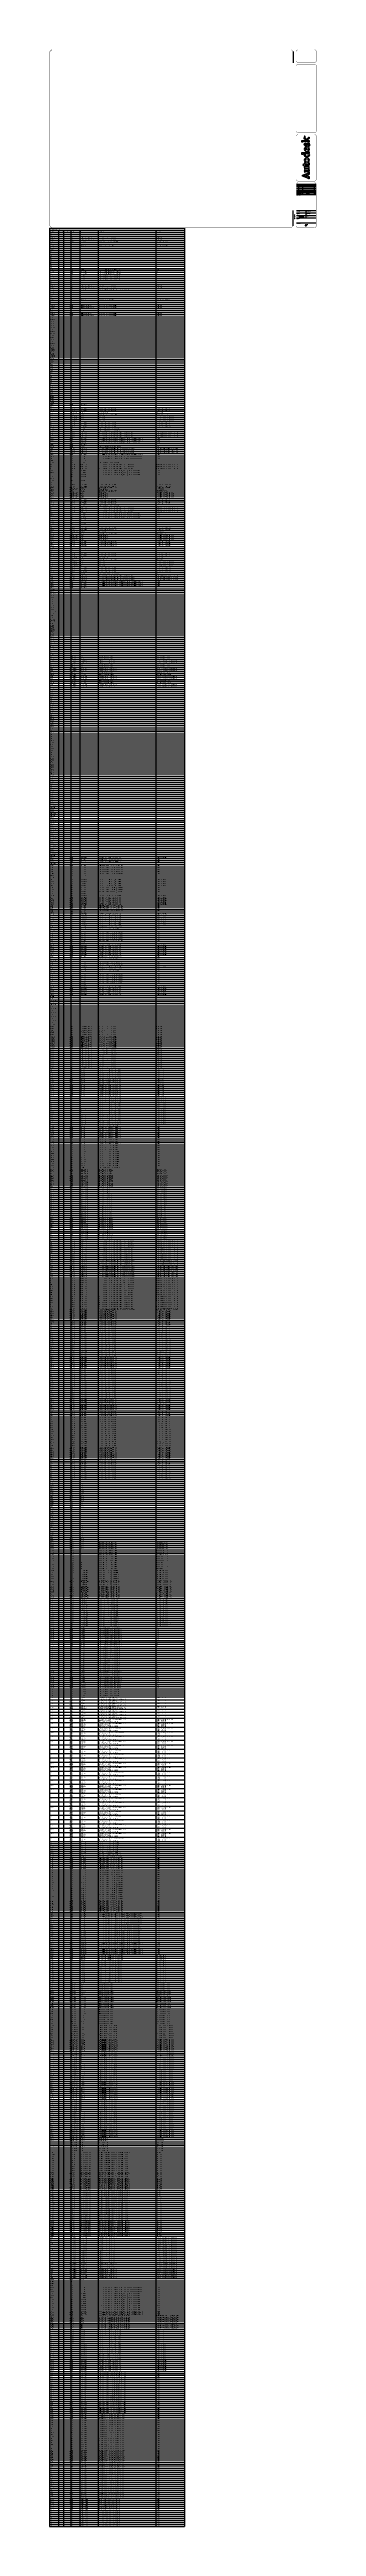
# Model space of a CAD drawing. Header units: inches. Extents: x 0 to 33, y -289 to 22.
import ezdxf
from ezdxf.enums import TextEntityAlignment as Align

# ---------------------------------------------------------------- set-up
doc = ezdxf.new("R2010")
doc.units = ezdxf.units.IN
doc.header["$MEASUREMENT"] = 0
for name, color, linetype in [('LAYER_1', 160, 'Continuous'), ('MISC', 7, 'Continuous'), ('TITLE', 7, 'Continuous')]:
    doc.layers.add(name, color=color, linetype=linetype)
doc.styles.add('ITALIC', font='ITALIC')
doc.styles.add('SIMPLEX', font='SIMPLEX')

# ---------------------------------------------------------------- blocks, each defined once
blk = doc.blocks.new('AI9-BLK2')
at = {"layer": 'LAYER_1', "color": 7}
blk.add_circle((0, 0), 2.03, dxfattribs=at)
blk.add_open_spline([(2, 0), (2, -1), (1, -2), (0, -2), (-1, -2), (-2, -1), (-2, 0), (-2, 1), (-1, 2), (0, 2), (1, 2), (2, 1), (2, 0)], degree=3, knots=[0, 0, 0, 0, 1, 1, 1, 2, 2, 2, 3, 3, 3, 4, 4, 4, 4], dxfattribs=at)
blk = doc.blocks.new('AI9-BLK1')
at = {"layer": 'LAYER_1', "color": 7}
for points, knots in [([(1, -1), (1, -1), (0, 0), (0, 0), (0, 0), (0, 0), (0, 0), (0, 0), (0, 0), (0, 0), (0, 1), (0, 1), (0, 1), (0, 1), (-1, 1), (-1, 1), (-1, 1), (-1, -1), (-1, -1), (-1, -1), (-1, -1), (-1, -1), (-1, -1), (-1, 0), (-1, 0), (0, 0), (0, 0), (0, 0), (0, 0), (0, -1), (0, -1), (0, -1), (1, -1), (1, -1)], [0, 0, 0, 0, 1, 1, 1, 2, 2, 2, 3, 3, 3, 4, 4, 4, 5, 5, 5, 6, 6, 6, 7, 7, 7, 8, 8, 8, 9, 9, 9, 10, 10, 10, 11, 11, 11, 11]), ([(0, 0), (0, 0), (0, 0), (0, 0), (0, 0), (-1, 0), (-1, 0), (-1, 0), (-1, 1), (-1, 1), (-1, 1), (0, 1), (0, 1), (0, 1), (0, 1), (0, 0)], [0, 0, 0, 0, 1, 1, 1, 2, 2, 2, 3, 3, 3, 4, 4, 4, 5, 5, 5, 5])]:
    blk.add_open_spline(points, degree=3, knots=knots, dxfattribs=at)
blk = doc.blocks.new('LOGO')
for points, knots in [([(35, 4), (35, 4), (22, 38), (22, 38), (22, 38), (16, 38), (16, 38), (16, 38), (3, 4), (3, 4), (2, 4), (1, 4), (0, 4), (0, 4), (0, 0), (0, 0), (0, 0), (14, 0), (14, 0), (14, 0), (14, 4), (14, 4), (12, 4), (11, 4), (9, 4), (9, 4), (11, 9), (11, 9), (11, 9), (27, 9), (27, 9), (27, 9), (28, 4), (28, 4), (27, 4), (26, 4), (25, 4), (25, 4), (25, 0), (25, 0), (25, 0), (39, 0), (39, 0), (39, 0), (39, 4), (39, 4), (38, 4), (36, 4), (35, 4)], [0, 0, 0, 0, 1, 1, 1, 2, 2, 2, 3, 3, 3, 4, 4, 4, 5, 5, 5, 6, 6, 6, 7, 7, 7, 8, 8, 8, 9, 9, 9, 10, 10, 10, 11, 11, 11, 12, 12, 12, 13, 13, 13, 14, 14, 14, 15, 15, 15, 16, 16, 16, 16]), ([(13, 14), (13, 14), (17, 24), (17, 24), (18, 27), (18, 29), (19, 31), (19, 31), (19, 31), (19, 31), (20, 29), (20, 28), (21, 24), (21, 24), (25, 14), (25, 14), (25, 14), (13, 14), (13, 14)], [0, 0, 0, 0, 1, 1, 1, 2, 2, 2, 3, 3, 3, 4, 4, 4, 5, 5, 5, 6, 6, 6, 6]), ([(60, 0), (59, 1), (59, 3), (59, 4), (58, 2), (55, -1), (50, -1), (44, -1), (42, 3), (42, 8), (42, 8), (42, 23), (42, 23), (41, 23), (39, 23), (37, 24), (37, 24), (37, 27), (37, 27), (40, 28), (44, 28), (48, 28), (48, 28), (48, 9), (48, 9), (48, 6), (49, 4), (52, 4), (56, 4), (58, 8), (59, 9), (59, 9), (59, 23), (59, 23), (58, 23), (56, 23), (55, 24), (55, 24), (55, 27), (55, 27), (58, 28), (62, 28), (65, 28), (65, 28), (65, 5), (65, 5), (66, 4), (68, 4), (70, 4), (70, 4), (70, 0), (70, 0), (67, 0), (63, 0), (60, 0)], [0, 0, 0, 0, 1, 1, 1, 2, 2, 2, 3, 3, 3, 4, 4, 4, 5, 5, 5, 6, 6, 6, 7, 7, 7, 8, 8, 8, 9, 9, 9, 10, 10, 10, 11, 11, 11, 12, 12, 12, 13, 13, 13, 14, 14, 14, 15, 15, 15, 16, 16, 16, 17, 17, 17, 18, 18, 18, 18]), ([(71, 23), (71, 23), (71, 28), (71, 28), (71, 28), (75, 28), (75, 28), (75, 28), (75, 34), (75, 34), (75, 34), (81, 36), (81, 36), (81, 36), (81, 28), (81, 28), (81, 28), (88, 28), (88, 28), (88, 28), (88, 23), (88, 23), (88, 23), (81, 23), (81, 23), (81, 23), (81, 8), (81, 8), (81, 6), (82, 4), (84, 4), (86, 4), (87, 5), (88, 5), (88, 5), (90, 1), (90, 1), (89, 0), (86, -1), (83, -1), (78, -1), (75, 2), (75, 7), (75, 7), (75, 23), (75, 23), (75, 23), (71, 23), (71, 23)], [0, 0, 0, 0, 1, 1, 1, 2, 2, 2, 3, 3, 3, 4, 4, 4, 5, 5, 5, 6, 6, 6, 7, 7, 7, 8, 8, 8, 9, 9, 9, 10, 10, 10, 11, 11, 11, 12, 12, 12, 13, 13, 13, 14, 14, 14, 15, 15, 15, 16, 16, 16, 16]), ([(105, -1), (95, -1), (91, 7), (91, 14), (91, 21), (95, 28), (105, 28), (114, 28), (118, 21), (118, 14), (118, 7), (114, -1), (105, -1)], [0, 0, 0, 0, 1, 1, 1, 2, 2, 2, 3, 3, 3, 4, 4, 4, 4]), ([(105, 24), (100, 24), (98, 19), (98, 14), (98, 8), (100, 4), (105, 4), (110, 4), (112, 8), (112, 14), (112, 19), (109, 24), (105, 24)], [0, 0, 0, 0, 1, 1, 1, 2, 2, 2, 3, 3, 3, 4, 4, 4, 4]), ([(147, 5), (147, 5), (147, 6), (147, 7), (147, 7), (147, 41), (147, 41), (143, 41), (139, 41), (136, 41), (136, 41), (136, 37), (136, 37), (138, 37), (140, 37), (141, 36), (141, 36), (141, 36), (141, 36), (141, 36), (141, 26), (141, 26), (140, 27), (138, 28), (134, 28), (127, 28), (122, 23), (122, 14), (122, 5), (127, -1), (133, -1), (137, -1), (140, 1), (141, 3), (141, 2), (142, 1), (142, 0), (145, 0), (149, 0), (152, 0), (152, 0), (152, 4), (152, 4), (150, 4), (148, 4), (147, 5)], [0, 0, 0, 0, 1, 1, 1, 2, 2, 2, 3, 3, 3, 4, 4, 4, 5, 5, 5, 6, 6, 6, 7, 7, 7, 8, 8, 8, 9, 9, 9, 10, 10, 10, 11, 11, 11, 12, 12, 12, 13, 13, 13, 14, 14, 14, 15, 15, 15, 15]), ([(141, 8), (140, 7), (138, 4), (135, 4), (130, 4), (128, 8), (128, 14), (128, 20), (131, 23), (135, 23), (138, 23), (140, 22), (141, 21), (141, 21), (141, 8), (141, 8)], [0, 0, 0, 0, 1, 1, 1, 2, 2, 2, 3, 3, 3, 4, 4, 4, 5, 5, 5, 5]), ([(168, 4), (171, 4), (174, 5), (175, 6), (175, 6), (177, 2), (177, 2), (176, 1), (173, -1), (167, -1), (158, -1), (153, 5), (153, 14), (153, 22), (159, 28), (166, 28), (175, 28), (179, 22), (178, 13), (178, 13), (160, 13), (160, 13), (160, 8), (162, 4), (168, 4)], [0, 0, 0, 0, 1, 1, 1, 2, 2, 2, 3, 3, 3, 4, 4, 4, 5, 5, 5, 6, 6, 6, 7, 7, 7, 8, 8, 8, 8]), ([(172, 17), (172, 21), (170, 24), (166, 24), (163, 24), (161, 21), (160, 17), (160, 17), (172, 17), (172, 17)], [0, 0, 0, 0, 1, 1, 1, 2, 2, 2, 3, 3, 3, 3]), ([(193, 16), (190, 18), (188, 18), (188, 21), (188, 23), (190, 24), (193, 24), (194, 24), (196, 23), (197, 23), (197, 22), (197, 20), (197, 20), (197, 20), (201, 20), (201, 20), (201, 20), (201, 26), (201, 26), (200, 27), (197, 28), (192, 28), (186, 28), (182, 25), (182, 20), (182, 16), (185, 13), (189, 12), (193, 10), (197, 9), (197, 7), (197, 5), (195, 4), (191, 4), (190, 4), (188, 4), (187, 5), (187, 6), (187, 8), (186, 8), (186, 8), (182, 8), (182, 8), (182, 8), (182, 2), (182, 2), (182, 2), (182, 2), (182, 2), (184, 0), (187, -1), (192, -1), (198, -1), (202, 3), (202, 8), (202, 13), (198, 15), (193, 16)], [0, 0, 0, 0, 1, 1, 1, 2, 2, 2, 3, 3, 3, 4, 4, 4, 5, 5, 5, 6, 6, 6, 7, 7, 7, 8, 8, 8, 9, 9, 9, 10, 10, 10, 11, 11, 11, 12, 12, 12, 13, 13, 13, 14, 14, 14, 15, 15, 15, 16, 16, 16, 17, 17, 17, 18, 18, 18, 19, 19, 19, 19]), ([(229, 5), (229, 5), (222, 15), (222, 15), (222, 15), (228, 23), (228, 23), (229, 23), (231, 23), (232, 24), (232, 24), (232, 28), (232, 28), (232, 28), (225, 28), (225, 28), (225, 28), (215, 16), (215, 16), (215, 16), (215, 41), (215, 41), (212, 41), (208, 41), (205, 41), (205, 41), (205, 37), (205, 37), (207, 37), (208, 37), (209, 36), (209, 36), (209, 5), (209, 5), (208, 4), (206, 4), (205, 4), (205, 4), (205, 0), (205, 0), (205, 0), (215, 0), (215, 0), (215, 0), (215, 14), (215, 14), (215, 14), (226, 0), (226, 0), (226, 0), (234, 0), (234, 0), (234, 0), (234, 4), (234, 4), (232, 4), (231, 4), (229, 5)], [0, 0, 0, 0, 1, 1, 1, 2, 2, 2, 3, 3, 3, 4, 4, 4, 5, 5, 5, 6, 6, 6, 7, 7, 7, 8, 8, 8, 9, 9, 9, 10, 10, 10, 11, 11, 11, 12, 12, 12, 13, 13, 13, 14, 14, 14, 15, 15, 15, 16, 16, 16, 17, 17, 17, 18, 18, 18, 19, 19, 19, 19])]:
    blk.add_open_spline(points, degree=3, knots=knots)
for name in ['AI9-BLK2', 'AI9-BLK1']:
    blk.add_blockref(name, (238, 26))
blk = doc.blocks.new('NO_NUM_acade_title')
at = {"layer": 'TITLE'}
for p, q in [((30.59, 22.18), (30.59, 20.78)), ((30.97, 5.53), (33.47, 5.53)), ((30.97, 5.34), (33.47, 5.34)), ((30.97, 5.16), (33.47, 5.16)), ((30.97, 4.97), (33.47, 4.97)), ((30.97, 4.78), (33.47, 4.78)), ((30.97, 4.59), (33.47, 4.59)), ((30.97, 4.41), (33.47, 4.41)), ((30.97, 4.22), (33.47, 4.22)), ((31.25, 5.53), (31.25, 4.22)), ((31.75, 5.53), (31.75, 4.22)), ((33.19, 5.53), (33.19, 4.22)), ((30.59, 0.28), (30.59, 2.21)), ((30.97, 2.22), (33.47, 2.22)), ((30.97, 1.91), (33.47, 1.91)), ((30.97, 1.59), (33.47, 1.59)), ((30.97, 1.28), (33.47, 1.28)), ((30.97, 0.66), (33.47, 0.66)), ((32.22, 1.28), (32.22, 2.22))]:
    blk.add_line(p, q, dxfattribs=at)
at = {"layer": 'TITLE', "const_width": 0.0312}
blk.add_lwpolyline([(30.59, 0.28), (30.59, 22.18), (30.34, 22.43), (0.28, 22.43), (0.03, 22.18), (0.03, 0.28), (0.28, 0.03), (30.34, 0.03)], close=True, dxfattribs=at)
for points in [[(31.22, 22.43, 0.414214), (30.97, 22.18, 0.414214)], [(33.47, 22.18, 0.414214), (33.22, 22.43, 0.414214)], [(30.97, 21.05, 0.414214), (31.22, 20.8, 0.414214)], [(31.22, 20.61, 0.414214), (30.97, 20.36, 0.414214)], [(33.22, 20.8, 0.414214), (33.47, 21.05, 0.414214)], [(33.47, 20.36, 0.414214), (33.22, 20.61, 0.414214)], [(30.97, 12.22, 0.414214), (31.22, 11.97, 0.414214)], [(31.22, 11.78, 0.414214), (30.97, 11.53, 0.414214)], [(33.22, 11.97, 0.414214), (33.47, 12.22, 0.414214)], [(33.47, 11.53, 0.414214), (33.22, 11.78, 0.414214)], [(30.97, 6.14, 0.414214), (31.22, 5.89, 0.414214)], [(31.22, 5.7, 0.414214), (30.97, 5.45, 0.414214)], [(33.22, 5.89, 0.414214), (33.47, 6.14, 0.414214)], [(33.47, 5.45, 0.414214), (33.22, 5.7, 0.414214)], [(30.97, 0.28, 0.414214), (31.22, 0.03, 0.414214)], [(33.22, 0.03, 0.414214), (33.47, 0.28, 0.414214)]]:
    blk.add_lwpolyline(points, format="xyb", dxfattribs=at)
for points in [[(30.97, 22.18), (30.97, 21.05)], [(33.22, 22.43), (31.22, 22.43)], [(33.47, 22.18), (33.47, 21.05)], [(30.97, 20.36), (30.97, 12.22)], [(33.22, 20.8), (31.22, 20.8)], [(33.22, 20.61), (31.22, 20.61)], [(33.47, 20.36), (33.47, 12.22)], [(31.22, 11.97), (33.22, 11.97)], [(31.22, 11.78), (33.22, 11.78)], [(30.97, 5.45), (30.97, 0.28)], [(31.22, 5.89), (33.22, 5.89)], [(31.22, 5.7), (33.22, 5.7)], [(33.47, 5.45), (33.47, 0.28)], [(31.22, 0.03), (33.22, 0.03)]]:
    blk.add_lwpolyline(points, dxfattribs=at)
at = {"layer": 'TITLE', "color": 7, "const_width": 0.0312}
for points in [[(30.97, 11.53), (30.97, 6.14)], [(33.47, 11.53), (33.47, 6.14)]]:
    blk.add_lwpolyline(points, dxfattribs=at)
at = {"xscale": 0.02250000000000085, "yscale": 0.02250000000000085, "zscale": 0.02250000000000085, "rotation": 90}
blk.add_blockref('LOGO', (32.6, 6.17), dxfattribs=at)
at = {"layer": 'TITLE', "color": 1, "style": 'SIMPLEX'}
for s, p in [('DWG TITLE', (31.02, 4.11)), ('ENGINEER', (31.02, 2.1)), ('JOB NO', (31.02, 1.8)), ('SCALE', (31.02, 1.51)), ('DWG NO', (31.02, 1.17)), ('SHEET NO', (31.02, 0.56)), ('CHECKED BY', (32.27, 2.1)), ('DRAWN BY', (32.27, 1.8)), ('DATE', (32.27, 1.51))]:
    blk.add_text(s, height=0.0625, dxfattribs=at).set_placement(p)
at = {"layer": 'TITLE', "color": 1}
for s, height, style, p in [('NO.', 0.0625, 'SIMPLEX', (31.1, 4.31)), ('DATE', 0.0625, 'SIMPLEX', (31.5, 4.31)), ('REVISION', 0.0625, 'SIMPLEX', (32.4, 4.31)), ('BY', 0.0625, 'SIMPLEX', (33.31, 4.31)), ('OF', 0.188, 'ITALIC', (32.21, 0.34))]:
    blk.add_text(s, height=height, dxfattribs=dict(at, style=style)).set_placement(p, align=Align.MIDDLE)
at = {"layer": 'TITLE', "color": 1, "style": 'SIMPLEX'}
blk.add_text('CAD DWG FILE', height=0.0625, rotation=90, dxfattribs=at).set_placement((30.8, 1.13))
at = {"layer": 'TITLE', "color": 1, "style": 'ITALIC'}
for tag, height, p in [('TITLE#1', 0.125, (32.16, 3.41)), ('TITLE#2', 0.125, (32.16, 3.2)), ('TITLE#3', 0.125, (32.16, 3)), ('DWG#', 0.2, (32.16, 0.83)), ('TITLE#4', 0.125, (32.16, 2.8))]:
    blk.add_attdef(tag, text='', height=height, dxfattribs=at).set_placement(p, align=Align.CENTER)
at = {"layer": 'TITLE', "color": 1, "style": 'SIMPLEX'}
blk.add_attdef('CAD#', (30.83, 1.96), '', height=0.0938, rotation=90, dxfattribs=at)
at = {"layer": 'TITLE', "color": 7, "flags": 9}
blk.add_attdef('WD_TB', (31.22, 0.03), '', height=0.125, dxfattribs=at)
at = {"layer": 'TITLE', "color": 1}
for tag, p, height, style in [('ENGINEER', (31.24, 1.96), 0.0938, 'ITALIC'), ('SCALE', (31.35, 1.34), 0.0938, 'SIMPLEX'), ('JOB#', (31.46, 1.64), 0.0938, 'SIMPLEX'), ('DATE', (32.41, 1.34), 0.0938, 'SIMPLEX'), ('CHKDBY', (32.42, 1.96), 0.0938, 'ITALIC'), ('DRAWNBY', (32.49, 1.64), 0.0938, 'ITALIC'), ('SHTS', (32.53, 0.25), 0.2, 'ITALIC')]:
    blk.add_attdef(tag, p, '', height=height, dxfattribs=dict(at, style=style))
at = {"layer": 'TITLE', "color": 1, "style": 'ITALIC'}
blk.add_attdef('SH#', text='', height=0.2, dxfattribs=at).set_placement((31.88, 0.25), align=Align.RIGHT)
blk = doc.blocks.new('*T6')
at = {"layer": 'MISC', "color": 0, "linetype": 'ByBlock', "lineweight": -2, "transparency": 16777216}
for p, q in [((0, 0), (16.94, 0)), ((0, 0), (0, -289.01)), ((16.94, 0), (16.94, -289.01)), ((0, -0.25), (16.94, -0.25)), ((0, -0.51), (16.94, -0.51)), ((0, -0.76), (16.94, -0.76)), ((0, -1.01), (16.94, -1.01)), ((0, -1.27), (16.94, -1.27)), ((0, -1.52), (16.94, -1.52)), ((0, -1.77), (16.94, -1.77)), ((0, -2.03), (16.94, -2.03)), ((0, -2.28), (16.94, -2.28)), ((0, -2.53), (16.94, -2.53)), ((0, -2.79), (16.94, -2.79)), ((0, -3.04), (16.94, -3.04)), ((1.12, -0.25), (1.12, -289.01)), ((1.74, -0.25), (1.74, -289.01)), ((2.66, -0.25), (2.66, -289.01)), ((3.78, -0.25), (3.78, -289.01)), ((6.1, -0.25), (6.1, -289.01)), ((13.32, -0.25), (13.32, -289.01)), ((0, -3.29), (16.94, -3.29)), ((0, -3.55), (16.94, -3.55)), ((0, -3.8), (16.94, -3.8)), ((0, -4.05), (16.94, -4.05)), ((0, -4.31), (16.94, -4.31)), ((0, -4.56), (16.94, -4.56)), ((0, -4.81), (16.94, -4.81)), ((0, -5.07), (16.94, -5.07)), ((0, -5.32), (16.94, -5.32)), ((0, -5.57), (16.94, -5.57)), ((0, -5.83), (16.94, -5.83)), ((0, -6.08), (16.94, -6.08)), ((0, -6.33), (16.94, -6.33)), ((0, -6.59), (16.94, -6.59)), ((0, -6.84), (16.94, -6.84)), ((0, -7.09), (16.94, -7.09)), ((0, -7.35), (16.94, -7.35)), ((0, -7.6), (16.94, -7.6)), ((0, -7.85), (16.94, -7.85)), ((0, -8.11), (16.94, -8.11)), ((0, -8.36), (16.94, -8.36)), ((0, -8.61), (16.94, -8.61)), ((0, -8.87), (16.94, -8.87)), ((0, -9.12), (16.94, -9.12)), ((0, -9.37), (16.94, -9.37)), ((0, -9.63), (16.94, -9.63)), ((0, -9.88), (16.94, -9.88)), ((0, -10.13), (16.94, -10.13)), ((0, -10.39), (16.94, -10.39)), ((0, -10.64), (16.94, -10.64)), ((0, -10.89), (16.94, -10.89)), ((0, -11.15), (16.94, -11.15)), ((0, -11.4), (16.94, -11.4)), ((0, -11.65), (16.94, -11.65)), ((0, -11.91), (16.94, -11.91)), ((0, -12.16), (16.94, -12.16)), ((0, -12.41), (16.94, -12.41)), ((0, -12.67), (16.94, -12.67)), ((0, -12.92), (16.94, -12.92)), ((0, -13.17), (16.94, -13.17)), ((0, -13.43), (16.94, -13.43)), ((0, -13.68), (16.94, -13.68)), ((0, -13.93), (16.94, -13.93)), ((0, -14.19), (16.94, -14.19)), ((0, -14.44), (16.94, -14.44)), ((0, -14.69), (16.94, -14.69)), ((0, -14.95), (16.94, -14.95)), ((0, -15.2), (16.94, -15.2)), ((0, -15.45), (16.94, -15.45)), ((0, -15.71), (16.94, -15.71)), ((0, -15.96), (16.94, -15.96)), ((0, -16.21), (16.94, -16.21)), ((0, -16.47), (16.94, -16.47)), ((0, -16.72), (16.94, -16.72)), ((0, -16.97), (16.94, -16.97)), ((0, -17.23), (16.94, -17.23)), ((0, -17.48), (16.94, -17.48)), ((0, -17.73), (16.94, -17.73)), ((0, -17.99), (16.94, -17.99)), ((0, -18.24), (16.94, -18.24)), ((0, -18.49), (16.94, -18.49)), ((0, -18.75), (16.94, -18.75)), ((0, -19), (16.94, -19)), ((0, -19.25), (16.94, -19.25)), ((0, -19.51), (16.94, -19.51)), ((0, -19.76), (16.94, -19.76)), ((0, -20.01), (16.94, -20.01)), ((0, -20.27), (16.94, -20.27)), ((0, -20.52), (16.94, -20.52)), ((0, -20.77), (16.94, -20.77)), ((0, -21.03), (16.94, -21.03)), ((0, -21.28), (16.94, -21.28)), ((0, -21.53), (16.94, -21.53)), ((0, -21.79), (16.94, -21.79)), ((0, -22.04), (16.94, -22.04)), ((0, -22.29), (16.94, -22.29)), ((0, -22.55), (16.94, -22.55)), ((0, -22.8), (16.94, -22.8)), ((0, -23.05), (16.94, -23.05)), ((0, -23.31), (16.94, -23.31)), ((0, -23.56), (16.94, -23.56)), ((0, -23.81), (16.94, -23.81)), ((0, -24.07), (16.94, -24.07)), ((0, -24.32), (16.94, -24.32)), ((0, -24.57), (16.94, -24.57)), ((0, -24.83), (16.94, -24.83)), ((0, -25.08), (16.94, -25.08)), ((0, -25.33), (16.94, -25.33)), ((0, -25.59), (16.94, -25.59)), ((0, -25.84), (16.94, -25.84)), ((0, -26.09), (16.94, -26.09)), ((0, -26.35), (16.94, -26.35)), ((0, -26.6), (16.94, -26.6)), ((0, -26.85), (16.94, -26.85)), ((0, -27.11), (16.94, -27.11)), ((0, -27.36), (16.94, -27.36)), ((0, -27.61), (16.94, -27.61)), ((0, -27.87), (16.94, -27.87)), ((0, -28.12), (16.94, -28.12)), ((0, -28.37), (16.94, -28.37)), ((0, -28.63), (16.94, -28.63)), ((0, -28.88), (16.94, -28.88)), ((0, -29.13), (16.94, -29.13)), ((0, -29.39), (16.94, -29.39)), ((0, -29.64), (16.94, -29.64)), ((0, -29.89), (16.94, -29.89)), ((0, -30.15), (16.94, -30.15)), ((0, -30.4), (16.94, -30.4)), ((0, -30.65), (16.94, -30.65)), ((0, -30.91), (16.94, -30.91)), ((0, -31.16), (16.94, -31.16)), ((0, -31.41), (16.94, -31.41)), ((0, -31.67), (16.94, -31.67)), ((0, -31.92), (16.94, -31.92)), ((0, -32.17), (16.94, -32.17)), ((0, -32.43), (16.94, -32.43)), ((0, -32.68), (16.94, -32.68)), ((0, -32.93), (16.94, -32.93)), ((0, -33.19), (16.94, -33.19)), ((0, -33.44), (16.94, -33.44)), ((0, -33.69), (16.94, -33.69)), ((0, -33.95), (16.94, -33.95)), ((0, -34.2), (16.94, -34.2)), ((0, -34.45), (16.94, -34.45)), ((0, -34.71), (16.94, -34.71)), ((0, -34.96), (16.94, -34.96)), ((0, -35.21), (16.94, -35.21)), ((0, -35.47), (16.94, -35.47)), ((0, -35.72), (16.94, -35.72)), ((0, -35.97), (16.94, -35.97)), ((0, -36.23), (16.94, -36.23)), ((0, -36.48), (16.94, -36.48)), ((0, -36.73), (16.94, -36.73)), ((0, -36.99), (16.94, -36.99)), ((0, -37.24), (16.94, -37.24)), ((0, -37.49), (16.94, -37.49)), ((0, -37.75), (16.94, -37.75)), ((0, -38), (16.94, -38)), ((0, -38.25), (16.94, -38.25)), ((0, -38.51), (16.94, -38.51)), ((0, -38.76), (16.94, -38.76)), ((0, -39.01), (16.94, -39.01)), ((0, -39.27), (16.94, -39.27)), ((0, -39.52), (16.94, -39.52)), ((0, -39.77), (16.94, -39.77)), ((0, -40.03), (16.94, -40.03)), ((0, -40.28), (16.94, -40.28)), ((0, -40.53), (16.94, -40.53)), ((0, -40.79), (16.94, -40.79)), ((0, -41.04), (16.94, -41.04)), ((0, -41.29), (16.94, -41.29)), ((0, -41.55), (16.94, -41.55)), ((0, -41.8), (16.94, -41.8)), ((0, -42.05), (16.94, -42.05)), ((0, -42.31), (16.94, -42.31)), ((0, -42.56), (16.94, -42.56)), ((0, -42.81), (16.94, -42.81)), ((0, -43.07), (16.94, -43.07)), ((0, -43.32), (16.94, -43.32)), ((0, -43.57), (16.94, -43.57)), ((0, -43.83), (16.94, -43.83)), ((0, -44.08), (16.94, -44.08)), ((0, -44.33), (16.94, -44.33)), ((0, -44.59), (16.94, -44.59)), ((0, -44.84), (16.94, -44.84)), ((0, -45.09), (16.94, -45.09)), ((0, -45.35), (16.94, -45.35)), ((0, -45.6), (16.94, -45.6)), ((0, -45.85), (16.94, -45.85)), ((0, -46.11), (16.94, -46.11)), ((0, -46.36), (16.94, -46.36)), ((0, -46.61), (16.94, -46.61)), ((0, -46.87), (16.94, -46.87)), ((0, -47.12), (16.94, -47.12)), ((0, -47.37), (16.94, -47.37)), ((0, -47.63), (16.94, -47.63)), ((0, -47.88), (16.94, -47.88)), ((0, -48.13), (16.94, -48.13)), ((0, -48.39), (16.94, -48.39)), ((0, -48.64), (16.94, -48.64)), ((0, -48.89), (16.94, -48.89)), ((0, -49.15), (16.94, -49.15)), ((0, -49.4), (16.94, -49.4)), ((0, -49.65), (16.94, -49.65)), ((0, -49.91), (16.94, -49.91)), ((0, -50.16), (16.94, -50.16)), ((0, -50.41), (16.94, -50.41)), ((0, -50.67), (16.94, -50.67)), ((0, -50.92), (16.94, -50.92)), ((0, -51.17), (16.94, -51.17)), ((0, -51.43), (16.94, -51.43)), ((0, -51.68), (16.94, -51.68)), ((0, -51.93), (16.94, -51.93)), ((0, -52.19), (16.94, -52.19)), ((0, -52.44), (16.94, -52.44)), ((0, -52.69), (16.94, -52.69)), ((0, -52.95), (16.94, -52.95)), ((0, -53.2), (16.94, -53.2)), ((0, -53.45), (16.94, -53.45)), ((0, -53.71), (16.94, -53.71)), ((0, -53.96), (16.94, -53.96)), ((0, -54.21), (16.94, -54.21)), ((0, -54.47), (16.94, -54.47)), ((0, -54.72), (16.94, -54.72)), ((0, -54.97), (16.94, -54.97)), ((0, -55.23), (16.94, -55.23)), ((0, -55.48), (16.94, -55.48)), ((0, -55.73), (16.94, -55.73)), ((0, -55.99), (16.94, -55.99)), ((0, -56.24), (16.94, -56.24)), ((0, -56.49), (16.94, -56.49)), ((0, -56.75), (16.94, -56.75)), ((0, -57), (16.94, -57)), ((0, -57.25), (16.94, -57.25)), ((0, -57.51), (16.94, -57.51)), ((0, -57.76), (16.94, -57.76)), ((0, -58.01), (16.94, -58.01)), ((0, -58.27), (16.94, -58.27)), ((0, -58.52), (16.94, -58.52)), ((0, -58.77), (16.94, -58.77)), ((0, -59.03), (16.94, -59.03)), ((0, -59.28), (16.94, -59.28)), ((0, -59.53), (16.94, -59.53)), ((0, -59.79), (16.94, -59.79)), ((0, -60.04), (16.94, -60.04)), ((0, -60.29), (16.94, -60.29)), ((0, -60.55), (16.94, -60.55)), ((0, -60.8), (16.94, -60.8)), ((0, -61.05), (16.94, -61.05)), ((0, -61.31), (16.94, -61.31)), ((0, -61.56), (16.94, -61.56)), ((0, -61.81), (16.94, -61.81)), ((0, -62.07), (16.94, -62.07)), ((0, -62.32), (16.94, -62.32)), ((0, -62.57), (16.94, -62.57)), ((0, -62.83), (16.94, -62.83)), ((0, -63.08), (16.94, -63.08)), ((0, -63.33), (16.94, -63.33)), ((0, -63.59), (16.94, -63.59)), ((0, -63.84), (16.94, -63.84)), ((0, -64.09), (16.94, -64.09)), ((0, -64.35), (16.94, -64.35)), ((0, -64.6), (16.94, -64.6)), ((0, -64.85), (16.94, -64.85)), ((0, -65.11), (16.94, -65.11)), ((0, -65.36), (16.94, -65.36)), ((0, -65.61), (16.94, -65.61)), ((0, -65.87), (16.94, -65.87)), ((0, -66.12), (16.94, -66.12)), ((0, -66.37), (16.94, -66.37)), ((0, -66.63), (16.94, -66.63)), ((0, -66.88), (16.94, -66.88)), ((0, -67.13), (16.94, -67.13)), ((0, -67.39), (16.94, -67.39)), ((0, -67.64), (16.94, -67.64)), ((0, -67.89), (16.94, -67.89)), ((0, -68.15), (16.94, -68.15)), ((0, -68.4), (16.94, -68.4)), ((0, -68.65), (16.94, -68.65)), ((0, -68.91), (16.94, -68.91)), ((0, -69.16), (16.94, -69.16)), ((0, -69.41), (16.94, -69.41)), ((0, -69.67), (16.94, -69.67)), ((0, -69.92), (16.94, -69.92)), ((0, -70.17), (16.94, -70.17)), ((0, -70.43), (16.94, -70.43)), ((0, -70.68), (16.94, -70.68)), ((0, -70.93), (16.94, -70.93)), ((0, -71.19), (16.94, -71.19)), ((0, -71.44), (16.94, -71.44)), ((0, -71.69), (16.94, -71.69)), ((0, -71.95), (16.94, -71.95)), ((0, -72.2), (16.94, -72.2)), ((0, -72.45), (16.94, -72.45)), ((0, -72.71), (16.94, -72.71)), ((0, -72.96), (16.94, -72.96)), ((0, -73.21), (16.94, -73.21)), ((0, -73.47), (16.94, -73.47)), ((0, -73.72), (16.94, -73.72)), ((0, -73.97), (16.94, -73.97)), ((0, -74.23), (16.94, -74.23)), ((0, -74.48), (16.94, -74.48)), ((0, -74.73), (16.94, -74.73)), ((0, -74.99), (16.94, -74.99)), ((0, -75.24), (16.94, -75.24)), ((0, -75.49), (16.94, -75.49)), ((0, -75.75), (16.94, -75.75)), ((0, -76), (16.94, -76)), ((0, -76.25), (16.94, -76.25)), ((0, -76.51), (16.94, -76.51)), ((0, -76.76), (16.94, -76.76)), ((0, -77.01), (16.94, -77.01)), ((0, -77.27), (16.94, -77.27)), ((0, -77.52), (16.94, -77.52)), ((0, -77.77), (16.94, -77.77)), ((0, -78.03), (16.94, -78.03)), ((0, -78.28), (16.94, -78.28)), ((0, -78.53), (16.94, -78.53)), ((0, -78.79), (16.94, -78.79)), ((0, -79.04), (16.94, -79.04)), ((0, -79.29), (16.94, -79.29)), ((0, -79.55), (16.94, -79.55)), ((0, -79.8), (16.94, -79.8)), ((0, -80.05), (16.94, -80.05)), ((0, -80.31), (16.94, -80.31)), ((0, -80.56), (16.94, -80.56)), ((0, -80.81), (16.94, -80.81)), ((0, -81.07), (16.94, -81.07)), ((0, -81.32), (16.94, -81.32)), ((0, -81.57), (16.94, -81.57)), ((0, -81.83), (16.94, -81.83)), ((0, -82.08), (16.94, -82.08)), ((0, -82.33), (16.94, -82.33)), ((0, -82.59), (16.94, -82.59)), ((0, -82.84), (16.94, -82.84)), ((0, -83.09), (16.94, -83.09)), ((0, -83.35), (16.94, -83.35)), ((0, -83.6), (16.94, -83.6)), ((0, -83.85), (16.94, -83.85)), ((0, -84.11), (16.94, -84.11)), ((0, -84.36), (16.94, -84.36)), ((0, -84.61), (16.94, -84.61)), ((0, -84.87), (16.94, -84.87)), ((0, -85.12), (16.94, -85.12)), ((0, -85.37), (16.94, -85.37)), ((0, -85.63), (16.94, -85.63)), ((0, -85.88), (16.94, -85.88)), ((0, -86.13), (16.94, -86.13)), ((0, -86.39), (16.94, -86.39)), ((0, -86.64), (16.94, -86.64)), ((0, -86.89), (16.94, -86.89)), ((0, -87.15), (16.94, -87.15)), ((0, -87.4), (16.94, -87.4)), ((0, -87.65), (16.94, -87.65)), ((0, -87.91), (16.94, -87.91)), ((0, -88.16), (16.94, -88.16)), ((0, -88.41), (16.94, -88.41)), ((0, -88.67), (16.94, -88.67)), ((0, -88.92), (16.94, -88.92)), ((0, -89.17), (16.94, -89.17)), ((0, -89.43), (16.94, -89.43)), ((0, -89.68), (16.94, -89.68)), ((0, -89.93), (16.94, -89.93)), ((0, -90.19), (16.94, -90.19)), ((0, -90.44), (16.94, -90.44)), ((0, -90.69), (16.94, -90.69)), ((0, -90.95), (16.94, -90.95)), ((0, -91.2), (16.94, -91.2)), ((0, -91.45), (16.94, -91.45)), ((0, -91.71), (16.94, -91.71)), ((0, -91.96), (16.94, -91.96)), ((0, -92.21), (16.94, -92.21)), ((0, -92.47), (16.94, -92.47)), ((0, -92.72), (16.94, -92.72)), ((0, -92.97), (16.94, -92.97)), ((0, -93.23), (16.94, -93.23)), ((0, -93.48), (16.94, -93.48)), ((0, -93.73), (16.94, -93.73)), ((0, -93.99), (16.94, -93.99)), ((0, -94.24), (16.94, -94.24)), ((0, -94.49), (16.94, -94.49)), ((0, -94.75), (16.94, -94.75)), ((0, -95), (16.94, -95)), ((0, -95.25), (16.94, -95.25)), ((0, -95.51), (16.94, -95.51)), ((0, -95.76), (16.94, -95.76)), ((0, -96.01), (16.94, -96.01)), ((0, -96.27), (16.94, -96.27)), ((0, -96.52), (16.94, -96.52)), ((0, -96.77), (16.94, -96.77)), ((0, -97.03), (16.94, -97.03)), ((0, -97.28), (16.94, -97.28)), ((0, -97.53), (16.94, -97.53)), ((0, -97.79), (16.94, -97.79)), ((0, -98.04), (16.94, -98.04)), ((0, -98.29), (16.94, -98.29)), ((0, -98.55), (16.94, -98.55)), ((0, -98.8), (16.94, -98.8)), ((0, -99.05), (16.94, -99.05)), ((0, -99.31), (16.94, -99.31)), ((0, -99.56), (16.94, -99.56)), ((0, -99.81), (16.94, -99.81)), ((0, -100.07), (16.94, -100.07)), ((0, -100.32), (16.94, -100.32)), ((0, -100.57), (16.94, -100.57)), ((0, -100.83), (16.94, -100.83)), ((0, -101.08), (16.94, -101.08)), ((0, -101.33), (16.94, -101.33)), ((0, -101.59), (16.94, -101.59)), ((0, -101.84), (16.94, -101.84)), ((0, -102.09), (16.94, -102.09)), ((0, -102.35), (16.94, -102.35)), ((0, -102.6), (16.94, -102.6)), ((0, -102.85), (16.94, -102.85)), ((0, -103.11), (16.94, -103.11)), ((0, -103.36), (16.94, -103.36)), ((0, -103.61), (16.94, -103.61)), ((0, -103.87), (16.94, -103.87)), ((0, -104.12), (16.94, -104.12)), ((0, -104.37), (16.94, -104.37)), ((0, -104.63), (16.94, -104.63)), ((0, -104.88), (16.94, -104.88)), ((0, -105.13), (16.94, -105.13)), ((0, -105.39), (16.94, -105.39)), ((0, -105.64), (16.94, -105.64)), ((0, -105.89), (16.94, -105.89)), ((0, -106.15), (16.94, -106.15)), ((0, -106.4), (16.94, -106.4)), ((0, -106.65), (16.94, -106.65)), ((0, -106.91), (16.94, -106.91)), ((0, -107.16), (16.94, -107.16)), ((0, -107.41), (16.94, -107.41)), ((0, -107.67), (16.94, -107.67)), ((0, -107.92), (16.94, -107.92)), ((0, -108.17), (16.94, -108.17)), ((0, -108.43), (16.94, -108.43)), ((0, -108.68), (16.94, -108.68)), ((0, -108.93), (16.94, -108.93)), ((0, -109.19), (16.94, -109.19)), ((0, -109.44), (16.94, -109.44)), ((0, -109.69), (16.94, -109.69)), ((0, -109.95), (16.94, -109.95)), ((0, -110.2), (16.94, -110.2)), ((0, -110.45), (16.94, -110.45)), ((0, -110.71), (16.94, -110.71)), ((0, -110.96), (16.94, -110.96)), ((0, -111.21), (16.94, -111.21)), ((0, -111.47), (16.94, -111.47)), ((0, -111.72), (16.94, -111.72)), ((0, -111.97), (16.94, -111.97)), ((0, -112.23), (16.94, -112.23)), ((0, -112.48), (16.94, -112.48)), ((0, -112.73), (16.94, -112.73)), ((0, -112.99), (16.94, -112.99)), ((0, -113.24), (16.94, -113.24)), ((0, -113.49), (16.94, -113.49)), ((0, -113.75), (16.94, -113.75)), ((0, -114), (16.94, -114)), ((0, -114.25), (16.94, -114.25)), ((0, -114.51), (16.94, -114.51)), ((0, -114.76), (16.94, -114.76)), ((0, -115.01), (16.94, -115.01)), ((0, -115.27), (16.94, -115.27)), ((0, -115.52), (16.94, -115.52)), ((0, -115.77), (16.94, -115.77)), ((0, -116.03), (16.94, -116.03)), ((0, -116.28), (16.94, -116.28)), ((0, -116.53), (16.94, -116.53)), ((0, -116.79), (16.94, -116.79)), ((0, -117.04), (16.94, -117.04)), ((0, -117.29), (16.94, -117.29)), ((0, -117.55), (16.94, -117.55)), ((0, -117.8), (16.94, -117.8)), ((0, -118.05), (16.94, -118.05)), ((0, -118.31), (16.94, -118.31)), ((0, -118.56), (16.94, -118.56)), ((0, -118.81), (16.94, -118.81)), ((0, -119.07), (16.94, -119.07)), ((0, -119.32), (16.94, -119.32)), ((0, -119.57), (16.94, -119.57)), ((0, -119.83), (16.94, -119.83)), ((0, -120.08), (16.94, -120.08)), ((0, -120.33), (16.94, -120.33)), ((0, -120.59), (16.94, -120.59)), ((0, -120.84), (16.94, -120.84)), ((0, -121.09), (16.94, -121.09)), ((0, -121.35), (16.94, -121.35)), ((0, -121.6), (16.94, -121.6)), ((0, -121.85), (16.94, -121.85)), ((0, -122.11), (16.94, -122.11)), ((0, -122.36), (16.94, -122.36)), ((0, -122.61), (16.94, -122.61)), ((0, -122.87), (16.94, -122.87)), ((0, -123.12), (16.94, -123.12)), ((0, -123.37), (16.94, -123.37)), ((0, -123.63), (16.94, -123.63)), ((0, -123.88), (16.94, -123.88)), ((0, -124.13), (16.94, -124.13)), ((0, -124.39), (16.94, -124.39)), ((0, -124.64), (16.94, -124.64)), ((0, -124.89), (16.94, -124.89)), ((0, -125.15), (16.94, -125.15)), ((0, -125.4), (16.94, -125.4)), ((0, -125.65), (16.94, -125.65)), ((0, -125.91), (16.94, -125.91)), ((0, -126.16), (16.94, -126.16)), ((0, -126.41), (16.94, -126.41)), ((0, -126.67), (16.94, -126.67)), ((0, -126.92), (16.94, -126.92)), ((0, -127.17), (16.94, -127.17)), ((0, -127.43), (16.94, -127.43)), ((0, -127.68), (16.94, -127.68)), ((0, -127.93), (16.94, -127.93)), ((0, -128.19), (16.94, -128.19)), ((0, -128.44), (16.94, -128.44)), ((0, -128.69), (16.94, -128.69)), ((0, -128.95), (16.94, -128.95)), ((0, -129.2), (16.94, -129.2)), ((0, -129.45), (16.94, -129.45)), ((0, -129.71), (16.94, -129.71)), ((0, -129.96), (16.94, -129.96)), ((0, -130.21), (16.94, -130.21)), ((0, -130.47), (16.94, -130.47)), ((0, -130.72), (16.94, -130.72)), ((0, -130.97), (16.94, -130.97)), ((0, -131.23), (16.94, -131.23)), ((0, -131.48), (16.94, -131.48)), ((0, -131.73), (16.94, -131.73)), ((0, -131.99), (16.94, -131.99)), ((0, -132.24), (16.94, -132.24)), ((0, -132.49), (16.94, -132.49)), ((0, -132.75), (16.94, -132.75)), ((0, -133), (16.94, -133)), ((0, -133.25), (16.94, -133.25)), ((0, -133.51), (16.94, -133.51)), ((0, -133.76), (16.94, -133.76)), ((0, -134.01), (16.94, -134.01)), ((0, -134.27), (16.94, -134.27)), ((0, -134.52), (16.94, -134.52)), ((0, -134.77), (16.94, -134.77)), ((0, -135.03), (16.94, -135.03)), ((0, -135.28), (16.94, -135.28)), ((0, -135.53), (16.94, -135.53)), ((0, -135.79), (16.94, -135.79)), ((0, -136.04), (16.94, -136.04)), ((0, -136.29), (16.94, -136.29)), ((0, -136.55), (16.94, -136.55)), ((0, -136.8), (16.94, -136.8)), ((0, -137.05), (16.94, -137.05)), ((0, -137.31), (16.94, -137.31)), ((0, -137.56), (16.94, -137.56)), ((0, -137.81), (16.94, -137.81)), ((0, -138.07), (16.94, -138.07)), ((0, -138.32), (16.94, -138.32)), ((0, -138.57), (16.94, -138.57)), ((0, -138.83), (16.94, -138.83)), ((0, -139.08), (16.94, -139.08)), ((0, -139.33), (16.94, -139.33)), ((0, -139.59), (16.94, -139.59)), ((0, -139.84), (16.94, -139.84)), ((0, -140.09), (16.94, -140.09)), ((0, -140.35), (16.94, -140.35)), ((0, -140.6), (16.94, -140.6)), ((0, -140.85), (16.94, -140.85)), ((0, -141.11), (16.94, -141.11)), ((0, -141.36), (16.94, -141.36)), ((0, -141.61), (16.94, -141.61)), ((0, -141.87), (16.94, -141.87)), ((0, -142.12), (16.94, -142.12)), ((0, -142.37), (16.94, -142.37)), ((0, -142.63), (16.94, -142.63)), ((0, -142.88), (16.94, -142.88)), ((0, -143.13), (16.94, -143.13)), ((0, -143.39), (16.94, -143.39)), ((0, -143.64), (16.94, -143.64)), ((0, -143.89), (16.94, -143.89)), ((0, -144.15), (16.94, -144.15)), ((0, -144.4), (16.94, -144.4)), ((0, -144.65), (16.94, -144.65)), ((0, -144.91), (16.94, -144.91)), ((0, -145.16), (16.94, -145.16)), ((0, -145.41), (16.94, -145.41)), ((0, -145.67), (16.94, -145.67)), ((0, -145.92), (16.94, -145.92)), ((0, -146.17), (16.94, -146.17)), ((0, -146.43), (16.94, -146.43)), ((0, -146.68), (16.94, -146.68)), ((0, -146.93), (16.94, -146.93)), ((0, -147.19), (16.94, -147.19)), ((0, -147.44), (16.94, -147.44)), ((0, -147.69), (16.94, -147.69)), ((0, -147.95), (16.94, -147.95)), ((0, -148.2), (16.94, -148.2)), ((0, -148.45), (16.94, -148.45)), ((0, -148.71), (16.94, -148.71)), ((0, -148.96), (16.94, -148.96)), ((0, -149.21), (16.94, -149.21)), ((0, -149.47), (16.94, -149.47)), ((0, -149.72), (16.94, -149.72)), ((0, -149.97), (16.94, -149.97)), ((0, -150.23), (16.94, -150.23)), ((0, -150.48), (16.94, -150.48)), ((0, -150.73), (16.94, -150.73)), ((0, -150.99), (16.94, -150.99)), ((0, -151.24), (16.94, -151.24)), ((0, -151.49), (16.94, -151.49)), ((0, -151.75), (16.94, -151.75)), ((0, -152), (16.94, -152)), ((0, -152.25), (16.94, -152.25)), ((0, -152.51), (16.94, -152.51)), ((0, -152.76), (16.94, -152.76)), ((0, -153.01), (16.94, -153.01)), ((0, -153.27), (16.94, -153.27)), ((0, -153.52), (16.94, -153.52)), ((0, -153.77), (16.94, -153.77)), ((0, -154.03), (16.94, -154.03)), ((0, -154.28), (16.94, -154.28)), ((0, -154.53), (16.94, -154.53)), ((0, -154.79), (16.94, -154.79)), ((0, -155.04), (16.94, -155.04)), ((0, -155.29), (16.94, -155.29)), ((0, -155.55), (16.94, -155.55)), ((0, -155.8), (16.94, -155.8)), ((0, -156.05), (16.94, -156.05)), ((0, -156.31), (16.94, -156.31)), ((0, -156.56), (16.94, -156.56)), ((0, -156.81), (16.94, -156.81)), ((0, -157.07), (16.94, -157.07)), ((0, -157.32), (16.94, -157.32)), ((0, -157.57), (16.94, -157.57)), ((0, -157.83), (16.94, -157.83)), ((0, -158.08), (16.94, -158.08)), ((0, -158.33), (16.94, -158.33)), ((0, -158.59), (16.94, -158.59)), ((0, -158.84), (16.94, -158.84)), ((0, -159.09), (16.94, -159.09)), ((0, -159.35), (16.94, -159.35)), ((0, -159.6), (16.94, -159.6)), ((0, -159.85), (16.94, -159.85)), ((0, -160.11), (16.94, -160.11)), ((0, -160.36), (16.94, -160.36)), ((0, -160.61), (16.94, -160.61)), ((0, -160.87), (16.94, -160.87)), ((0, -161.12), (16.94, -161.12)), ((0, -161.37), (16.94, -161.37)), ((0, -161.63), (16.94, -161.63)), ((0, -161.88), (16.94, -161.88)), ((0, -162.13), (16.94, -162.13)), ((0, -162.39), (16.94, -162.39)), ((0, -162.64), (16.94, -162.64)), ((0, -162.89), (16.94, -162.89)), ((0, -163.15), (16.94, -163.15)), ((0, -163.4), (16.94, -163.4)), ((0, -163.65), (16.94, -163.65)), ((0, -163.91), (16.94, -163.91)), ((0, -164.16), (16.94, -164.16)), ((0, -164.41), (16.94, -164.41)), ((0, -164.67), (16.94, -164.67)), ((0, -164.92), (16.94, -164.92)), ((0, -165.17), (16.94, -165.17)), ((0, -165.43), (16.94, -165.43)), ((0, -165.68), (16.94, -165.68)), ((0, -165.93), (16.94, -165.93)), ((0, -166.19), (16.94, -166.19)), ((0, -166.44), (16.94, -166.44)), ((0, -166.69), (16.94, -166.69)), ((0, -166.95), (16.94, -166.95)), ((0, -167.2), (16.94, -167.2)), ((0, -167.45), (16.94, -167.45)), ((0, -167.71), (16.94, -167.71)), ((0, -167.96), (16.94, -167.96)), ((0, -168.21), (16.94, -168.21)), ((0, -168.47), (16.94, -168.47)), ((0, -168.72), (16.94, -168.72)), ((0, -168.97), (16.94, -168.97)), ((0, -169.23), (16.94, -169.23)), ((0, -169.48), (16.94, -169.48)), ((0, -169.73), (16.94, -169.73)), ((0, -169.99), (16.94, -169.99)), ((0, -170.24), (16.94, -170.24)), ((0, -170.49), (16.94, -170.49)), ((0, -170.75), (16.94, -170.75)), ((0, -171), (16.94, -171)), ((0, -171.25), (16.94, -171.25)), ((0, -171.51), (16.94, -171.51)), ((0, -171.76), (16.94, -171.76)), ((0, -172.01), (16.94, -172.01)), ((0, -172.27), (16.94, -172.27)), ((0, -172.52), (16.94, -172.52)), ((0, -172.77), (16.94, -172.77)), ((0, -173.03), (16.94, -173.03)), ((0, -173.28), (16.94, -173.28)), ((0, -173.53), (16.94, -173.53)), ((0, -173.79), (16.94, -173.79)), ((0, -174.04), (16.94, -174.04)), ((0, -174.29), (16.94, -174.29)), ((0, -174.55), (16.94, -174.55)), ((0, -174.8), (16.94, -174.8)), ((0, -175.05), (16.94, -175.05)), ((0, -175.31), (16.94, -175.31)), ((0, -175.56), (16.94, -175.56)), ((0, -175.81), (16.94, -175.81)), ((0, -176.07), (16.94, -176.07)), ((0, -176.32), (16.94, -176.32)), ((0, -176.57), (16.94, -176.57)), ((0, -176.83), (16.94, -176.83)), ((0, -177.08), (16.94, -177.08)), ((0, -177.33), (16.94, -177.33)), ((0, -177.59), (16.94, -177.59)), ((0, -177.84), (16.94, -177.84)), ((0, -178.09), (16.94, -178.09)), ((0, -178.35), (16.94, -178.35)), ((0, -178.6), (16.94, -178.6)), ((0, -178.85), (16.94, -178.85)), ((0, -179.11), (16.94, -179.11)), ((0, -179.36), (16.94, -179.36)), ((0, -179.61), (16.94, -179.61)), ((0, -179.87), (16.94, -179.87)), ((0, -180.12), (16.94, -180.12)), ((0, -180.37), (16.94, -180.37)), ((0, -180.63), (16.94, -180.63)), ((0, -180.88), (16.94, -180.88)), ((0, -181.13), (16.94, -181.13)), ((0, -181.39), (16.94, -181.39)), ((0, -181.64), (16.94, -181.64)), ((0, -181.89), (16.94, -181.89)), ((0, -182.15), (16.94, -182.15)), ((0, -182.4), (16.94, -182.4)), ((0, -182.65), (16.94, -182.65)), ((0, -182.91), (16.94, -182.91)), ((0, -183.16), (16.94, -183.16)), ((0, -183.41), (16.94, -183.41)), ((0, -183.67), (16.94, -183.67)), ((0, -183.92), (16.94, -183.92)), ((0, -184.17), (16.94, -184.17)), ((0, -184.43), (16.94, -184.43)), ((0, -184.68), (16.94, -184.68)), ((0, -185.07), (16.94, -185.07)), ((0, -185.45), (16.94, -185.45)), ((0, -185.84), (16.94, -185.84)), ((0, -186.23), (16.94, -186.23)), ((0, -186.61), (16.94, -186.61)), ((0, -187), (16.94, -187)), ((0, -187.39), (16.94, -187.39)), ((0, -187.94), (16.94, -187.94)), ((0, -188.49), (16.94, -188.49)), ((0, -189.05), (16.94, -189.05)), ((0, -189.6), (16.94, -189.6)), ((0, -190.15), (16.94, -190.15)), ((0, -190.71), (16.94, -190.71)), ((0, -191.26), (16.94, -191.26)), ((0, -191.81), (16.94, -191.81)), ((0, -192.37), (16.94, -192.37)), ((0, -192.92), (16.94, -192.92)), ((0, -193.47), (16.94, -193.47)), ((0, -194.03), (16.94, -194.03)), ((0, -194.58), (16.94, -194.58)), ((0, -195.13), (16.94, -195.13)), ((0, -195.69), (16.94, -195.69)), ((0, -196.24), (16.94, -196.24)), ((0, -196.79), (16.94, -196.79)), ((0, -197.35), (16.94, -197.35)), ((0, -197.9), (16.94, -197.9)), ((0, -198.45), (16.94, -198.45)), ((0, -199.01), (16.94, -199.01)), ((0, -199.56), (16.94, -199.56)), ((0, -200.11), (16.94, -200.11)), ((0, -200.67), (16.94, -200.67)), ((0, -201.22), (16.94, -201.22)), ((0, -201.77), (16.94, -201.77)), ((0, -202.33), (16.94, -202.33)), ((0, -202.88), (16.94, -202.88)), ((0, -203.13), (16.94, -203.13)), ((0, -203.39), (16.94, -203.39)), ((0, -203.64), (16.94, -203.64)), ((0, -203.89), (16.94, -203.89)), ((0, -204.15), (16.94, -204.15)), ((0, -204.4), (16.94, -204.4)), ((0, -204.65), (16.94, -204.65)), ((0, -204.91), (16.94, -204.91)), ((0, -205.16), (16.94, -205.16)), ((0, -205.41), (16.94, -205.41)), ((0, -205.67), (16.94, -205.67)), ((0, -205.92), (16.94, -205.92)), ((0, -206.17), (16.94, -206.17)), ((0, -206.43), (16.94, -206.43)), ((0, -206.68), (16.94, -206.68)), ((0, -206.93), (16.94, -206.93)), ((0, -207.19), (16.94, -207.19)), ((0, -207.44), (16.94, -207.44)), ((0, -207.69), (16.94, -207.69)), ((0, -207.95), (16.94, -207.95)), ((0, -208.2), (16.94, -208.2)), ((0, -208.45), (16.94, -208.45)), ((0, -208.71), (16.94, -208.71)), ((0, -208.96), (16.94, -208.96)), ((0, -209.21), (16.94, -209.21)), ((0, -209.47), (16.94, -209.47)), ((0, -209.72), (16.94, -209.72)), ((0, -209.97), (16.94, -209.97)), ((0, -210.23), (16.94, -210.23)), ((0, -210.48), (16.94, -210.48)), ((0, -210.73), (16.94, -210.73)), ((0, -210.99), (16.94, -210.99)), ((0, -211.24), (16.94, -211.24)), ((0, -211.49), (16.94, -211.49)), ((0, -211.75), (16.94, -211.75)), ((0, -212), (16.94, -212)), ((0, -212.25), (16.94, -212.25)), ((0, -212.51), (16.94, -212.51)), ((0, -212.76), (16.94, -212.76)), ((0, -213.01), (16.94, -213.01)), ((0, -213.27), (16.94, -213.27)), ((0, -213.52), (16.94, -213.52)), ((0, -213.77), (16.94, -213.77)), ((0, -214.03), (16.94, -214.03)), ((0, -214.28), (16.94, -214.28)), ((0, -214.53), (16.94, -214.53)), ((0, -214.79), (16.94, -214.79)), ((0, -215.04), (16.94, -215.04)), ((0, -215.29), (16.94, -215.29)), ((0, -215.55), (16.94, -215.55)), ((0, -215.8), (16.94, -215.8)), ((0, -216.05), (16.94, -216.05)), ((0, -216.31), (16.94, -216.31)), ((0, -216.56), (16.94, -216.56)), ((0, -216.81), (16.94, -216.81)), ((0, -217.07), (16.94, -217.07)), ((0, -217.32), (16.94, -217.32)), ((0, -217.57), (16.94, -217.57)), ((0, -217.83), (16.94, -217.83)), ((0, -218.08), (16.94, -218.08)), ((0, -218.33), (16.94, -218.33)), ((0, -218.59), (16.94, -218.59)), ((0, -218.84), (16.94, -218.84)), ((0, -219.09), (16.94, -219.09)), ((0, -219.35), (16.94, -219.35)), ((0, -219.6), (16.94, -219.6)), ((0, -219.85), (16.94, -219.85)), ((0, -220.11), (16.94, -220.11)), ((0, -220.36), (16.94, -220.36)), ((0, -220.61), (16.94, -220.61)), ((0, -220.87), (16.94, -220.87)), ((0, -221.12), (16.94, -221.12)), ((0, -221.37), (16.94, -221.37)), ((0, -221.63), (16.94, -221.63)), ((0, -221.88), (16.94, -221.88)), ((0, -222.13), (16.94, -222.13)), ((0, -222.39), (16.94, -222.39)), ((0, -222.64), (16.94, -222.64)), ((0, -222.89), (16.94, -222.89)), ((0, -223.15), (16.94, -223.15)), ((0, -223.4), (16.94, -223.4)), ((0, -223.65), (16.94, -223.65)), ((0, -223.91), (16.94, -223.91)), ((0, -224.16), (16.94, -224.16)), ((0, -224.41), (16.94, -224.41)), ((0, -224.67), (16.94, -224.67)), ((0, -224.92), (16.94, -224.92)), ((0, -225.17), (16.94, -225.17)), ((0, -225.43), (16.94, -225.43)), ((0, -225.68), (16.94, -225.68)), ((0, -225.93), (16.94, -225.93)), ((0, -226.19), (16.94, -226.19)), ((0, -226.44), (16.94, -226.44)), ((0, -226.69), (16.94, -226.69)), ((0, -226.95), (16.94, -226.95)), ((0, -227.2), (16.94, -227.2)), ((0, -227.45), (16.94, -227.45)), ((0, -227.71), (16.94, -227.71)), ((0, -227.96), (16.94, -227.96)), ((0, -228.21), (16.94, -228.21)), ((0, -228.47), (16.94, -228.47)), ((0, -228.72), (16.94, -228.72)), ((0, -228.97), (16.94, -228.97)), ((0, -229.23), (16.94, -229.23)), ((0, -229.48), (16.94, -229.48)), ((0, -229.73), (16.94, -229.73)), ((0, -229.99), (16.94, -229.99)), ((0, -230.24), (16.94, -230.24)), ((0, -230.49), (16.94, -230.49)), ((0, -230.75), (16.94, -230.75)), ((0, -231), (16.94, -231)), ((0, -231.25), (16.94, -231.25)), ((0, -231.51), (16.94, -231.51)), ((0, -231.76), (16.94, -231.76)), ((0, -232.01), (16.94, -232.01)), ((0, -232.27), (16.94, -232.27)), ((0, -232.52), (16.94, -232.52)), ((0, -232.77), (16.94, -232.77)), ((0, -233.03), (16.94, -233.03)), ((0, -233.28), (16.94, -233.28)), ((0, -233.53), (16.94, -233.53)), ((0, -233.79), (16.94, -233.79)), ((0, -234.04), (16.94, -234.04)), ((0, -234.29), (16.94, -234.29)), ((0, -234.55), (16.94, -234.55)), ((0, -234.8), (16.94, -234.8)), ((0, -235.05), (16.94, -235.05)), ((0, -235.31), (16.94, -235.31)), ((0, -235.56), (16.94, -235.56)), ((0, -235.81), (16.94, -235.81)), ((0, -236.07), (16.94, -236.07)), ((0, -236.32), (16.94, -236.32)), ((0, -236.57), (16.94, -236.57)), ((0, -236.83), (16.94, -236.83)), ((0, -237.08), (16.94, -237.08)), ((0, -237.33), (16.94, -237.33)), ((0, -237.59), (16.94, -237.59)), ((0, -237.84), (16.94, -237.84)), ((0, -238.09), (16.94, -238.09)), ((0, -238.35), (16.94, -238.35)), ((0, -238.6), (16.94, -238.6)), ((0, -238.85), (16.94, -238.85)), ((0, -239.11), (16.94, -239.11)), ((0, -239.36), (16.94, -239.36)), ((0, -239.61), (16.94, -239.61)), ((0, -239.87), (16.94, -239.87)), ((0, -240.12), (16.94, -240.12)), ((0, -240.37), (16.94, -240.37)), ((0, -240.63), (16.94, -240.63)), ((0, -240.88), (16.94, -240.88)), ((0, -241.13), (16.94, -241.13)), ((0, -241.39), (16.94, -241.39)), ((0, -241.64), (16.94, -241.64)), ((0, -241.89), (16.94, -241.89)), ((0, -242.15), (16.94, -242.15)), ((0, -242.4), (16.94, -242.4)), ((0, -242.65), (16.94, -242.65)), ((0, -242.91), (16.94, -242.91)), ((0, -243.16), (16.94, -243.16)), ((0, -243.41), (16.94, -243.41)), ((0, -243.67), (16.94, -243.67)), ((0, -243.92), (16.94, -243.92)), ((0, -244.17), (16.94, -244.17)), ((0, -244.43), (16.94, -244.43)), ((0, -244.68), (16.94, -244.68)), ((0, -244.93), (16.94, -244.93)), ((0, -245.19), (16.94, -245.19)), ((0, -245.44), (16.94, -245.44)), ((0, -245.69), (16.94, -245.69)), ((0, -245.95), (16.94, -245.95)), ((0, -246.2), (16.94, -246.2)), ((0, -246.45), (16.94, -246.45)), ((0, -246.71), (16.94, -246.71)), ((0, -246.96), (16.94, -246.96)), ((0, -247.21), (16.94, -247.21)), ((0, -247.47), (16.94, -247.47)), ((0, -247.72), (16.94, -247.72)), ((0, -247.97), (16.94, -247.97)), ((0, -248.23), (16.94, -248.23)), ((0, -248.48), (16.94, -248.48)), ((0, -248.73), (16.94, -248.73)), ((0, -248.99), (16.94, -248.99)), ((0, -249.24), (16.94, -249.24)), ((0, -249.49), (16.94, -249.49)), ((0, -249.75), (16.94, -249.75)), ((0, -250), (16.94, -250)), ((0, -250.25), (16.94, -250.25)), ((0, -250.51), (16.94, -250.51)), ((0, -250.76), (16.94, -250.76)), ((0, -251.01), (16.94, -251.01)), ((0, -251.27), (16.94, -251.27)), ((0, -251.52), (16.94, -251.52)), ((0, -251.77), (16.94, -251.77)), ((0, -252.03), (16.94, -252.03)), ((0, -252.28), (16.94, -252.28)), ((0, -252.53), (16.94, -252.53)), ((0, -252.79), (16.94, -252.79)), ((0, -253.04), (16.94, -253.04)), ((0, -253.29), (16.94, -253.29)), ((0, -253.55), (16.94, -253.55)), ((0, -253.8), (16.94, -253.8)), ((0, -254.05), (16.94, -254.05)), ((0, -254.31), (16.94, -254.31)), ((0, -254.56), (16.94, -254.56)), ((0, -254.81), (16.94, -254.81)), ((0, -255.07), (16.94, -255.07)), ((0, -255.32), (16.94, -255.32)), ((0, -255.57), (16.94, -255.57)), ((0, -255.83), (16.94, -255.83)), ((0, -256.08), (16.94, -256.08)), ((0, -256.33), (16.94, -256.33)), ((0, -256.59), (16.94, -256.59)), ((0, -256.84), (16.94, -256.84)), ((0, -257.09), (16.94, -257.09)), ((0, -257.35), (16.94, -257.35)), ((0, -257.6), (16.94, -257.6)), ((0, -257.85), (16.94, -257.85)), ((0, -258.11), (16.94, -258.11)), ((0, -258.36), (16.94, -258.36)), ((0, -258.61), (16.94, -258.61)), ((0, -258.87), (16.94, -258.87)), ((0, -259.12), (16.94, -259.12)), ((0, -259.37), (16.94, -259.37)), ((0, -259.63), (16.94, -259.63)), ((0, -259.88), (16.94, -259.88)), ((0, -260.13), (16.94, -260.13)), ((0, -260.39), (16.94, -260.39)), ((0, -260.64), (16.94, -260.64)), ((0, -260.89), (16.94, -260.89)), ((0, -261.15), (16.94, -261.15)), ((0, -261.4), (16.94, -261.4)), ((0, -261.65), (16.94, -261.65)), ((0, -261.91), (16.94, -261.91)), ((0, -262.16), (16.94, -262.16)), ((0, -262.41), (16.94, -262.41)), ((0, -262.67), (16.94, -262.67)), ((0, -262.92), (16.94, -262.92)), ((0, -263.17), (16.94, -263.17)), ((0, -263.43), (16.94, -263.43)), ((0, -263.68), (16.94, -263.68)), ((0, -263.93), (16.94, -263.93)), ((0, -264.19), (16.94, -264.19)), ((0, -264.44), (16.94, -264.44)), ((0, -264.69), (16.94, -264.69)), ((0, -264.95), (16.94, -264.95)), ((0, -265.2), (16.94, -265.2)), ((0, -265.45), (16.94, -265.45)), ((0, -265.71), (16.94, -265.71)), ((0, -265.96), (16.94, -265.96)), ((0, -266.21), (16.94, -266.21)), ((0, -266.47), (16.94, -266.47)), ((0, -266.72), (16.94, -266.72)), ((0, -266.97), (16.94, -266.97)), ((0, -267.23), (16.94, -267.23)), ((0, -267.48), (16.94, -267.48)), ((0, -267.73), (16.94, -267.73)), ((0, -267.99), (16.94, -267.99)), ((0, -268.24), (16.94, -268.24)), ((0, -268.49), (16.94, -268.49)), ((0, -268.75), (16.94, -268.75)), ((0, -269), (16.94, -269)), ((0, -269.25), (16.94, -269.25)), ((0, -269.51), (16.94, -269.51)), ((0, -269.76), (16.94, -269.76)), ((0, -270.01), (16.94, -270.01)), ((0, -270.27), (16.94, -270.27)), ((0, -270.52), (16.94, -270.52)), ((0, -270.77), (16.94, -270.77)), ((0, -271.03), (16.94, -271.03)), ((0, -271.28), (16.94, -271.28)), ((0, -271.53), (16.94, -271.53)), ((0, -271.79), (16.94, -271.79)), ((0, -272.04), (16.94, -272.04)), ((0, -272.29), (16.94, -272.29)), ((0, -272.55), (16.94, -272.55)), ((0, -272.8), (16.94, -272.8)), ((0, -273.05), (16.94, -273.05)), ((0, -273.31), (16.94, -273.31)), ((0, -273.56), (16.94, -273.56)), ((0, -273.81), (16.94, -273.81)), ((0, -274.07), (16.94, -274.07)), ((0, -274.32), (16.94, -274.32)), ((0, -274.57), (16.94, -274.57)), ((0, -274.83), (16.94, -274.83)), ((0, -275.08), (16.94, -275.08)), ((0, -275.33), (16.94, -275.33)), ((0, -275.59), (16.94, -275.59)), ((0, -275.84), (16.94, -275.84)), ((0, -276.09), (16.94, -276.09)), ((0, -276.35), (16.94, -276.35)), ((0, -276.6), (16.94, -276.6)), ((0, -276.85), (16.94, -276.85)), ((0, -277.11), (16.94, -277.11)), ((0, -277.36), (16.94, -277.36)), ((0, -277.61), (16.94, -277.61)), ((0, -277.87), (16.94, -277.87)), ((0, -278.12), (16.94, -278.12)), ((0, -278.37), (16.94, -278.37)), ((0, -278.63), (16.94, -278.63)), ((0, -278.88), (16.94, -278.88)), ((0, -279.13), (16.94, -279.13)), ((0, -279.39), (16.94, -279.39)), ((0, -279.64), (16.94, -279.64)), ((0, -279.89), (16.94, -279.89)), ((0, -280.15), (16.94, -280.15)), ((0, -280.4), (16.94, -280.4)), ((0, -280.65), (16.94, -280.65)), ((0, -280.91), (16.94, -280.91)), ((0, -281.16), (16.94, -281.16)), ((0, -281.41), (16.94, -281.41)), ((0, -281.67), (16.94, -281.67)), ((0, -281.92), (16.94, -281.92)), ((0, -282.17), (16.94, -282.17)), ((0, -282.43), (16.94, -282.43)), ((0, -282.68), (16.94, -282.68)), ((0, -282.93), (16.94, -282.93)), ((0, -283.19), (16.94, -283.19)), ((0, -283.44), (16.94, -283.44)), ((0, -283.69), (16.94, -283.69)), ((0, -283.95), (16.94, -283.95)), ((0, -284.2), (16.94, -284.2)), ((0, -284.45), (16.94, -284.45)), ((0, -284.71), (16.94, -284.71)), ((0, -284.96), (16.94, -284.96)), ((0, -285.21), (16.94, -285.21)), ((0, -285.47), (16.94, -285.47)), ((0, -285.72), (16.94, -285.72)), ((0, -285.97), (16.94, -285.97)), ((0, -286.23), (16.94, -286.23)), ((0, -286.48), (16.94, -286.48)), ((0, -286.73), (16.94, -286.73)), ((0, -286.99), (16.94, -286.99)), ((0, -287.24), (16.94, -287.24)), ((0, -287.49), (16.94, -287.49)), ((0, -287.75), (16.94, -287.75)), ((0, -288), (16.94, -288)), ((0, -288.25), (16.94, -288.25)), ((0, -288.51), (16.94, -288.51)), ((0, -288.76), (16.94, -288.76)), ((0, -289.01), (16.94, -289.01))]:
    blk.add_line(p, q, dxfattribs=at)
at = {"layer": 'MISC', "color": 0, "transparency": 16777216, "char_height": 0.1}
for s, insert, width, attachment_point in [('TAGNAME', (0.06, -0.31), 1, 1), ('TAS258', (0.06, -1.58), 1, 1), ('Component_Report', (0.06, -0.06), 16.82, 1), ('GND', (0.06, -0.57), 1, 1), ('GND', (0.06, -0.82), 1, 1), ('MOT104', (0.06, -1.07), 1, 1), ('MOT116', (0.06, -1.33), 1, 1), ('PS257', (0.06, -1.83), 1, 1), ('LS256', (0.06, -2.09), 1, 1), ('MY213', (0.06, -2.34), 1, 1), ('PWS220', (0.06, -2.59), 1, 1), ('PJ6', (0.06, -2.85), 1, 1), ('PJ5', (0.06, -3.1), 1, 1), ('CNT', (1.68, -0.31), 0.5, 3), ('SUBQTY', (2.6, -0.31), 0.8, 3), ('*1', (2.6, -1.07), 0.8, 3), ('*1', (2.6, -1.33), 0.8, 3), ('*1', (2.6, -1.58), 0.8, 3), ('*1', (2.6, -2.09), 0.8, 3), ('AB', (2.72, -1.07), 1, 1), ('AB', (2.72, -1.33), 1, 1), ('MFG', (2.72, -0.31), 1, 1), ('SQD', (2.72, -1.58), 1, 1), ('GE', (2.72, -2.09), 1, 1), ('CAT', (3.84, -0.31), 2.2, 1), ('1329RS-ZA00218VNC', (3.84, -1.07), 2.2, 1), ('1329RS-ZA00318VNC-DH', (3.84, -1.33), 2.2, 1), ('9025-GXW2', (3.84, -1.58), 2.2, 1), ('CR115B201', (3.84, -2.09), 2.2, 1), ('AC MOTOR, TOTALLY ENCLOSED', (6.16, -1.07), 7.1, 1), ('AC MOTOR, TOTALLY ENCLOSED', (6.16, -1.33), 7.1, 1), ('TEMPERATURE SWITCH, NEMA 4/4X/13', (6.16, -1.58), 7.1, 1), ('CATDESC', (6.16, -0.31), 7.1, 1), ('LIMIT SWITCH - INDUSTRIAL', (6.16, -2.09), 7.1, 1), ('AC MOTOR', (13.38, -1.07), 3.5, 1), ('AC MOTOR', (13.38, -1.33), 3.5, 1), ('QUERY1', (13.38, -0.31), 3.5, 1), ('CAPILLARY AND BULB TYPE', (13.38, -1.58), 3.5, 1), ('PRECISION SNAP-ACTING', (13.38, -2.09), 3.5, 1), ('PJ4', (0.06, -3.35), 1, 1), ('SP4', (0.06, -3.61), 1, 1), ('SP3', (0.06, -3.86), 1, 1), ('SP2', (0.06, -4.11), 1, 1), ('SP1', (0.06, -4.37), 1, 1), ('PL1', (0.06, -4.62), 1, 1), ('PJ1', (0.06, -4.87), 1, 1), ('PLC706', (0.06, -5.13), 1, 1), ('PLC685', (0.06, -5.38), 1, 1), ('PLC664', (0.06, -5.63), 1, 1), ('PLC643', (0.06, -5.89), 1, 1), ('PLC601', (0.06, -6.14), 1, 1), ('*1', (2.6, -5.13), 0.8, 3), ('*1', (2.6, -5.38), 0.8, 3), ('*1', (2.6, -5.63), 0.8, 3), ('*1', (2.6, -5.89), 0.8, 3), ('*1', (2.6, -6.14), 0.8, 3), ('AB', (2.72, -5.13), 1, 1), ('AB', (2.72, -5.38), 1, 1), ('AB', (2.72, -5.63), 1, 1), ('AB', (2.72, -5.89), 1, 1), ('AB', (2.72, -6.14), 1, 1), ('1746-IO8', (3.84, -5.13), 2.2, 1), ('1771-OAD/B', (3.84, -5.38), 2.2, 1), ('1771-OAD/B', (3.84, -5.63), 2.2, 1), ('1771-IAD', (3.84, -5.89), 2.2, 1), ('1771-IAD', (3.84, -6.14), 2.2, 1), ('1746 SLC PLC DIGITAL I/O COMBO MODULE', (6.16, -5.13), 7.1, 1), ('1771 PLC-5 DISCRETE OUTPUT MODULE', (6.16, -5.38), 7.1, 1), ('1771 PLC-5 DISCRETE OUTPUT MODULE', (6.16, -5.63), 7.1, 1), ('1771 PLC-5 DIGITAL AC/DC INPUT MODULE', (6.16, -5.89), 7.1, 1), ('1771 PLC-5 DIGITAL AC/DC INPUT MODULE', (6.16, -6.14), 7.1, 1), ('1746', (13.38, -5.13), 3.5, 1), ('1771', (13.38, -5.38), 3.5, 1), ('1771', (13.38, -5.63), 3.5, 1), ('1771', (13.38, -5.89), 3.5, 1), ('1771', (13.38, -6.14), 3.5, 1), ('TAS308', (0.06, -8.42), 1, 1), ('PLC622', (0.06, -6.39), 1, 1), ('GND', (0.06, -6.65), 1, 1), ('GND', (0.06, -6.9), 1, 1), ('MOT104', (0.06, -7.15), 1, 1), ('MOT116', (0.06, -7.41), 1, 1), ('PLC001', (0.06, -7.66), 1, 1), ('PLC315', (0.06, -7.91), 1, 1), ('PLC314', (0.06, -8.17), 1, 1), ('PS307', (0.06, -8.67), 1, 1), ('LS306', (0.06, -8.93), 1, 1), ('GND', (0.06, -9.18), 1, 1), ('*1', (2.6, -6.39), 0.8, 3), ('*1', (2.6, -7.15), 0.8, 3), ('*1', (2.6, -7.41), 0.8, 3), ('*1', (2.6, -7.66), 0.8, 3), ('*1', (2.6, -8.93), 0.8, 3), ('AB', (2.72, -6.39), 1, 1), ('AB', (2.72, -7.15), 1, 1), ('AB', (2.72, -7.41), 1, 1), ('AB', (2.72, -7.66), 1, 1), ('GE', (2.72, -8.93), 1, 1), ('1771-IAD', (3.84, -6.39), 2.2, 1), ('1329RS-ZA00218VNC', (3.84, -7.15), 2.2, 1), ('1329RS-ZA00318VNC-DH', (3.84, -7.41), 2.2, 1), ('1761-L16AWA', (3.84, -7.66), 2.2, 1), ('CR115B201', (3.84, -8.93), 2.2, 1), ('AC MOTOR, TOTALLY ENCLOSED', (6.16, -7.15), 7.1, 1), ('AC MOTOR, TOTALLY ENCLOSED', (6.16, -7.41), 7.1, 1), ('1771 PLC-5 DIGITAL AC/DC INPUT MODULE', (6.16, -6.39), 7.1, 1), ('MICRO LOGIX PLC 1000 16 I/O PACKAGED CONTROLLER', (6.16, -7.66), 7.1, 1), ('LIMIT SWITCH - INDUSTRIAL', (6.16, -8.93), 7.1, 1), ('AC MOTOR', (13.38, -7.15), 3.5, 1), ('AC MOTOR', (13.38, -7.41), 3.5, 1), ('1771', (13.38, -6.39), 3.5, 1), ('1761', (13.38, -7.66), 3.5, 1), ('PRECISION SNAP-ACTING', (13.38, -8.93), 3.5, 1), ('GND', (0.06, -9.43), 1, 1), ('MOT204', (0.06, -9.69), 1, 1), ('MOT216', (0.06, -9.94), 1, 1), ('GND', (0.06, -10.19), 1, 1), ('GND', (0.06, -10.45), 1, 1), ('MOT104', (0.06, -10.7), 1, 1), ('MOT116', (0.06, -10.95), 1, 1), ('FU1151', (0.06, -11.21), 1, 1), ('MOT1152', (0.06, -11.46), 1, 1), ('CBL1151', (0.06, -11.71), 1, 1), ('DS1112', (0.06, -11.97), 1, 1), ('DV1112', (0.06, -12.22), 1, 1), ('*1', (2.6, -9.69), 0.8, 3), ('*1', (2.6, -9.94), 0.8, 3), ('*1', (2.6, -10.7), 0.8, 3), ('*1', (2.6, -10.95), 0.8, 3), ('AB', (2.72, -9.69), 1, 1), ('AB', (2.72, -9.94), 1, 1), ('AB', (2.72, -10.7), 1, 1), ('AB', (2.72, -10.95), 1, 1), ('1329RS-ZA00218VNC', (3.84, -9.69), 2.2, 1), ('1329RS-ZA00318VNC-DH', (3.84, -9.94), 2.2, 1), ('1329RS-ZA00218VNC', (3.84, -10.7), 2.2, 1), ('1329RS-ZA00318VNC-DH', (3.84, -10.95), 2.2, 1), ('AC MOTOR, TOTALLY ENCLOSED', (6.16, -9.69), 7.1, 1), ('AC MOTOR, TOTALLY ENCLOSED', (6.16, -9.94), 7.1, 1), ('AC MOTOR, TOTALLY ENCLOSED', (6.16, -10.7), 7.1, 1), ('AC MOTOR, TOTALLY ENCLOSED', (6.16, -10.95), 7.1, 1), ('AC MOTOR', (13.38, -9.69), 3.5, 1), ('AC MOTOR', (13.38, -9.94), 3.5, 1), ('AC MOTOR', (13.38, -10.7), 3.5, 1), ('AC MOTOR', (13.38, -10.95), 3.5, 1), ('CBL1105', (0.06, -12.47), 1, 1), ('FU1105', (0.06, -12.73), 1, 1), ('MOT1106', (0.06, -12.98), 1, 1), ('CBL1150', (0.06, -13.23), 1, 1), ('FU1150', (0.06, -13.49), 1, 1), ('MOT1151', (0.06, -13.74), 1, 1), ('CBL1162', (0.06, -13.99), 1, 1), ('FU1162', (0.06, -14.25), 1, 1), ('MOT1163', (0.06, -14.5), 1, 1), ('CBL1159', (0.06, -14.75), 1, 1), ('FU1159', (0.06, -15.01), 1, 1), ('MOT1160', (0.06, -15.26), 1, 1), ('CBL1155', (0.06, -15.51), 1, 1), ('FU1155', (0.06, -15.77), 1, 1), ('MOT1156', (0.06, -16.02), 1, 1), ('PB1101', (0.06, -16.27), 1, 1), ('CR1003', (0.06, -16.53), 1, 1), ('CR1003', (0.06, -16.78), 1, 1), ('102LT', (0.06, -17.03), 1, 1), ('645CR', (0.06, -17.29), 1, 1), ('644CR', (0.06, -17.54), 1, 1), ('643CR', (0.06, -17.79), 1, 1), ('642CR', (0.06, -18.05), 1, 1), ('LT', (0.06, -18.3), 1, 1), ('106LT', (0.06, -18.55), 1, 1), ('438PB', (0.06, -20.33), 1, 1), ('437PB', (0.06, -20.58), 1, 1), ('436PB', (0.06, -20.83), 1, 1), ('434PB', (0.06, -21.59), 1, 1), ('105LT', (0.06, -18.81), 1, 1), ('104LT', (0.06, -19.06), 1, 1), ('103LT', (0.06, -19.31), 1, 1), ('102LT', (0.06, -19.57), 1, 1), ('D581FS', (0.06, -19.82), 1, 1), ('D006PS', (0.06, -20.07), 1, 1), ('226PBA', (0.06, -21.09), 1, 1), ('226PB', (0.06, -21.34), 1, 1), ('ABU163', (0.06, -21.85), 1, 1), ('XF123', (0.06, -23.37), 1, 1), ('CR159', (0.06, -22.1), 1, 1), ('PS155', (0.06, -22.35), 1, 1), ('CB153', (0.06, -22.61), 1, 1), ('CB121', (0.06, -22.86), 1, 1), ('FU150', (0.06, -23.11), 1, 1), ('FU103', (0.06, -23.62), 1, 1), ('FU115', (0.06, -23.87), 1, 1), ('FU121', (0.06, -24.13), 1, 1), ('CB103', (0.06, -24.38), 1, 1), ('CB115', (0.06, -24.63), 1, 1), ('CB101', (0.06, -24.89), 1, 1), ('*1', (2.6, -22.1), 0.8, 3), ('*1', (2.6, -22.61), 0.8, 3), ('*1', (2.6, -22.86), 0.8, 3), ('*1', (2.6, -23.11), 0.8, 3), ('*1', (2.6, -23.37), 0.8, 3), ('*1', (2.6, -23.62), 0.8, 3), ('*1', (2.6, -23.87), 0.8, 3), ('*1', (2.6, -24.13), 0.8, 3), ('*1', (2.6, -24.38), 0.8, 3), ('*1', (2.6, -24.63), 0.8, 3), ('*1', (2.6, -24.89), 0.8, 3), ('AB', (2.72, -22.1), 1, 1), ('EATON', (2.72, -22.61), 1, 1), ('EATON', (2.72, -22.86), 1, 1), ('BUSSMANN', (2.72, -23.11), 1, 1), ('SQD', (2.72, -23.37), 1, 1), ('BUSSMANN', (2.72, -23.62), 1, 1), ('BUSSMANN', (2.72, -23.87), 1, 1), ('BUSSMANN', (2.72, -24.13), 1, 1), ('EATON', (2.72, -24.38), 1, 1), ('EATON', (2.72, -24.63), 1, 1), ('EATON', (2.72, -24.89), 1, 1), ('700-R220A1', (3.84, -22.1), 2.2, 1), ('EGB1015FFG', (3.84, -22.61), 2.2, 1), ('EGB2030FFG', (3.84, -22.86), 2.2, 1), ('KTK-R-30', (3.84, -23.11), 2.2, 1), ('500SV1B', (3.84, -23.37), 2.2, 1), ('SC-60', (3.84, -23.62), 2.2, 1), ('SC-60', (3.84, -23.87), 2.2, 1), ('SC-25', (3.84, -24.13), 2.2, 1), ('EGB3070FFG', (3.84, -24.38), 2.2, 1), ('EGB3070FFG', (3.84, -24.63), 2.2, 1), ('EGB3100FFG', (3.84, -24.89), 2.2, 1), ('CIRCUIT BREAKER - E125 FRAME', (6.16, -22.61), 7.1, 1), ('CIRCUIT BREAKER - E125 FRAME', (6.16, -22.86), 7.1, 1), ('FUSE - CLASS CC', (6.16, -23.11), 7.1, 1), ('1PH TRANSFORMER, CLASS 7400', (6.16, -23.37), 7.1, 1), ('FUSE - CLASS G', (6.16, -23.62), 7.1, 1), ('FUSE - CLASS G', (6.16, -23.87), 7.1, 1), ('FUSE - CLASS G', (6.16, -24.13), 7.1, 1), ('CIRCUIT BREAKER - E125 FRAME', (6.16, -24.38), 7.1, 1), ('CIRCUIT BREAKER - E125 FRAME', (6.16, -24.63), 7.1, 1), ('CIRCUIT BREAKER - E125 FRAME', (6.16, -24.89), 7.1, 1), ('TIME DELAY, CURRENT LIMITING', (13.38, -23.62), 3.5, 1), ('TIME DELAY, CURRENT LIMITING', (13.38, -23.87), 3.5, 1), ('TIME DELAY, CURRENT LIMITING', (13.38, -24.13), 3.5, 1), ('1-POLE CIRCUIT BREAKER', (13.38, -22.61), 3.5, 1), ('2-POLE CIRCUIT BREAKER', (13.38, -22.86), 3.5, 1), ('FAST ACTING', (13.38, -23.11), 3.5, 1), ('DRY TRANSFORMER', (13.38, -23.37), 3.5, 1), ('3-POLE CIRCUIT BREAKER', (13.38, -24.38), 3.5, 1), ('3-POLE CIRCUIT BREAKER', (13.38, -24.63), 3.5, 1), ('3-POLE CIRCUIT BREAKER', (13.38, -24.89), 3.5, 1), ('PLC261', (0.06, -25.14), 1, 1), ('PLC251', (0.06, -25.39), 1, 1), ('M203', (0.06, -25.65), 1, 1), ('M209', (0.06, -25.9), 1, 1), ('M215', (0.06, -26.15), 1, 1), ('CR201', (0.06, -26.41), 1, 1), ('CR207', (0.06, -26.66), 1, 1), ('CR213', (0.06, -26.91), 1, 1), ('CR265', (0.06, -27.17), 1, 1), ('PLC261', (0.06, -27.42), 1, 1), ('M203', (0.06, -27.67), 1, 1), ('M209', (0.06, -27.93), 1, 1), ('*1', (2.6, -25.14), 0.8, 3), ('*1', (2.6, -25.39), 0.8, 3), ('*1', (2.6, -25.65), 0.8, 3), ('*1', (2.6, -25.9), 0.8, 3), ('*1', (2.6, -26.15), 0.8, 3), ('*1', (2.6, -26.41), 0.8, 3), ('*1', (2.6, -26.66), 0.8, 3), ('*1', (2.6, -26.91), 0.8, 3), ('*1', (2.6, -27.17), 0.8, 3), ('*1', (2.6, -27.42), 0.8, 3), ('*1', (2.6, -27.67), 0.8, 3), ('*1', (2.6, -27.93), 0.8, 3), ('AB', (2.72, -25.14), 1, 1), ('AB', (2.72, -25.39), 1, 1), ('AB', (2.72, -26.41), 1, 1), ('AB', (2.72, -26.66), 1, 1), ('AB', (2.72, -26.91), 1, 1), ('AB', (2.72, -27.17), 1, 1), ('AB', (2.72, -27.42), 1, 1), ('EATON', (2.72, -25.65), 1, 1), ('EATON', (2.72, -25.9), 1, 1), ('EATON', (2.72, -26.15), 1, 1), ('EATON', (2.72, -27.67), 1, 1), ('EATON', (2.72, -27.93), 1, 1), ('AN16DN0AB', (3.84, -25.65), 2.2, 1), ('AN16DN0AB', (3.84, -25.9), 2.2, 1), ('AN16DN0AB', (3.84, -26.15), 2.2, 1), ('AN16DN0AB', (3.84, -27.67), 2.2, 1), ('AN16DN0AB', (3.84, -27.93), 2.2, 1), ('1771-OA', (3.84, -25.14), 2.2, 1), ('1771-IA', (3.84, -25.39), 2.2, 1), ('700-P400A1', (3.84, -26.41), 2.2, 1), ('700-P400A1', (3.84, -26.66), 2.2, 1), ('700-P400A1', (3.84, -26.91), 2.2, 1), ('700-R220A1', (3.84, -27.17), 2.2, 1), ('1771-OA', (3.84, -27.42), 2.2, 1), ('AN16 NEMA SIZE 1 NON-REVERSING STARTER COMMON CONTROL', (6.16, -25.65), 7.1, 1), ('AN16 NEMA SIZE 1 NON-REVERSING STARTER COMMON CONTROL', (6.16, -25.9), 7.1, 1), ('AN16 NEMA SIZE 1 NON-REVERSING STARTER COMMON CONTROL', (6.16, -26.15), 7.1, 1), ('AN16 NEMA SIZE 1 NON-REVERSING STARTER COMMON CONTROL', (6.16, -27.67), 7.1, 1), ('AN16 NEMA SIZE 1 NON-REVERSING STARTER COMMON CONTROL', (6.16, -27.93), 7.1, 1), ('1771 PLC-5 DIGITAL AC OUTPUT MODULE', (6.16, -25.14), 7.1, 1), ('1771 PLC-5 DIGITAL AC/DC INPUT MODULE', (6.16, -25.39), 7.1, 1), ('P TYPE ELECTRICALLY HELD RELAY, 4 POLE, AC COIL, CONVERTIBLE CONTACTS', (6.16, -26.41), 7.1, 1), ('P TYPE ELECTRICALLY HELD RELAY, 4 POLE, AC COIL, CONVERTIBLE CONTACTS', (6.16, -26.66), 7.1, 1), ('P TYPE ELECTRICALLY HELD RELAY, 4 POLE, AC COIL, CONVERTIBLE CONTACTS', (6.16, -26.91), 7.1, 1), ('1771 PLC-5 DIGITAL AC OUTPUT MODULE', (6.16, -27.42), 7.1, 1), ('AN16 NEMA OPEN TYPE FVNR STARTER', (13.38, -25.65), 3.5, 1), ('AN16 NEMA OPEN TYPE FVNR STARTER', (13.38, -25.9), 3.5, 1), ('AN16 NEMA OPEN TYPE FVNR STARTER', (13.38, -26.15), 3.5, 1), ('TYPE P', (13.38, -26.41), 3.5, 1), ('TYPE P', (13.38, -26.66), 3.5, 1), ('TYPE P', (13.38, -26.91), 3.5, 1), ('AN16 NEMA OPEN TYPE FVNR STARTER', (13.38, -27.67), 3.5, 1), ('AN16 NEMA OPEN TYPE FVNR STARTER', (13.38, -27.93), 3.5, 1), ('1771', (13.38, -25.14), 3.5, 1), ('1771', (13.38, -25.39), 3.5, 1), ('1771', (13.38, -27.42), 3.5, 1), ('M215', (0.06, -28.18), 1, 1), ('CR201', (0.06, -28.43), 1, 1), ('CR207', (0.06, -28.69), 1, 1), ('CR213', (0.06, -28.94), 1, 1), ('CR265', (0.06, -29.19), 1, 1), ('PLC261', (0.06, -29.45), 1, 1), ('M203', (0.06, -29.7), 1, 1), ('M209', (0.06, -29.95), 1, 1), ('M215', (0.06, -30.21), 1, 1), ('CR201', (0.06, -30.46), 1, 1), ('CR207', (0.06, -30.71), 1, 1), ('CR213', (0.06, -30.97), 1, 1), ('*1', (2.6, -28.18), 0.8, 3), ('*1', (2.6, -28.43), 0.8, 3), ('*1', (2.6, -28.69), 0.8, 3), ('*1', (2.6, -28.94), 0.8, 3), ('*1', (2.6, -29.19), 0.8, 3), ('*1', (2.6, -29.45), 0.8, 3), ('*1', (2.6, -29.7), 0.8, 3), ('*1', (2.6, -29.95), 0.8, 3), ('*1', (2.6, -30.21), 0.8, 3), ('*1', (2.6, -30.46), 0.8, 3), ('*1', (2.6, -30.71), 0.8, 3), ('*1', (2.6, -30.97), 0.8, 3), ('AB', (2.72, -28.43), 1, 1), ('AB', (2.72, -28.69), 1, 1), ('AB', (2.72, -28.94), 1, 1), ('AB', (2.72, -29.19), 1, 1), ('AB', (2.72, -29.45), 1, 1), ('AB', (2.72, -30.46), 1, 1), ('AB', (2.72, -30.71), 1, 1), ('AB', (2.72, -30.97), 1, 1), ('EATON', (2.72, -28.18), 1, 1), ('EATON', (2.72, -29.7), 1, 1), ('EATON', (2.72, -29.95), 1, 1), ('EATON', (2.72, -30.21), 1, 1), ('AN16DN0AB', (3.84, -28.18), 2.2, 1), ('AN16DN0AB', (3.84, -29.7), 2.2, 1), ('AN16DN0AB', (3.84, -29.95), 2.2, 1), ('AN16DN0AB', (3.84, -30.21), 2.2, 1), ('700-P400A1', (3.84, -28.43), 2.2, 1), ('700-P400A1', (3.84, -28.69), 2.2, 1), ('700-P400A1', (3.84, -28.94), 2.2, 1), ('700-R220A1', (3.84, -29.19), 2.2, 1), ('1771-OA', (3.84, -29.45), 2.2, 1), ('700-P400A1', (3.84, -30.46), 2.2, 1), ('700-P400A1', (3.84, -30.71), 2.2, 1), ('700-P400A1', (3.84, -30.97), 2.2, 1), ('AN16 NEMA SIZE 1 NON-REVERSING STARTER COMMON CONTROL', (6.16, -28.18), 7.1, 1), ('AN16 NEMA SIZE 1 NON-REVERSING STARTER COMMON CONTROL', (6.16, -29.7), 7.1, 1), ('AN16 NEMA SIZE 1 NON-REVERSING STARTER COMMON CONTROL', (6.16, -29.95), 7.1, 1), ('AN16 NEMA SIZE 1 NON-REVERSING STARTER COMMON CONTROL', (6.16, -30.21), 7.1, 1), ('P TYPE ELECTRICALLY HELD RELAY, 4 POLE, AC COIL, CONVERTIBLE CONTACTS', (6.16, -28.43), 7.1, 1), ('P TYPE ELECTRICALLY HELD RELAY, 4 POLE, AC COIL, CONVERTIBLE CONTACTS', (6.16, -28.69), 7.1, 1), ('P TYPE ELECTRICALLY HELD RELAY, 4 POLE, AC COIL, CONVERTIBLE CONTACTS', (6.16, -28.94), 7.1, 1), ('1771 PLC-5 DIGITAL AC OUTPUT MODULE', (6.16, -29.45), 7.1, 1), ('P TYPE ELECTRICALLY HELD RELAY, 4 POLE, AC COIL, CONVERTIBLE CONTACTS', (6.16, -30.46), 7.1, 1), ('P TYPE ELECTRICALLY HELD RELAY, 4 POLE, AC COIL, CONVERTIBLE CONTACTS', (6.16, -30.71), 7.1, 1), ('P TYPE ELECTRICALLY HELD RELAY, 4 POLE, AC COIL, CONVERTIBLE CONTACTS', (6.16, -30.97), 7.1, 1), ('AN16 NEMA OPEN TYPE FVNR STARTER', (13.38, -28.18), 3.5, 1), ('TYPE P', (13.38, -28.43), 3.5, 1), ('TYPE P', (13.38, -28.69), 3.5, 1), ('TYPE P', (13.38, -28.94), 3.5, 1), ('AN16 NEMA OPEN TYPE FVNR STARTER', (13.38, -29.7), 3.5, 1), ('AN16 NEMA OPEN TYPE FVNR STARTER', (13.38, -29.95), 3.5, 1), ('AN16 NEMA OPEN TYPE FVNR STARTER', (13.38, -30.21), 3.5, 1), ('TYPE P', (13.38, -30.46), 3.5, 1), ('TYPE P', (13.38, -30.71), 3.5, 1), ('TYPE P', (13.38, -30.97), 3.5, 1), ('1771', (13.38, -29.45), 3.5, 1), ('ABU163', (0.06, -31.47), 1, 1), ('XF123', (0.06, -32.99), 1, 1), ('CR265', (0.06, -31.22), 1, 1), ('CR159', (0.06, -31.73), 1, 1), ('PS155', (0.06, -31.98), 1, 1), ('CB153', (0.06, -32.23), 1, 1), ('CB121', (0.06, -32.49), 1, 1), ('FU150', (0.06, -32.74), 1, 1), ('FU103', (0.06, -33.25), 1, 1), ('FU115', (0.06, -33.5), 1, 1), ('FU121', (0.06, -33.75), 1, 1), ('CB103', (0.06, -34.01), 1, 1), ('CB115', (0.06, -34.26), 1, 1), ('*1', (2.6, -31.22), 0.8, 3), ('*1', (2.6, -31.73), 0.8, 3), ('*1', (2.6, -32.23), 0.8, 3), ('*1', (2.6, -32.49), 0.8, 3), ('*1', (2.6, -32.74), 0.8, 3), ('*1', (2.6, -32.99), 0.8, 3), ('*1', (2.6, -33.25), 0.8, 3), ('*1', (2.6, -33.5), 0.8, 3), ('*1', (2.6, -33.75), 0.8, 3), ('*1', (2.6, -34.01), 0.8, 3), ('*1', (2.6, -34.26), 0.8, 3), ('AB', (2.72, -31.22), 1, 1), ('AB', (2.72, -31.73), 1, 1), ('EATON', (2.72, -32.23), 1, 1), ('EATON', (2.72, -32.49), 1, 1), ('BUSSMANN', (2.72, -32.74), 1, 1), ('SQD', (2.72, -32.99), 1, 1), ('BUSSMANN', (2.72, -33.25), 1, 1), ('BUSSMANN', (2.72, -33.5), 1, 1), ('BUSSMANN', (2.72, -33.75), 1, 1), ('EATON', (2.72, -34.01), 1, 1), ('EATON', (2.72, -34.26), 1, 1), ('700-R220A1', (3.84, -31.22), 2.2, 1), ('700-R220A1', (3.84, -31.73), 2.2, 1), ('EGB1015FFG', (3.84, -32.23), 2.2, 1), ('EGB2030FFG', (3.84, -32.49), 2.2, 1), ('KTK-R-30', (3.84, -32.74), 2.2, 1), ('500SV1B', (3.84, -32.99), 2.2, 1), ('SC-60', (3.84, -33.25), 2.2, 1), ('SC-60', (3.84, -33.5), 2.2, 1), ('SC-25', (3.84, -33.75), 2.2, 1), ('EGB3070FFG', (3.84, -34.01), 2.2, 1), ('EGB3070FFG', (3.84, -34.26), 2.2, 1), ('CIRCUIT BREAKER - E125 FRAME', (6.16, -32.23), 7.1, 1), ('CIRCUIT BREAKER - E125 FRAME', (6.16, -32.49), 7.1, 1), ('FUSE - CLASS CC', (6.16, -32.74), 7.1, 1), ('1PH TRANSFORMER, CLASS 7400', (6.16, -32.99), 7.1, 1), ('FUSE - CLASS G', (6.16, -33.25), 7.1, 1), ('FUSE - CLASS G', (6.16, -33.5), 7.1, 1), ('FUSE - CLASS G', (6.16, -33.75), 7.1, 1), ('CIRCUIT BREAKER - E125 FRAME', (6.16, -34.01), 7.1, 1), ('CIRCUIT BREAKER - E125 FRAME', (6.16, -34.26), 7.1, 1), ('TIME DELAY, CURRENT LIMITING', (13.38, -33.25), 3.5, 1), ('TIME DELAY, CURRENT LIMITING', (13.38, -33.5), 3.5, 1), ('TIME DELAY, CURRENT LIMITING', (13.38, -33.75), 3.5, 1), ('1-POLE CIRCUIT BREAKER', (13.38, -32.23), 3.5, 1), ('2-POLE CIRCUIT BREAKER', (13.38, -32.49), 3.5, 1), ('FAST ACTING', (13.38, -32.74), 3.5, 1), ('DRY TRANSFORMER', (13.38, -32.99), 3.5, 1), ('3-POLE CIRCUIT BREAKER', (13.38, -34.01), 3.5, 1), ('3-POLE CIRCUIT BREAKER', (13.38, -34.26), 3.5, 1), ('ABU263', (0.06, -36.79), 1, 1), ('CB101', (0.06, -34.51), 1, 1), ('PLC261', (0.06, -34.77), 1, 1), ('M203', (0.06, -35.02), 1, 1), ('M209', (0.06, -35.27), 1, 1), ('M215', (0.06, -35.53), 1, 1), ('CR201', (0.06, -35.78), 1, 1), ('CR207', (0.06, -36.03), 1, 1), ('CR213', (0.06, -36.29), 1, 1), ('CR265', (0.06, -36.54), 1, 1), ('CR259', (0.06, -37.05), 1, 1), ('DV255', (0.06, -37.3), 1, 1), ('*1', (2.6, -34.51), 0.8, 3), ('*1', (2.6, -34.77), 0.8, 3), ('*1', (2.6, -35.02), 0.8, 3), ('*1', (2.6, -35.27), 0.8, 3), ('*1', (2.6, -35.53), 0.8, 3), ('*1', (2.6, -35.78), 0.8, 3), ('*1', (2.6, -36.03), 0.8, 3), ('*1', (2.6, -36.29), 0.8, 3), ('*1', (2.6, -36.54), 0.8, 3), ('*1', (2.6, -37.05), 0.8, 3), ('AB', (2.72, -34.77), 1, 1), ('AB', (2.72, -35.78), 1, 1), ('AB', (2.72, -36.03), 1, 1), ('AB', (2.72, -36.29), 1, 1), ('AB', (2.72, -36.54), 1, 1), ('AB', (2.72, -37.05), 1, 1), ('EATON', (2.72, -34.51), 1, 1), ('EATON', (2.72, -35.02), 1, 1), ('EATON', (2.72, -35.27), 1, 1), ('EATON', (2.72, -35.53), 1, 1), ('AN16DN0AB', (3.84, -35.02), 2.2, 1), ('AN16DN0AB', (3.84, -35.27), 2.2, 1), ('AN16DN0AB', (3.84, -35.53), 2.2, 1), ('EGB3100FFG', (3.84, -34.51), 2.2, 1), ('1771-OA', (3.84, -34.77), 2.2, 1), ('700-P400A1', (3.84, -35.78), 2.2, 1), ('700-P400A1', (3.84, -36.03), 2.2, 1), ('700-P400A1', (3.84, -36.29), 2.2, 1), ('700-R220A1', (3.84, -36.54), 2.2, 1), ('700-R220A1', (3.84, -37.05), 2.2, 1), ('AN16 NEMA SIZE 1 NON-REVERSING STARTER COMMON CONTROL', (6.16, -35.02), 7.1, 1), ('AN16 NEMA SIZE 1 NON-REVERSING STARTER COMMON CONTROL', (6.16, -35.27), 7.1, 1), ('AN16 NEMA SIZE 1 NON-REVERSING STARTER COMMON CONTROL', (6.16, -35.53), 7.1, 1), ('CIRCUIT BREAKER - E125 FRAME', (6.16, -34.51), 7.1, 1), ('1771 PLC-5 DIGITAL AC OUTPUT MODULE', (6.16, -34.77), 7.1, 1), ('P TYPE ELECTRICALLY HELD RELAY, 4 POLE, AC COIL, CONVERTIBLE CONTACTS', (6.16, -35.78), 7.1, 1), ('P TYPE ELECTRICALLY HELD RELAY, 4 POLE, AC COIL, CONVERTIBLE CONTACTS', (6.16, -36.03), 7.1, 1), ('P TYPE ELECTRICALLY HELD RELAY, 4 POLE, AC COIL, CONVERTIBLE CONTACTS', (6.16, -36.29), 7.1, 1), ('AN16 NEMA OPEN TYPE FVNR STARTER', (13.38, -35.02), 3.5, 1), ('AN16 NEMA OPEN TYPE FVNR STARTER', (13.38, -35.27), 3.5, 1), ('AN16 NEMA OPEN TYPE FVNR STARTER', (13.38, -35.53), 3.5, 1), ('TYPE P', (13.38, -35.78), 3.5, 1), ('TYPE P', (13.38, -36.03), 3.5, 1), ('TYPE P', (13.38, -36.29), 3.5, 1), ('3-POLE CIRCUIT BREAKER', (13.38, -34.51), 3.5, 1), ('1771', (13.38, -34.77), 3.5, 1), ('XF223', (0.06, -38.31), 1, 1), ('ABU163', (0.06, -40.09), 1, 1), ('CB253', (0.06, -37.55), 1, 1), ('CB221', (0.06, -37.81), 1, 1), ('FU250', (0.06, -38.06), 1, 1), ('FU203', (0.06, -38.57), 1, 1), ('FU215', (0.06, -38.82), 1, 1), ('FU221', (0.06, -39.07), 1, 1), ('CB203', (0.06, -39.33), 1, 1), ('CB215', (0.06, -39.58), 1, 1), ('CB201', (0.06, -39.83), 1, 1), ('CR159', (0.06, -40.34), 1, 1), ('*1', (2.6, -37.55), 0.8, 3), ('*1', (2.6, -37.81), 0.8, 3), ('*1', (2.6, -38.06), 0.8, 3), ('*1', (2.6, -38.31), 0.8, 3), ('*1', (2.6, -38.57), 0.8, 3), ('*1', (2.6, -38.82), 0.8, 3), ('*1', (2.6, -39.07), 0.8, 3), ('*1', (2.6, -39.33), 0.8, 3), ('*1', (2.6, -39.58), 0.8, 3), ('*1', (2.6, -39.83), 0.8, 3), ('*1', (2.6, -40.34), 0.8, 3), ('AB', (2.72, -40.34), 1, 1), ('EATON', (2.72, -37.55), 1, 1), ('EATON', (2.72, -37.81), 1, 1), ('BUSSMANN', (2.72, -38.06), 1, 1), ('SQD', (2.72, -38.31), 1, 1), ('BUSSMANN', (2.72, -38.57), 1, 1), ('BUSSMANN', (2.72, -38.82), 1, 1), ('BUSSMANN', (2.72, -39.07), 1, 1), ('EATON', (2.72, -39.33), 1, 1), ('EATON', (2.72, -39.58), 1, 1), ('EATON', (2.72, -39.83), 1, 1), ('EGB1015FFG', (3.84, -37.55), 2.2, 1), ('EGB2030FFG', (3.84, -37.81), 2.2, 1), ('KTK-R-30', (3.84, -38.06), 2.2, 1), ('500SV1B', (3.84, -38.31), 2.2, 1), ('SC-60', (3.84, -38.57), 2.2, 1), ('SC-60', (3.84, -38.82), 2.2, 1), ('SC-25', (3.84, -39.07), 2.2, 1), ('EGB3070FFG', (3.84, -39.33), 2.2, 1), ('EGB3070FFG', (3.84, -39.58), 2.2, 1), ('EGB3100FFG', (3.84, -39.83), 2.2, 1), ('700-R220A1', (3.84, -40.34), 2.2, 1), ('CIRCUIT BREAKER - E125 FRAME', (6.16, -37.55), 7.1, 1), ('CIRCUIT BREAKER - E125 FRAME', (6.16, -37.81), 7.1, 1), ('FUSE - CLASS CC', (6.16, -38.06), 7.1, 1), ('1PH TRANSFORMER, CLASS 7400', (6.16, -38.31), 7.1, 1), ('FUSE - CLASS G', (6.16, -38.57), 7.1, 1), ('FUSE - CLASS G', (6.16, -38.82), 7.1, 1), ('FUSE - CLASS G', (6.16, -39.07), 7.1, 1), ('CIRCUIT BREAKER - E125 FRAME', (6.16, -39.33), 7.1, 1), ('CIRCUIT BREAKER - E125 FRAME', (6.16, -39.58), 7.1, 1), ('CIRCUIT BREAKER - E125 FRAME', (6.16, -39.83), 7.1, 1), ('TIME DELAY, CURRENT LIMITING', (13.38, -38.57), 3.5, 1), ('TIME DELAY, CURRENT LIMITING', (13.38, -38.82), 3.5, 1), ('TIME DELAY, CURRENT LIMITING', (13.38, -39.07), 3.5, 1), ('1-POLE CIRCUIT BREAKER', (13.38, -37.55), 3.5, 1), ('2-POLE CIRCUIT BREAKER', (13.38, -37.81), 3.5, 1), ('FAST ACTING', (13.38, -38.06), 3.5, 1), ('DRY TRANSFORMER', (13.38, -38.31), 3.5, 1), ('3-POLE CIRCUIT BREAKER', (13.38, -39.33), 3.5, 1), ('3-POLE CIRCUIT BREAKER', (13.38, -39.58), 3.5, 1), ('3-POLE CIRCUIT BREAKER', (13.38, -39.83), 3.5, 1), ('XF123', (0.06, -41.61), 1, 1), ('DV155', (0.06, -40.59), 1, 1), ('CB153', (0.06, -40.85), 1, 1), ('CB121', (0.06, -41.1), 1, 1), ('FU150', (0.06, -41.35), 1, 1), ('FU103', (0.06, -41.86), 1, 1), ('FU115', (0.06, -42.11), 1, 1), ('FU121', (0.06, -42.37), 1, 1), ('CB103', (0.06, -42.62), 1, 1), ('CB115', (0.06, -42.87), 1, 1), ('CB101', (0.06, -43.13), 1, 1), ('PLC338', (0.06, -43.38), 1, 1), ('*1', (2.6, -40.85), 0.8, 3), ('*1', (2.6, -41.1), 0.8, 3), ('*1', (2.6, -41.35), 0.8, 3), ('*1', (2.6, -41.61), 0.8, 3), ('*1', (2.6, -41.86), 0.8, 3), ('*1', (2.6, -42.11), 0.8, 3), ('*1', (2.6, -42.37), 0.8, 3), ('*1', (2.6, -42.62), 0.8, 3), ('*1', (2.6, -42.87), 0.8, 3), ('*1', (2.6, -43.13), 0.8, 3), ('*1', (2.6, -43.38), 0.8, 3), ('AB', (2.72, -43.38), 1, 1), ('EATON', (2.72, -40.85), 1, 1), ('EATON', (2.72, -41.1), 1, 1), ('BUSSMANN', (2.72, -41.35), 1, 1), ('SQD', (2.72, -41.61), 1, 1), ('BUSSMANN', (2.72, -41.86), 1, 1), ('BUSSMANN', (2.72, -42.11), 1, 1), ('BUSSMANN', (2.72, -42.37), 1, 1), ('EATON', (2.72, -42.62), 1, 1), ('EATON', (2.72, -42.87), 1, 1), ('EATON', (2.72, -43.13), 1, 1), ('EGB1015FFG', (3.84, -40.85), 2.2, 1), ('EGB2030FFG', (3.84, -41.1), 2.2, 1), ('KTK-R-30', (3.84, -41.35), 2.2, 1), ('500SV1B', (3.84, -41.61), 2.2, 1), ('SC-60', (3.84, -41.86), 2.2, 1), ('SC-60', (3.84, -42.11), 2.2, 1), ('SC-25', (3.84, -42.37), 2.2, 1), ('EGB3070FFG', (3.84, -42.62), 2.2, 1), ('EGB3070FFG', (3.84, -42.87), 2.2, 1), ('EGB3100FFG', (3.84, -43.13), 2.2, 1), ('1771-OA', (3.84, -43.38), 2.2, 1), ('CIRCUIT BREAKER - E125 FRAME', (6.16, -40.85), 7.1, 1), ('CIRCUIT BREAKER - E125 FRAME', (6.16, -41.1), 7.1, 1), ('FUSE - CLASS CC', (6.16, -41.35), 7.1, 1), ('1PH TRANSFORMER, CLASS 7400', (6.16, -41.61), 7.1, 1), ('FUSE - CLASS G', (6.16, -41.86), 7.1, 1), ('FUSE - CLASS G', (6.16, -42.11), 7.1, 1), ('FUSE - CLASS G', (6.16, -42.37), 7.1, 1), ('CIRCUIT BREAKER - E125 FRAME', (6.16, -42.62), 7.1, 1), ('CIRCUIT BREAKER - E125 FRAME', (6.16, -42.87), 7.1, 1), ('CIRCUIT BREAKER - E125 FRAME', (6.16, -43.13), 7.1, 1), ('1771 PLC-5 DIGITAL AC OUTPUT MODULE', (6.16, -43.38), 7.1, 1), ('TIME DELAY, CURRENT LIMITING', (13.38, -41.86), 3.5, 1), ('TIME DELAY, CURRENT LIMITING', (13.38, -42.11), 3.5, 1), ('TIME DELAY, CURRENT LIMITING', (13.38, -42.37), 3.5, 1), ('1-POLE CIRCUIT BREAKER', (13.38, -40.85), 3.5, 1), ('2-POLE CIRCUIT BREAKER', (13.38, -41.1), 3.5, 1), ('FAST ACTING', (13.38, -41.35), 3.5, 1), ('DRY TRANSFORMER', (13.38, -41.61), 3.5, 1), ('3-POLE CIRCUIT BREAKER', (13.38, -42.62), 3.5, 1), ('3-POLE CIRCUIT BREAKER', (13.38, -42.87), 3.5, 1), ('3-POLE CIRCUIT BREAKER', (13.38, -43.13), 3.5, 1), ('1771', (13.38, -43.38), 3.5, 1), ('M303', (0.06, -43.63), 1, 1), ('M309', (0.06, -43.89), 1, 1), ('M315', (0.06, -44.14), 1, 1), ('CR301', (0.06, -44.39), 1, 1), ('CR307', (0.06, -44.65), 1, 1), ('CR313', (0.06, -44.9), 1, 1), ('CR342', (0.06, -45.15), 1, 1), ('D2150FS', (0.06, -45.41), 1, 1), ('D568TS', (0.06, -45.66), 1, 1), ('HS1001BS', (0.06, -45.91), 1, 1), ('HS1001BR', (0.06, -46.17), 1, 1), ('SV-VGV', (0.06, -46.42), 1, 1), ('D573SV', (0.06, -46.67), 1, 1), ('*1', (2.6, -43.63), 0.8, 3), ('*1', (2.6, -43.89), 0.8, 3), ('*1', (2.6, -44.14), 0.8, 3), ('*1', (2.6, -44.39), 0.8, 3), ('*1', (2.6, -44.65), 0.8, 3), ('*1', (2.6, -44.9), 0.8, 3), ('*1', (2.6, -45.15), 0.8, 3), ('AB', (2.72, -44.39), 1, 1), ('AB', (2.72, -44.65), 1, 1), ('AB', (2.72, -44.9), 1, 1), ('AB', (2.72, -45.15), 1, 1), ('EATON', (2.72, -43.63), 1, 1), ('EATON', (2.72, -43.89), 1, 1), ('EATON', (2.72, -44.14), 1, 1), ('AN16DN0AB', (3.84, -43.63), 2.2, 1), ('AN16DN0AB', (3.84, -43.89), 2.2, 1), ('AN16DN0AB', (3.84, -44.14), 2.2, 1), ('700-P400A1', (3.84, -44.39), 2.2, 1), ('700-P400A1', (3.84, -44.65), 2.2, 1), ('700-P400A1', (3.84, -44.9), 2.2, 1), ('700-R220A1', (3.84, -45.15), 2.2, 1), ('AN16 NEMA SIZE 1 NON-REVERSING STARTER COMMON CONTROL', (6.16, -43.63), 7.1, 1), ('AN16 NEMA SIZE 1 NON-REVERSING STARTER COMMON CONTROL', (6.16, -43.89), 7.1, 1), ('AN16 NEMA SIZE 1 NON-REVERSING STARTER COMMON CONTROL', (6.16, -44.14), 7.1, 1), ('P TYPE ELECTRICALLY HELD RELAY, 4 POLE, AC COIL, CONVERTIBLE CONTACTS', (6.16, -44.39), 7.1, 1), ('P TYPE ELECTRICALLY HELD RELAY, 4 POLE, AC COIL, CONVERTIBLE CONTACTS', (6.16, -44.65), 7.1, 1), ('P TYPE ELECTRICALLY HELD RELAY, 4 POLE, AC COIL, CONVERTIBLE CONTACTS', (6.16, -44.9), 7.1, 1), ('AN16 NEMA OPEN TYPE FVNR STARTER', (13.38, -43.63), 3.5, 1), ('AN16 NEMA OPEN TYPE FVNR STARTER', (13.38, -43.89), 3.5, 1), ('AN16 NEMA OPEN TYPE FVNR STARTER', (13.38, -44.14), 3.5, 1), ('TYPE P', (13.38, -44.39), 3.5, 1), ('TYPE P', (13.38, -44.65), 3.5, 1), ('TYPE P', (13.38, -44.9), 3.5, 1), ('D573SV', (0.06, -46.93), 1, 1), ('D585SV', (0.06, -47.18), 1, 1), ('D2001LS', (0.06, -47.43), 1, 1), ('D2002PS', (0.06, -47.69), 1, 1), ('D2000PS', (0.06, -47.94), 1, 1), ('D008WSC', (0.06, -48.19), 1, 1), ('SV1012', (0.06, -48.45), 1, 1), ('SV-VGV', (0.06, -48.7), 1, 1), ('D582PS', (0.06, -48.95), 1, 1), ('D003WS1', (0.06, -49.21), 1, 1), ('D003WS2', (0.06, -49.46), 1, 1), ('D009PS', (0.06, -49.71), 1, 1), ('437PBA', (0.06, -52.5), 1, 1), ('D008PS', (0.06, -49.97), 1, 1), ('D007PS', (0.06, -50.22), 1, 1), ('D2150FS', (0.06, -50.47), 1, 1), ('D570TS', (0.06, -50.73), 1, 1), ('D569TS', (0.06, -50.98), 1, 1), ('D568TS', (0.06, -51.23), 1, 1), ('HS1001BS', (0.06, -51.49), 1, 1), ('HS1001BR', (0.06, -51.74), 1, 1), ('HS100BS', (0.06, -51.99), 1, 1), ('HS100BR', (0.06, -52.25), 1, 1), ('D576WT2', (0.06, -52.75), 1, 1), ('D576WT1', (0.06, -53.01), 1, 1), ('PS', (0.06, -53.26), 1, 1), ('D004TS', (0.06, -53.51), 1, 1), ('CBL103', (0.06, -53.77), 1, 1), ('CBL115', (0.06, -54.02), 1, 1), ('PJ103', (0.06, -54.27), 1, 1), ('PJ115', (0.06, -54.53), 1, 1), ('CBL103', (0.06, -54.78), 1, 1), ('CBL115', (0.06, -55.03), 1, 1), ('PJ103', (0.06, -55.29), 1, 1), ('PJ115', (0.06, -55.54), 1, 1), ('CBL203', (0.06, -55.79), 1, 1), ('CBL215', (0.06, -56.05), 1, 1), ('*1', (2.6, -53.77), 0.8, 3), ('*1', (2.6, -54.02), 0.8, 3), ('*1', (2.6, -54.27), 0.8, 3), ('*1', (2.6, -54.53), 0.8, 3), ('*1', (2.6, -54.78), 0.8, 3), ('*1', (2.6, -55.03), 0.8, 3), ('*1', (2.6, -55.29), 0.8, 3), ('*1', (2.6, -55.54), 0.8, 3), ('*1', (2.6, -55.79), 0.8, 3), ('*1', (2.6, -56.05), 0.8, 3), ('ANIXTER', (2.72, -53.77), 1, 1), ('ANIXTER', (2.72, -54.02), 1, 1), ('ANIXTER', (2.72, -54.78), 1, 1), ('ANIXTER', (2.72, -55.03), 1, 1), ('ANIXTER', (2.72, -55.79), 1, 1), ('ANIXTER', (2.72, -56.05), 1, 1), ('HUBBELL', (2.72, -54.27), 1, 1), ('HUBBELL', (2.72, -54.53), 1, 1), ('HUBBELL', (2.72, -55.29), 1, 1), ('HUBBELL', (2.72, -55.54), 1, 1), ('2MR-1405', (3.84, -53.77), 2.2, 1), ('2MR-1405', (3.84, -54.02), 2.2, 1), ('MRMS24425', (3.84, -54.27), 2.2, 1), ('MRMS24425', (3.84, -54.53), 2.2, 1), ('2MR-1405', (3.84, -54.78), 2.2, 1), ('2MR-1405', (3.84, -55.03), 2.2, 1), ('MRMS24425', (3.84, -55.29), 2.2, 1), ('MRMS24425', (3.84, -55.54), 2.2, 1), ('2MR-1405', (3.84, -55.79), 2.2, 1), ('2MR-1405', (3.84, -56.05), 2.2, 1), ('MULTI-CONDUCTOR CABLE', (6.16, -53.77), 7.1, 1), ('MULTI-CONDUCTOR CABLE', (6.16, -54.02), 7.1, 1), ('DUAL KEY RECEPTACLE FEMALE', (6.16, -54.27), 7.1, 1), ('DUAL KEY RECEPTACLE FEMALE', (6.16, -54.53), 7.1, 1), ('MULTI-CONDUCTOR CABLE', (6.16, -54.78), 7.1, 1), ('MULTI-CONDUCTOR CABLE', (6.16, -55.03), 7.1, 1), ('DUAL KEY RECEPTACLE FEMALE', (6.16, -55.29), 7.1, 1), ('DUAL KEY RECEPTACLE FEMALE', (6.16, -55.54), 7.1, 1), ('MULTI-CONDUCTOR CABLE', (6.16, -55.79), 7.1, 1), ('MULTI-CONDUCTOR CABLE', (6.16, -56.05), 7.1, 1), ('EPR/CPE CONTROL CABLE', (13.38, -53.77), 3.5, 1), ('EPR/CPE CONTROL CABLE', (13.38, -54.02), 3.5, 1), ('MICRO-QUICK CONTROL CONNECTOR', (13.38, -54.27), 3.5, 1), ('MICRO-QUICK CONTROL CONNECTOR', (13.38, -54.53), 3.5, 1), ('EPR/CPE CONTROL CABLE', (13.38, -54.78), 3.5, 1), ('EPR/CPE CONTROL CABLE', (13.38, -55.03), 3.5, 1), ('MICRO-QUICK CONTROL CONNECTOR', (13.38, -55.29), 3.5, 1), ('MICRO-QUICK CONTROL CONNECTOR', (13.38, -55.54), 3.5, 1), ('EPR/CPE CONTROL CABLE', (13.38, -55.79), 3.5, 1), ('EPR/CPE CONTROL CABLE', (13.38, -56.05), 3.5, 1), ('PJ203', (0.06, -56.3), 1, 1), ('PJ215', (0.06, -56.55), 1, 1), ('CBL103', (0.06, -56.81), 1, 1), ('CBL115', (0.06, -57.06), 1, 1), ('PJ103', (0.06, -57.31), 1, 1), ('PJ115', (0.06, -57.57), 1, 1), ('FS614', (0.06, -57.82), 1, 1), ('FS608', (0.06, -58.07), 1, 1), ('PS615', (0.06, -58.33), 1, 1), ('PS611', (0.06, -58.58), 1, 1), ('PS618', (0.06, -58.83), 1, 1), ('PS705', (0.06, -59.09), 1, 1), ('*1', (2.6, -56.3), 0.8, 3), ('*1', (2.6, -56.55), 0.8, 3), ('*1', (2.6, -56.81), 0.8, 3), ('*1', (2.6, -57.06), 0.8, 3), ('*1', (2.6, -57.31), 0.8, 3), ('*1', (2.6, -57.57), 0.8, 3), ('ANIXTER', (2.72, -56.81), 1, 1), ('ANIXTER', (2.72, -57.06), 1, 1), ('HUBBELL', (2.72, -56.3), 1, 1), ('HUBBELL', (2.72, -56.55), 1, 1), ('HUBBELL', (2.72, -57.31), 1, 1), ('HUBBELL', (2.72, -57.57), 1, 1), ('MRMS24425', (3.84, -56.3), 2.2, 1), ('MRMS24425', (3.84, -56.55), 2.2, 1), ('2MR-1405', (3.84, -56.81), 2.2, 1), ('2MR-1405', (3.84, -57.06), 2.2, 1), ('MRMS24425', (3.84, -57.31), 2.2, 1), ('MRMS24425', (3.84, -57.57), 2.2, 1), ('DUAL KEY RECEPTACLE FEMALE', (6.16, -56.3), 7.1, 1), ('DUAL KEY RECEPTACLE FEMALE', (6.16, -56.55), 7.1, 1), ('MULTI-CONDUCTOR CABLE', (6.16, -56.81), 7.1, 1), ('MULTI-CONDUCTOR CABLE', (6.16, -57.06), 7.1, 1), ('DUAL KEY RECEPTACLE FEMALE', (6.16, -57.31), 7.1, 1), ('DUAL KEY RECEPTACLE FEMALE', (6.16, -57.57), 7.1, 1), ('MICRO-QUICK CONTROL CONNECTOR', (13.38, -56.3), 3.5, 1), ('MICRO-QUICK CONTROL CONNECTOR', (13.38, -56.55), 3.5, 1), ('EPR/CPE CONTROL CABLE', (13.38, -56.81), 3.5, 1), ('EPR/CPE CONTROL CABLE', (13.38, -57.06), 3.5, 1), ('MICRO-QUICK CONTROL CONNECTOR', (13.38, -57.31), 3.5, 1), ('MICRO-QUICK CONTROL CONNECTOR', (13.38, -57.57), 3.5, 1), ('PS706', (0.06, -59.34), 1, 1), ('SOL723', (0.06, -59.59), 1, 1), ('FS614', (0.06, -59.85), 1, 1), ('FS608', (0.06, -60.1), 1, 1), ('PS615', (0.06, -60.35), 1, 1), ('PS611', (0.06, -60.61), 1, 1), ('PS618', (0.06, -60.86), 1, 1), ('PS705', (0.06, -61.11), 1, 1), ('PS706', (0.06, -61.37), 1, 1), ('SOL723', (0.06, -61.62), 1, 1), ('FS614', (0.06, -61.87), 1, 1), ('FS608', (0.06, -62.13), 1, 1), ('PS615', (0.06, -62.38), 1, 1), ('PS611', (0.06, -62.63), 1, 1), ('PS618', (0.06, -62.89), 1, 1), ('PS705', (0.06, -63.14), 1, 1), ('PS706', (0.06, -63.39), 1, 1), ('SOL723', (0.06, -63.65), 1, 1), ('PS705', (0.06, -63.9), 1, 1), ('PS706', (0.06, -64.15), 1, 1), ('SOL723', (0.06, -64.41), 1, 1), ('FS614', (0.06, -64.66), 1, 1), ('FS608', (0.06, -64.91), 1, 1), ('PS615', (0.06, -65.17), 1, 1), ('PS611', (0.06, -65.42), 1, 1), ('PS618', (0.06, -65.67), 1, 1), ('PS705', (0.06, -65.93), 1, 1), ('PS706', (0.06, -66.18), 1, 1), ('SOL723', (0.06, -66.43), 1, 1), ('FS614', (0.06, -66.69), 1, 1), ('FS608', (0.06, -66.94), 1, 1), ('PS615', (0.06, -67.19), 1, 1), ('PS611', (0.06, -67.45), 1, 1), ('PS618', (0.06, -67.7), 1, 1), ('PS705', (0.06, -67.95), 1, 1), ('PS706', (0.06, -68.21), 1, 1), ('SOL723', (0.06, -68.46), 1, 1), ('FS614', (0.06, -68.71), 1, 1), ('FS608', (0.06, -68.97), 1, 1), ('PS615', (0.06, -69.22), 1, 1), ('PS611', (0.06, -69.47), 1, 1), ('PS618', (0.06, -69.73), 1, 1), ('PS705', (0.06, -69.98), 1, 1), ('PS706', (0.06, -70.23), 1, 1), ('SOL723', (0.06, -70.49), 1, 1), ('FS614', (0.06, -70.74), 1, 1), ('FS608', (0.06, -70.99), 1, 1), ('PS615', (0.06, -71.25), 1, 1), ('PS611', (0.06, -71.5), 1, 1), ('PS618', (0.06, -71.75), 1, 1), ('PS313', (0.06, -72.01), 1, 1), ('PS311', (0.06, -72.26), 1, 1), ('RECPT226', (0.06, -72.51), 1, 1), ('RECPT227', (0.06, -72.77), 1, 1), ('PS313', (0.06, -73.02), 1, 1), ('PS311', (0.06, -73.27), 1, 1), ('RECPT226', (0.06, -73.53), 1, 1), ('RECPT227', (0.06, -73.78), 1, 1), ('PS313', (0.06, -74.03), 1, 1), ('PS311', (0.06, -74.29), 1, 1), ('RECPT226', (0.06, -74.54), 1, 1), ('RECPT227', (0.06, -74.79), 1, 1), ('PS313', (0.06, -75.05), 1, 1), ('PS311', (0.06, -75.3), 1, 1), ('RECPT226', (0.06, -75.55), 1, 1), ('RECPT227', (0.06, -75.81), 1, 1), ('PS313', (0.06, -76.06), 1, 1), ('PS311', (0.06, -76.31), 1, 1), ('RECPT226', (0.06, -76.57), 1, 1), ('RECPT227', (0.06, -76.82), 1, 1), ('PS313', (0.06, -77.07), 1, 1), ('PS311', (0.06, -77.33), 1, 1), ('RECPT226', (0.06, -77.58), 1, 1), ('RECPT227', (0.06, -77.83), 1, 1), ('PS313', (0.06, -78.09), 1, 1), ('PS311', (0.06, -78.34), 1, 1), ('RECPT226', (0.06, -78.59), 1, 1), ('RECPT227', (0.06, -78.85), 1, 1), ('PB167', (0.06, -79.1), 1, 1), ('LT161', (0.06, -79.35), 1, 1), ('PB159', (0.06, -79.61), 1, 1), ('RECPT153', (0.06, -79.86), 1, 1), ('LT151', (0.06, -80.11), 1, 1), ('LT169', (0.06, -80.37), 1, 1), ('LT262', (0.06, -80.62), 1, 1), ('LT263', (0.06, -80.87), 1, 1), ('*1', (2.6, -79.1), 0.8, 3), ('*1', (2.6, -79.35), 0.8, 3), ('*1', (2.6, -79.61), 0.8, 3), ('*1', (2.6, -80.11), 0.8, 3), ('*1', (2.6, -80.37), 0.8, 3), ('*1', (2.6, -80.62), 0.8, 3), ('*1', (2.6, -80.87), 0.8, 3), ('AB', (2.72, -79.1), 1, 1), ('AB', (2.72, -79.35), 1, 1), ('AB', (2.72, -79.61), 1, 1), ('AB', (2.72, -80.11), 1, 1), ('AB', (2.72, -80.37), 1, 1), ('AB', (2.72, -80.62), 1, 1), ('AB', (2.72, -80.87), 1, 1), ('800H-BR6D1', (3.84, -79.1), 2.2, 1), ('800T-P16J', (3.84, -79.35), 2.2, 1), ('800T-D6D2', (3.84, -79.61), 2.2, 1), ('800T-P16H', (3.84, -80.11), 2.2, 1), ('800T-P16H', (3.84, -80.37), 2.2, 1), ('800T-P16H', (3.84, -80.62), 2.2, 1), ('800T-P16H', (3.84, -80.87), 2.2, 1), ('PUSH BUTTON - MOMENTARY, NEMA 4/4X', (6.16, -79.1), 7.1, 1), ('RED PILOT LIGHT - STANDARD, NEMA 4/13', (6.16, -79.35), 7.1, 1), ('PUSH BUTTON - MUSHROOM, NEMA 4/13', (6.16, -79.61), 7.1, 1), ('GREEN PILOT LIGHT - STANDARD, NEMA 4/13', (6.16, -80.11), 7.1, 1), ('GREEN PILOT LIGHT - STANDARD, NEMA 4/13', (6.16, -80.37), 7.1, 1), ('GREEN PILOT LIGHT - STANDARD, NEMA 4/13', (6.16, -80.62), 7.1, 1), ('GREEN PILOT LIGHT - STANDARD, NEMA 4/13', (6.16, -80.87), 7.1, 1), ('30.5mm EXTENDED', (13.38, -79.1), 3.5, 1), ('30.5mm', (13.38, -79.35), 3.5, 1), ('30.5mm', (13.38, -79.61), 3.5, 1), ('30.5mm', (13.38, -80.11), 3.5, 1), ('30.5mm', (13.38, -80.37), 3.5, 1), ('30.5mm', (13.38, -80.62), 3.5, 1), ('30.5mm', (13.38, -80.87), 3.5, 1), ('LT264', (0.06, -81.13), 1, 1), ('CR267', (0.06, -81.38), 1, 1), ('PB201A', (0.06, -81.63), 1, 1), ('PB207', (0.06, -81.89), 1, 1), ('PB213A', (0.06, -82.14), 1, 1), ('PB201', (0.06, -82.39), 1, 1), ('PB213', (0.06, -82.65), 1, 1), ('LT262', (0.06, -82.9), 1, 1), ('LT263', (0.06, -83.15), 1, 1), ('LT264', (0.06, -83.41), 1, 1), ('CR267', (0.06, -83.66), 1, 1), ('PB201A', (0.06, -83.91), 1, 1), ('*1', (2.6, -81.13), 0.8, 3), ('*1', (2.6, -81.38), 0.8, 3), ('*1', (2.6, -81.89), 0.8, 3), ('*1', (2.6, -82.14), 0.8, 3), ('*1', (2.6, -82.39), 0.8, 3), ('*1', (2.6, -82.65), 0.8, 3), ('*1', (2.6, -82.9), 0.8, 3), ('*1', (2.6, -83.15), 0.8, 3), ('*1', (2.6, -83.41), 0.8, 3), ('*1', (2.6, -83.66), 0.8, 3), ('*1', (2.6, -83.91), 0.8, 3), ('AB', (2.72, -81.13), 1, 1), ('AB', (2.72, -81.38), 1, 1), ('AB', (2.72, -81.89), 1, 1), ('AB', (2.72, -82.14), 1, 1), ('AB', (2.72, -82.39), 1, 1), ('AB', (2.72, -82.65), 1, 1), ('AB', (2.72, -82.9), 1, 1), ('AB', (2.72, -83.15), 1, 1), ('AB', (2.72, -83.41), 1, 1), ('AB', (2.72, -83.66), 1, 1), ('AB', (2.72, -83.91), 1, 1), ('800T-P16H', (3.84, -81.13), 2.2, 1), ('700-R220A1', (3.84, -81.38), 2.2, 1), ('800H-BR6D1', (3.84, -81.89), 2.2, 1), ('800H-BR6D1', (3.84, -82.14), 2.2, 1), ('800H-BR6D2', (3.84, -82.39), 2.2, 1), ('800H-BR6D2', (3.84, -82.65), 2.2, 1), ('800T-P16H', (3.84, -82.9), 2.2, 1), ('800T-P16H', (3.84, -83.15), 2.2, 1), ('800T-P16H', (3.84, -83.41), 2.2, 1), ('700-R220A1', (3.84, -83.66), 2.2, 1), ('800H-BR6D1', (3.84, -83.91), 2.2, 1), ('GREEN PILOT LIGHT - STANDARD, NEMA 4/13', (6.16, -81.13), 7.1, 1), ('PUSH BUTTON - MOMENTARY, NEMA 4/4X', (6.16, -81.89), 7.1, 1), ('PUSH BUTTON - MOMENTARY, NEMA 4/4X', (6.16, -82.14), 7.1, 1), ('PUSH BUTTON - MOMENTARY, NEMA 4/4X', (6.16, -82.39), 7.1, 1), ('PUSH BUTTON - MOMENTARY, NEMA 4/4X', (6.16, -82.65), 7.1, 1), ('GREEN PILOT LIGHT - STANDARD, NEMA 4/13', (6.16, -82.9), 7.1, 1), ('GREEN PILOT LIGHT - STANDARD, NEMA 4/13', (6.16, -83.15), 7.1, 1), ('GREEN PILOT LIGHT - STANDARD, NEMA 4/13', (6.16, -83.41), 7.1, 1), ('PUSH BUTTON - MOMENTARY, NEMA 4/4X', (6.16, -83.91), 7.1, 1), ('30.5mm', (13.38, -81.13), 3.5, 1), ('30.5mm EXTENDED', (13.38, -81.89), 3.5, 1), ('30.5mm EXTENDED', (13.38, -82.14), 3.5, 1), ('30.5mm EXTENDED', (13.38, -82.39), 3.5, 1), ('30.5mm EXTENDED', (13.38, -82.65), 3.5, 1), ('30.5mm', (13.38, -82.9), 3.5, 1), ('30.5mm', (13.38, -83.15), 3.5, 1), ('30.5mm', (13.38, -83.41), 3.5, 1), ('30.5mm EXTENDED', (13.38, -83.91), 3.5, 1), ('PB207', (0.06, -84.17), 1, 1), ('PB213A', (0.06, -84.42), 1, 1), ('PB201', (0.06, -84.67), 1, 1), ('PB213', (0.06, -84.93), 1, 1), ('LT262', (0.06, -85.18), 1, 1), ('LT263', (0.06, -85.43), 1, 1), ('LT264', (0.06, -85.69), 1, 1), ('CR267', (0.06, -85.94), 1, 1), ('PB201A', (0.06, -86.19), 1, 1), ('PB207', (0.06, -86.45), 1, 1), ('PB213A', (0.06, -86.7), 1, 1), ('PB201', (0.06, -86.95), 1, 1), ('PB213', (0.06, -87.21), 1, 1), ('*1', (2.6, -84.17), 0.8, 3), ('*1', (2.6, -84.42), 0.8, 3), ('*1', (2.6, -84.67), 0.8, 3), ('*1', (2.6, -84.93), 0.8, 3), ('*1', (2.6, -85.18), 0.8, 3), ('*1', (2.6, -85.43), 0.8, 3), ('*1', (2.6, -85.69), 0.8, 3), ('*1', (2.6, -85.94), 0.8, 3), ('*1', (2.6, -86.19), 0.8, 3), ('*1', (2.6, -86.45), 0.8, 3), ('*1', (2.6, -86.7), 0.8, 3), ('*1', (2.6, -86.95), 0.8, 3), ('*1', (2.6, -87.21), 0.8, 3), ('AB', (2.72, -84.17), 1, 1), ('AB', (2.72, -84.42), 1, 1), ('AB', (2.72, -84.67), 1, 1), ('AB', (2.72, -84.93), 1, 1), ('AB', (2.72, -85.18), 1, 1), ('AB', (2.72, -85.43), 1, 1), ('AB', (2.72, -85.69), 1, 1), ('AB', (2.72, -85.94), 1, 1), ('AB', (2.72, -86.19), 1, 1), ('AB', (2.72, -86.45), 1, 1), ('AB', (2.72, -86.7), 1, 1), ('AB', (2.72, -86.95), 1, 1), ('AB', (2.72, -87.21), 1, 1), ('800H-BR6D1', (3.84, -84.17), 2.2, 1), ('800H-BR6D1', (3.84, -84.42), 2.2, 1), ('800H-BR6D2', (3.84, -84.67), 2.2, 1), ('800H-BR6D2', (3.84, -84.93), 2.2, 1), ('800T-P16H', (3.84, -85.18), 2.2, 1), ('800T-P16H', (3.84, -85.43), 2.2, 1), ('800T-P16H', (3.84, -85.69), 2.2, 1), ('700-R220A1', (3.84, -85.94), 2.2, 1), ('800H-BR6D1', (3.84, -86.19), 2.2, 1), ('800H-BR6D1', (3.84, -86.45), 2.2, 1), ('800H-BR6D1', (3.84, -86.7), 2.2, 1), ('800H-BR6D2', (3.84, -86.95), 2.2, 1), ('800H-BR6D2', (3.84, -87.21), 2.2, 1), ('PUSH BUTTON - MOMENTARY, NEMA 4/4X', (6.16, -84.17), 7.1, 1), ('PUSH BUTTON - MOMENTARY, NEMA 4/4X', (6.16, -84.42), 7.1, 1), ('PUSH BUTTON - MOMENTARY, NEMA 4/4X', (6.16, -84.67), 7.1, 1), ('PUSH BUTTON - MOMENTARY, NEMA 4/4X', (6.16, -84.93), 7.1, 1), ('GREEN PILOT LIGHT - STANDARD, NEMA 4/13', (6.16, -85.18), 7.1, 1), ('GREEN PILOT LIGHT - STANDARD, NEMA 4/13', (6.16, -85.43), 7.1, 1), ('GREEN PILOT LIGHT - STANDARD, NEMA 4/13', (6.16, -85.69), 7.1, 1), ('PUSH BUTTON - MOMENTARY, NEMA 4/4X', (6.16, -86.19), 7.1, 1), ('PUSH BUTTON - MOMENTARY, NEMA 4/4X', (6.16, -86.45), 7.1, 1), ('PUSH BUTTON - MOMENTARY, NEMA 4/4X', (6.16, -86.7), 7.1, 1), ('PUSH BUTTON - MOMENTARY, NEMA 4/4X', (6.16, -86.95), 7.1, 1), ('PUSH BUTTON - MOMENTARY, NEMA 4/4X', (6.16, -87.21), 7.1, 1), ('30.5mm EXTENDED', (13.38, -84.17), 3.5, 1), ('30.5mm EXTENDED', (13.38, -84.42), 3.5, 1), ('30.5mm EXTENDED', (13.38, -84.67), 3.5, 1), ('30.5mm EXTENDED', (13.38, -84.93), 3.5, 1), ('30.5mm', (13.38, -85.18), 3.5, 1), ('30.5mm', (13.38, -85.43), 3.5, 1), ('30.5mm', (13.38, -85.69), 3.5, 1), ('30.5mm EXTENDED', (13.38, -86.19), 3.5, 1), ('30.5mm EXTENDED', (13.38, -86.45), 3.5, 1), ('30.5mm EXTENDED', (13.38, -86.7), 3.5, 1), ('30.5mm EXTENDED', (13.38, -86.95), 3.5, 1), ('30.5mm EXTENDED', (13.38, -87.21), 3.5, 1), ('PB167', (0.06, -87.46), 1, 1), ('LT161', (0.06, -87.71), 1, 1), ('PB159', (0.06, -87.97), 1, 1), ('RECPT153', (0.06, -88.22), 1, 1), ('LT151', (0.06, -88.47), 1, 1), ('LT169', (0.06, -88.73), 1, 1), ('LT262', (0.06, -88.98), 1, 1), ('LT263', (0.06, -89.23), 1, 1), ('LT264', (0.06, -89.49), 1, 1), ('CR267', (0.06, -89.74), 1, 1), ('PB201A', (0.06, -89.99), 1, 1), ('PB207', (0.06, -90.25), 1, 1), ('*1', (2.6, -87.46), 0.8, 3), ('*1', (2.6, -87.71), 0.8, 3), ('*1', (2.6, -87.97), 0.8, 3), ('*1', (2.6, -88.47), 0.8, 3), ('*1', (2.6, -88.73), 0.8, 3), ('*1', (2.6, -88.98), 0.8, 3), ('*1', (2.6, -89.23), 0.8, 3), ('*1', (2.6, -89.49), 0.8, 3), ('*1', (2.6, -89.74), 0.8, 3), ('*1', (2.6, -89.99), 0.8, 3), ('*1', (2.6, -90.25), 0.8, 3), ('AB', (2.72, -87.46), 1, 1), ('AB', (2.72, -87.71), 1, 1), ('AB', (2.72, -87.97), 1, 1), ('AB', (2.72, -88.47), 1, 1), ('AB', (2.72, -88.73), 1, 1), ('AB', (2.72, -88.98), 1, 1), ('AB', (2.72, -89.23), 1, 1), ('AB', (2.72, -89.49), 1, 1), ('AB', (2.72, -89.74), 1, 1), ('AB', (2.72, -89.99), 1, 1), ('AB', (2.72, -90.25), 1, 1), ('800H-BR6D1', (3.84, -87.46), 2.2, 1), ('800T-P16J', (3.84, -87.71), 2.2, 1), ('800T-D6D2', (3.84, -87.97), 2.2, 1), ('800T-P16H', (3.84, -88.47), 2.2, 1), ('800T-P16H', (3.84, -88.73), 2.2, 1), ('800T-P16H', (3.84, -88.98), 2.2, 1), ('800T-P16H', (3.84, -89.23), 2.2, 1), ('800T-P16H', (3.84, -89.49), 2.2, 1), ('700-R220A1', (3.84, -89.74), 2.2, 1), ('800H-BR6D1', (3.84, -89.99), 2.2, 1), ('800H-BR6D1', (3.84, -90.25), 2.2, 1), ('PUSH BUTTON - MOMENTARY, NEMA 4/4X', (6.16, -87.46), 7.1, 1), ('RED PILOT LIGHT - STANDARD, NEMA 4/13', (6.16, -87.71), 7.1, 1), ('PUSH BUTTON - MUSHROOM, NEMA 4/13', (6.16, -87.97), 7.1, 1), ('GREEN PILOT LIGHT - STANDARD, NEMA 4/13', (6.16, -88.47), 7.1, 1), ('GREEN PILOT LIGHT - STANDARD, NEMA 4/13', (6.16, -88.73), 7.1, 1), ('GREEN PILOT LIGHT - STANDARD, NEMA 4/13', (6.16, -88.98), 7.1, 1), ('GREEN PILOT LIGHT - STANDARD, NEMA 4/13', (6.16, -89.23), 7.1, 1), ('GREEN PILOT LIGHT - STANDARD, NEMA 4/13', (6.16, -89.49), 7.1, 1), ('PUSH BUTTON - MOMENTARY, NEMA 4/4X', (6.16, -89.99), 7.1, 1), ('PUSH BUTTON - MOMENTARY, NEMA 4/4X', (6.16, -90.25), 7.1, 1), ('30.5mm EXTENDED', (13.38, -87.46), 3.5, 1), ('30.5mm', (13.38, -87.71), 3.5, 1), ('30.5mm', (13.38, -87.97), 3.5, 1), ('30.5mm', (13.38, -88.47), 3.5, 1), ('30.5mm', (13.38, -88.73), 3.5, 1), ('30.5mm', (13.38, -88.98), 3.5, 1), ('30.5mm', (13.38, -89.23), 3.5, 1), ('30.5mm', (13.38, -89.49), 3.5, 1), ('30.5mm EXTENDED', (13.38, -89.99), 3.5, 1), ('30.5mm EXTENDED', (13.38, -90.25), 3.5, 1), ('PB213A', (0.06, -90.5), 1, 1), ('PB201', (0.06, -90.75), 1, 1), ('PB213', (0.06, -91.01), 1, 1), ('PB267', (0.06, -91.26), 1, 1), ('LT261', (0.06, -91.51), 1, 1), ('PB259', (0.06, -91.77), 1, 1), ('RECPT253', (0.06, -92.02), 1, 1), ('LT251', (0.06, -92.27), 1, 1), ('LT269', (0.06, -92.53), 1, 1), ('PB167', (0.06, -92.78), 1, 1), ('LT161', (0.06, -93.03), 1, 1), ('PB159', (0.06, -93.29), 1, 1), ('*1', (2.6, -90.5), 0.8, 3), ('*1', (2.6, -90.75), 0.8, 3), ('*1', (2.6, -91.01), 0.8, 3), ('*1', (2.6, -91.26), 0.8, 3), ('*1', (2.6, -91.51), 0.8, 3), ('*1', (2.6, -91.77), 0.8, 3), ('*1', (2.6, -92.27), 0.8, 3), ('*1', (2.6, -92.53), 0.8, 3), ('*1', (2.6, -92.78), 0.8, 3), ('*1', (2.6, -93.03), 0.8, 3), ('*1', (2.6, -93.29), 0.8, 3), ('AB', (2.72, -90.5), 1, 1), ('AB', (2.72, -90.75), 1, 1), ('AB', (2.72, -91.01), 1, 1), ('AB', (2.72, -91.26), 1, 1), ('AB', (2.72, -91.51), 1, 1), ('AB', (2.72, -91.77), 1, 1), ('AB', (2.72, -92.27), 1, 1), ('AB', (2.72, -92.53), 1, 1), ('AB', (2.72, -92.78), 1, 1), ('AB', (2.72, -93.03), 1, 1), ('AB', (2.72, -93.29), 1, 1), ('800H-BR6D1', (3.84, -90.5), 2.2, 1), ('800H-BR6D2', (3.84, -90.75), 2.2, 1), ('800H-BR6D2', (3.84, -91.01), 2.2, 1), ('800H-BR6D1', (3.84, -91.26), 2.2, 1), ('800T-P16J', (3.84, -91.51), 2.2, 1), ('800T-D6D2', (3.84, -91.77), 2.2, 1), ('800T-P16H', (3.84, -92.27), 2.2, 1), ('800T-P16H', (3.84, -92.53), 2.2, 1), ('800H-BR6D1', (3.84, -92.78), 2.2, 1), ('800T-P16J', (3.84, -93.03), 2.2, 1), ('800T-D6D2', (3.84, -93.29), 2.2, 1), ('PUSH BUTTON - MOMENTARY, NEMA 4/4X', (6.16, -90.5), 7.1, 1), ('PUSH BUTTON - MOMENTARY, NEMA 4/4X', (6.16, -90.75), 7.1, 1), ('PUSH BUTTON - MOMENTARY, NEMA 4/4X', (6.16, -91.01), 7.1, 1), ('PUSH BUTTON - MOMENTARY, NEMA 4/4X', (6.16, -91.26), 7.1, 1), ('RED PILOT LIGHT - STANDARD, NEMA 4/13', (6.16, -91.51), 7.1, 1), ('PUSH BUTTON - MUSHROOM, NEMA 4/13', (6.16, -91.77), 7.1, 1), ('GREEN PILOT LIGHT - STANDARD, NEMA 4/13', (6.16, -92.27), 7.1, 1), ('GREEN PILOT LIGHT - STANDARD, NEMA 4/13', (6.16, -92.53), 7.1, 1), ('PUSH BUTTON - MOMENTARY, NEMA 4/4X', (6.16, -92.78), 7.1, 1), ('RED PILOT LIGHT - STANDARD, NEMA 4/13', (6.16, -93.03), 7.1, 1), ('PUSH BUTTON - MUSHROOM, NEMA 4/13', (6.16, -93.29), 7.1, 1), ('30.5mm EXTENDED', (13.38, -90.5), 3.5, 1), ('30.5mm EXTENDED', (13.38, -90.75), 3.5, 1), ('30.5mm EXTENDED', (13.38, -91.01), 3.5, 1), ('30.5mm EXTENDED', (13.38, -91.26), 3.5, 1), ('30.5mm', (13.38, -91.51), 3.5, 1), ('30.5mm', (13.38, -91.77), 3.5, 1), ('30.5mm', (13.38, -92.27), 3.5, 1), ('30.5mm', (13.38, -92.53), 3.5, 1), ('30.5mm EXTENDED', (13.38, -92.78), 3.5, 1), ('30.5mm', (13.38, -93.03), 3.5, 1), ('30.5mm', (13.38, -93.29), 3.5, 1), ('RECPT153', (0.06, -93.54), 1, 1), ('LT151', (0.06, -93.79), 1, 1), ('LT169', (0.06, -94.05), 1, 1), ('LT339', (0.06, -94.3), 1, 1), ('LT340', (0.06, -94.55), 1, 1), ('LT341', (0.06, -94.81), 1, 1), ('CR344', (0.06, -95.06), 1, 1), ('PB301A', (0.06, -95.31), 1, 1), ('PB307', (0.06, -95.57), 1, 1), ('PB313A', (0.06, -95.82), 1, 1), ('PB301', (0.06, -96.07), 1, 1), ('PB313', (0.06, -96.33), 1, 1), ('*1', (2.6, -93.79), 0.8, 3), ('*1', (2.6, -94.05), 0.8, 3), ('*1', (2.6, -94.3), 0.8, 3), ('*1', (2.6, -94.55), 0.8, 3), ('*1', (2.6, -94.81), 0.8, 3), ('*1', (2.6, -95.06), 0.8, 3), ('*1', (2.6, -95.31), 0.8, 3), ('*1', (2.6, -95.57), 0.8, 3), ('*1', (2.6, -95.82), 0.8, 3), ('*1', (2.6, -96.07), 0.8, 3), ('*1', (2.6, -96.33), 0.8, 3), ('AB', (2.72, -93.79), 1, 1), ('AB', (2.72, -94.05), 1, 1), ('AB', (2.72, -94.3), 1, 1), ('AB', (2.72, -94.55), 1, 1), ('AB', (2.72, -94.81), 1, 1), ('AB', (2.72, -95.06), 1, 1), ('AB', (2.72, -95.31), 1, 1), ('AB', (2.72, -95.57), 1, 1), ('AB', (2.72, -95.82), 1, 1), ('AB', (2.72, -96.07), 1, 1), ('AB', (2.72, -96.33), 1, 1), ('800T-P16H', (3.84, -93.79), 2.2, 1), ('800T-P16H', (3.84, -94.05), 2.2, 1), ('800T-P16H', (3.84, -94.3), 2.2, 1), ('800T-P16H', (3.84, -94.55), 2.2, 1), ('800T-P16H', (3.84, -94.81), 2.2, 1), ('700-R220A1', (3.84, -95.06), 2.2, 1), ('800H-BR6D1', (3.84, -95.31), 2.2, 1), ('800H-BR6D1', (3.84, -95.57), 2.2, 1), ('800H-BR6D1', (3.84, -95.82), 2.2, 1), ('800H-BR6D2', (3.84, -96.07), 2.2, 1), ('800H-BR6D2', (3.84, -96.33), 2.2, 1), ('GREEN PILOT LIGHT - STANDARD, NEMA 4/13', (6.16, -93.79), 7.1, 1), ('GREEN PILOT LIGHT - STANDARD, NEMA 4/13', (6.16, -94.05), 7.1, 1), ('GREEN PILOT LIGHT - STANDARD, NEMA 4/13', (6.16, -94.3), 7.1, 1), ('GREEN PILOT LIGHT - STANDARD, NEMA 4/13', (6.16, -94.55), 7.1, 1), ('GREEN PILOT LIGHT - STANDARD, NEMA 4/13', (6.16, -94.81), 7.1, 1), ('PUSH BUTTON - MOMENTARY, NEMA 4/4X', (6.16, -95.31), 7.1, 1), ('PUSH BUTTON - MOMENTARY, NEMA 4/4X', (6.16, -95.57), 7.1, 1), ('PUSH BUTTON - MOMENTARY, NEMA 4/4X', (6.16, -95.82), 7.1, 1), ('PUSH BUTTON - MOMENTARY, NEMA 4/4X', (6.16, -96.07), 7.1, 1), ('PUSH BUTTON - MOMENTARY, NEMA 4/4X', (6.16, -96.33), 7.1, 1), ('30.5mm', (13.38, -93.79), 3.5, 1), ('30.5mm', (13.38, -94.05), 3.5, 1), ('30.5mm', (13.38, -94.3), 3.5, 1), ('30.5mm', (13.38, -94.55), 3.5, 1), ('30.5mm', (13.38, -94.81), 3.5, 1), ('30.5mm EXTENDED', (13.38, -95.31), 3.5, 1), ('30.5mm EXTENDED', (13.38, -95.57), 3.5, 1), ('30.5mm EXTENDED', (13.38, -95.82), 3.5, 1), ('30.5mm EXTENDED', (13.38, -96.07), 3.5, 1), ('30.5mm EXTENDED', (13.38, -96.33), 3.5, 1), ('437PBB', (0.06, -96.58), 1, 1), ('LT729', (0.06, -96.83), 1, 1), ('RECPT229', (0.06, -97.09), 1, 1), ('LT729', (0.06, -97.34), 1, 1), ('RECPT229', (0.06, -97.59), 1, 1), ('LT729', (0.06, -97.85), 1, 1), ('RECPT229', (0.06, -98.1), 1, 1), ('LT729', (0.06, -98.35), 1, 1), ('RECPT229', (0.06, -98.61), 1, 1), ('LT729', (0.06, -98.86), 1, 1), ('RECPT229', (0.06, -99.11), 1, 1), ('LT729', (0.06, -99.37), 1, 1), ('RECPT229', (0.06, -99.62), 1, 1), ('LT729', (0.06, -99.87), 1, 1), ('RECPT229', (0.06, -100.13), 1, 1), ('MOT216', (0.06, -100.38), 1, 1), ('MOT212', (0.06, -100.63), 1, 1), ('MOT208', (0.06, -100.89), 1, 1), ('MOT216', (0.06, -101.14), 1, 1), ('MOT212', (0.06, -101.39), 1, 1), ('MOT208', (0.06, -101.65), 1, 1), ('MOT216', (0.06, -101.9), 1, 1), ('MOT212', (0.06, -102.15), 1, 1), ('MOT208', (0.06, -102.41), 1, 1), ('MOT216', (0.06, -102.66), 1, 1), ('*1', (2.6, -100.38), 0.8, 3), ('*1', (2.6, -100.63), 0.8, 3), ('*1', (2.6, -100.89), 0.8, 3), ('*1', (2.6, -101.14), 0.8, 3), ('*1', (2.6, -101.39), 0.8, 3), ('*1', (2.6, -101.65), 0.8, 3), ('*1', (2.6, -101.9), 0.8, 3), ('*1', (2.6, -102.15), 0.8, 3), ('*1', (2.6, -102.41), 0.8, 3), ('*1', (2.6, -102.66), 0.8, 3), ('AB', (2.72, -100.38), 1, 1), ('AB', (2.72, -100.63), 1, 1), ('AB', (2.72, -100.89), 1, 1), ('AB', (2.72, -101.14), 1, 1), ('AB', (2.72, -101.39), 1, 1), ('AB', (2.72, -101.65), 1, 1), ('AB', (2.72, -101.9), 1, 1), ('AB', (2.72, -102.15), 1, 1), ('AB', (2.72, -102.41), 1, 1), ('AB', (2.72, -102.66), 1, 1), ('1329RS-ZA00518VNH', (3.84, -100.38), 2.2, 1), ('1329RS-ZA00518VNH', (3.84, -100.63), 2.2, 1), ('1329RS-ZA00518VNH', (3.84, -100.89), 2.2, 1), ('1329RS-ZA00518VNH', (3.84, -101.14), 2.2, 1), ('1329RS-ZA00518VNH', (3.84, -101.39), 2.2, 1), ('1329RS-ZA00518VNH', (3.84, -101.65), 2.2, 1), ('1329RS-ZA00518VNH', (3.84, -101.9), 2.2, 1), ('1329RS-ZA00518VNH', (3.84, -102.15), 2.2, 1), ('1329RS-ZA00518VNH', (3.84, -102.41), 2.2, 1), ('1329RS-ZA00518VNH', (3.84, -102.66), 2.2, 1), ('AC MOTOR, TOTALLY ENCLOSED', (6.16, -100.38), 7.1, 1), ('AC MOTOR, TOTALLY ENCLOSED', (6.16, -100.63), 7.1, 1), ('AC MOTOR, TOTALLY ENCLOSED', (6.16, -100.89), 7.1, 1), ('AC MOTOR, TOTALLY ENCLOSED', (6.16, -101.14), 7.1, 1), ('AC MOTOR, TOTALLY ENCLOSED', (6.16, -101.39), 7.1, 1), ('AC MOTOR, TOTALLY ENCLOSED', (6.16, -101.65), 7.1, 1), ('AC MOTOR, TOTALLY ENCLOSED', (6.16, -101.9), 7.1, 1), ('AC MOTOR, TOTALLY ENCLOSED', (6.16, -102.15), 7.1, 1), ('AC MOTOR, TOTALLY ENCLOSED', (6.16, -102.41), 7.1, 1), ('AC MOTOR, TOTALLY ENCLOSED', (6.16, -102.66), 7.1, 1), ('AC MOTOR', (13.38, -100.38), 3.5, 1), ('AC MOTOR', (13.38, -100.63), 3.5, 1), ('AC MOTOR', (13.38, -100.89), 3.5, 1), ('AC MOTOR', (13.38, -101.14), 3.5, 1), ('AC MOTOR', (13.38, -101.39), 3.5, 1), ('AC MOTOR', (13.38, -101.65), 3.5, 1), ('AC MOTOR', (13.38, -101.9), 3.5, 1), ('AC MOTOR', (13.38, -102.15), 3.5, 1), ('AC MOTOR', (13.38, -102.41), 3.5, 1), ('AC MOTOR', (13.38, -102.66), 3.5, 1), ('MOT212', (0.06, -102.91), 1, 1), ('MOT208', (0.06, -103.17), 1, 1), ('MOT216', (0.06, -103.42), 1, 1), ('MOT212', (0.06, -103.67), 1, 1), ('MOT208', (0.06, -103.93), 1, 1), ('MOT216', (0.06, -104.18), 1, 1), ('MOT212', (0.06, -104.43), 1, 1), ('MOT208', (0.06, -104.69), 1, 1), ('MOT216', (0.06, -104.94), 1, 1), ('MOT212', (0.06, -105.19), 1, 1), ('MOT208', (0.06, -105.45), 1, 1), ('PB422', (0.06, -105.7), 1, 1), ('*1', (2.6, -102.91), 0.8, 3), ('*1', (2.6, -103.17), 0.8, 3), ('*1', (2.6, -103.42), 0.8, 3), ('*1', (2.6, -103.67), 0.8, 3), ('*1', (2.6, -103.93), 0.8, 3), ('*1', (2.6, -104.18), 0.8, 3), ('*1', (2.6, -104.43), 0.8, 3), ('*1', (2.6, -104.69), 0.8, 3), ('*1', (2.6, -104.94), 0.8, 3), ('*1', (2.6, -105.19), 0.8, 3), ('*1', (2.6, -105.45), 0.8, 3), ('*1', (2.6, -105.7), 0.8, 3), ('AB', (2.72, -102.91), 1, 1), ('AB', (2.72, -103.17), 1, 1), ('AB', (2.72, -103.42), 1, 1), ('AB', (2.72, -103.67), 1, 1), ('AB', (2.72, -103.93), 1, 1), ('AB', (2.72, -104.18), 1, 1), ('AB', (2.72, -104.43), 1, 1), ('AB', (2.72, -104.69), 1, 1), ('AB', (2.72, -104.94), 1, 1), ('AB', (2.72, -105.19), 1, 1), ('AB', (2.72, -105.45), 1, 1), ('AB', (2.72, -105.7), 1, 1), ('1329RS-ZA00518VNH', (3.84, -102.91), 2.2, 1), ('1329RS-ZA00518VNH', (3.84, -103.17), 2.2, 1), ('1329RS-ZA00518VNH', (3.84, -103.42), 2.2, 1), ('1329RS-ZA00518VNH', (3.84, -103.67), 2.2, 1), ('1329RS-ZA00518VNH', (3.84, -103.93), 2.2, 1), ('1329RS-ZA00518VNH', (3.84, -104.18), 2.2, 1), ('1329RS-ZA00518VNH', (3.84, -104.43), 2.2, 1), ('1329RS-ZA00518VNH', (3.84, -104.69), 2.2, 1), ('1329RS-ZA00518VNH', (3.84, -104.94), 2.2, 1), ('1329RS-ZA00518VNH', (3.84, -105.19), 2.2, 1), ('1329RS-ZA00518VNH', (3.84, -105.45), 2.2, 1), ('800T-A2A', (3.84, -105.7), 2.2, 1), ('AC MOTOR, TOTALLY ENCLOSED', (6.16, -102.91), 7.1, 1), ('AC MOTOR, TOTALLY ENCLOSED', (6.16, -103.17), 7.1, 1), ('AC MOTOR, TOTALLY ENCLOSED', (6.16, -103.42), 7.1, 1), ('AC MOTOR, TOTALLY ENCLOSED', (6.16, -103.67), 7.1, 1), ('AC MOTOR, TOTALLY ENCLOSED', (6.16, -103.93), 7.1, 1), ('AC MOTOR, TOTALLY ENCLOSED', (6.16, -104.18), 7.1, 1), ('AC MOTOR, TOTALLY ENCLOSED', (6.16, -104.43), 7.1, 1), ('AC MOTOR, TOTALLY ENCLOSED', (6.16, -104.69), 7.1, 1), ('AC MOTOR, TOTALLY ENCLOSED', (6.16, -104.94), 7.1, 1), ('AC MOTOR, TOTALLY ENCLOSED', (6.16, -105.19), 7.1, 1), ('AC MOTOR, TOTALLY ENCLOSED', (6.16, -105.45), 7.1, 1), ('PUSH BUTTON - MOMENTARY, NEMA 4/13', (6.16, -105.7), 7.1, 1), ('AC MOTOR', (13.38, -102.91), 3.5, 1), ('AC MOTOR', (13.38, -103.17), 3.5, 1), ('AC MOTOR', (13.38, -103.42), 3.5, 1), ('AC MOTOR', (13.38, -103.67), 3.5, 1), ('AC MOTOR', (13.38, -103.93), 3.5, 1), ('AC MOTOR', (13.38, -104.18), 3.5, 1), ('AC MOTOR', (13.38, -104.43), 3.5, 1), ('AC MOTOR', (13.38, -104.69), 3.5, 1), ('AC MOTOR', (13.38, -104.94), 3.5, 1), ('AC MOTOR', (13.38, -105.19), 3.5, 1), ('AC MOTOR', (13.38, -105.45), 3.5, 1), ('30.5mm FLUSH', (13.38, -105.7), 3.5, 1), ('PB425', (0.06, -105.95), 1, 1), ('PB422', (0.06, -106.21), 1, 1), ('PB425', (0.06, -106.46), 1, 1), ('PB422', (0.06, -106.71), 1, 1), ('PB425', (0.06, -106.97), 1, 1), ('PB422', (0.06, -107.22), 1, 1), ('PB425', (0.06, -107.47), 1, 1), ('PB422', (0.06, -107.73), 1, 1), ('PB425', (0.06, -107.98), 1, 1), ('PB422', (0.06, -108.23), 1, 1), ('PB425', (0.06, -108.49), 1, 1), ('PB422', (0.06, -108.74), 1, 1), ('PB425', (0.06, -108.99), 1, 1), ('*1', (2.6, -105.95), 0.8, 3), ('*1', (2.6, -106.21), 0.8, 3), ('*1', (2.6, -106.46), 0.8, 3), ('*1', (2.6, -106.71), 0.8, 3), ('*1', (2.6, -106.97), 0.8, 3), ('*1', (2.6, -107.22), 0.8, 3), ('*1', (2.6, -107.47), 0.8, 3), ('*1', (2.6, -107.73), 0.8, 3), ('*1', (2.6, -107.98), 0.8, 3), ('*1', (2.6, -108.23), 0.8, 3), ('*1', (2.6, -108.49), 0.8, 3), ('*1', (2.6, -108.74), 0.8, 3), ('*1', (2.6, -108.99), 0.8, 3), ('AB', (2.72, -105.95), 1, 1), ('AB', (2.72, -106.21), 1, 1), ('AB', (2.72, -106.46), 1, 1), ('AB', (2.72, -106.71), 1, 1), ('AB', (2.72, -106.97), 1, 1), ('AB', (2.72, -107.22), 1, 1), ('AB', (2.72, -107.47), 1, 1), ('AB', (2.72, -107.73), 1, 1), ('AB', (2.72, -107.98), 1, 1), ('AB', (2.72, -108.23), 1, 1), ('AB', (2.72, -108.49), 1, 1), ('AB', (2.72, -108.74), 1, 1), ('AB', (2.72, -108.99), 1, 1), ('800T-A2A', (3.84, -105.95), 2.2, 1), ('800T-A2A', (3.84, -106.21), 2.2, 1), ('800T-A2A', (3.84, -106.46), 2.2, 1), ('800T-A2A', (3.84, -106.71), 2.2, 1), ('800T-A2A', (3.84, -106.97), 2.2, 1), ('800T-A2A', (3.84, -107.22), 2.2, 1), ('800T-A2A', (3.84, -107.47), 2.2, 1), ('800T-A2A', (3.84, -107.73), 2.2, 1), ('800T-A2A', (3.84, -107.98), 2.2, 1), ('800T-A2A', (3.84, -108.23), 2.2, 1), ('800T-A2A', (3.84, -108.49), 2.2, 1), ('800T-A2A', (3.84, -108.74), 2.2, 1), ('800T-A2A', (3.84, -108.99), 2.2, 1), ('PUSH BUTTON - MOMENTARY, NEMA 4/13', (6.16, -105.95), 7.1, 1), ('PUSH BUTTON - MOMENTARY, NEMA 4/13', (6.16, -106.21), 7.1, 1), ('PUSH BUTTON - MOMENTARY, NEMA 4/13', (6.16, -106.46), 7.1, 1), ('PUSH BUTTON - MOMENTARY, NEMA 4/13', (6.16, -106.71), 7.1, 1), ('PUSH BUTTON - MOMENTARY, NEMA 4/13', (6.16, -106.97), 7.1, 1), ('PUSH BUTTON - MOMENTARY, NEMA 4/13', (6.16, -107.22), 7.1, 1), ('PUSH BUTTON - MOMENTARY, NEMA 4/13', (6.16, -107.47), 7.1, 1), ('PUSH BUTTON - MOMENTARY, NEMA 4/13', (6.16, -107.73), 7.1, 1), ('PUSH BUTTON - MOMENTARY, NEMA 4/13', (6.16, -107.98), 7.1, 1), ('PUSH BUTTON - MOMENTARY, NEMA 4/13', (6.16, -108.23), 7.1, 1), ('PUSH BUTTON - MOMENTARY, NEMA 4/13', (6.16, -108.49), 7.1, 1), ('PUSH BUTTON - MOMENTARY, NEMA 4/13', (6.16, -108.74), 7.1, 1), ('PUSH BUTTON - MOMENTARY, NEMA 4/13', (6.16, -108.99), 7.1, 1), ('30.5mm FLUSH', (13.38, -105.95), 3.5, 1), ('30.5mm FLUSH', (13.38, -106.21), 3.5, 1), ('30.5mm FLUSH', (13.38, -106.46), 3.5, 1), ('30.5mm FLUSH', (13.38, -106.71), 3.5, 1), ('30.5mm FLUSH', (13.38, -106.97), 3.5, 1), ('30.5mm FLUSH', (13.38, -107.22), 3.5, 1), ('30.5mm FLUSH', (13.38, -107.47), 3.5, 1), ('30.5mm FLUSH', (13.38, -107.73), 3.5, 1), ('30.5mm FLUSH', (13.38, -107.98), 3.5, 1), ('30.5mm FLUSH', (13.38, -108.23), 3.5, 1), ('30.5mm FLUSH', (13.38, -108.49), 3.5, 1), ('30.5mm FLUSH', (13.38, -108.74), 3.5, 1), ('30.5mm FLUSH', (13.38, -108.99), 3.5, 1), ('PB606', (0.06, -109.25), 1, 1), ('PB606', (0.06, -109.5), 1, 1), ('PB606', (0.06, -109.75), 1, 1), ('PB606', (0.06, -110.01), 1, 1), ('PB606', (0.06, -110.26), 1, 1), ('PB606', (0.06, -110.51), 1, 1), ('PB606', (0.06, -110.77), 1, 1), ('PB604', (0.06, -111.02), 1, 1), ('PB604', (0.06, -111.27), 1, 1), ('PB604', (0.06, -111.53), 1, 1), ('PB604', (0.06, -111.78), 1, 1), ('PB604', (0.06, -112.03), 1, 1), ('*1', (2.6, -109.25), 0.8, 3), ('*1', (2.6, -109.5), 0.8, 3), ('*1', (2.6, -109.75), 0.8, 3), ('*1', (2.6, -110.01), 0.8, 3), ('*1', (2.6, -110.26), 0.8, 3), ('*1', (2.6, -110.51), 0.8, 3), ('*1', (2.6, -110.77), 0.8, 3), ('*1', (2.6, -111.02), 0.8, 3), ('*1', (2.6, -111.27), 0.8, 3), ('*1', (2.6, -111.53), 0.8, 3), ('*1', (2.6, -111.78), 0.8, 3), ('*1', (2.6, -112.03), 0.8, 3), ('AB', (2.72, -109.25), 1, 1), ('AB', (2.72, -109.5), 1, 1), ('AB', (2.72, -109.75), 1, 1), ('AB', (2.72, -110.01), 1, 1), ('AB', (2.72, -110.26), 1, 1), ('AB', (2.72, -110.51), 1, 1), ('AB', (2.72, -110.77), 1, 1), ('AB', (2.72, -111.02), 1, 1), ('AB', (2.72, -111.27), 1, 1), ('AB', (2.72, -111.53), 1, 1), ('AB', (2.72, -111.78), 1, 1), ('AB', (2.72, -112.03), 1, 1), ('800T-B6D2', (3.84, -109.25), 2.2, 1), ('800T-B6D2', (3.84, -109.5), 2.2, 1), ('800T-B6D2', (3.84, -109.75), 2.2, 1), ('800T-B6D2', (3.84, -110.01), 2.2, 1), ('800T-B6D2', (3.84, -110.26), 2.2, 1), ('800T-B6D2', (3.84, -110.51), 2.2, 1), ('800T-B6D2', (3.84, -110.77), 2.2, 1), ('800T-B6D2', (3.84, -111.02), 2.2, 1), ('800T-B6D2', (3.84, -111.27), 2.2, 1), ('800T-B6D2', (3.84, -111.53), 2.2, 1), ('800T-B6D2', (3.84, -111.78), 2.2, 1), ('800T-B6D2', (3.84, -112.03), 2.2, 1), ('PUSH BUTTON - MOMENTARY, NEMA 4/13', (6.16, -109.25), 7.1, 1), ('PUSH BUTTON - MOMENTARY, NEMA 4/13', (6.16, -109.5), 7.1, 1), ('PUSH BUTTON - MOMENTARY, NEMA 4/13', (6.16, -109.75), 7.1, 1), ('PUSH BUTTON - MOMENTARY, NEMA 4/13', (6.16, -110.01), 7.1, 1), ('PUSH BUTTON - MOMENTARY, NEMA 4/13', (6.16, -110.26), 7.1, 1), ('PUSH BUTTON - MOMENTARY, NEMA 4/13', (6.16, -110.51), 7.1, 1), ('PUSH BUTTON - MOMENTARY, NEMA 4/13', (6.16, -110.77), 7.1, 1), ('PUSH BUTTON - MOMENTARY, NEMA 4/13', (6.16, -111.02), 7.1, 1), ('PUSH BUTTON - MOMENTARY, NEMA 4/13', (6.16, -111.27), 7.1, 1), ('PUSH BUTTON - MOMENTARY, NEMA 4/13', (6.16, -111.53), 7.1, 1), ('PUSH BUTTON - MOMENTARY, NEMA 4/13', (6.16, -111.78), 7.1, 1), ('PUSH BUTTON - MOMENTARY, NEMA 4/13', (6.16, -112.03), 7.1, 1), ('30.5mm EXTENDED', (13.38, -109.25), 3.5, 1), ('30.5mm EXTENDED', (13.38, -109.5), 3.5, 1), ('30.5mm EXTENDED', (13.38, -109.75), 3.5, 1), ('30.5mm EXTENDED', (13.38, -110.01), 3.5, 1), ('30.5mm EXTENDED', (13.38, -110.26), 3.5, 1), ('30.5mm EXTENDED', (13.38, -110.51), 3.5, 1), ('30.5mm EXTENDED', (13.38, -110.77), 3.5, 1), ('30.5mm EXTENDED', (13.38, -111.02), 3.5, 1), ('30.5mm EXTENDED', (13.38, -111.27), 3.5, 1), ('30.5mm EXTENDED', (13.38, -111.53), 3.5, 1), ('30.5mm EXTENDED', (13.38, -111.78), 3.5, 1), ('30.5mm EXTENDED', (13.38, -112.03), 3.5, 1), ('PB604', (0.06, -112.29), 1, 1), ('PB604', (0.06, -112.54), 1, 1), ('PB425A', (0.06, -112.79), 1, 1), ('PB422A', (0.06, -113.05), 1, 1), ('PB414A', (0.06, -113.3), 1, 1), ('PB425A', (0.06, -113.55), 1, 1), ('PB422A', (0.06, -113.81), 1, 1), ('PB414A', (0.06, -114.06), 1, 1), ('PB425A', (0.06, -114.31), 1, 1), ('PB422A', (0.06, -114.57), 1, 1), ('PB414A', (0.06, -114.82), 1, 1), ('PB425A', (0.06, -115.07), 1, 1), ('*1', (2.6, -112.29), 0.8, 3), ('*1', (2.6, -112.54), 0.8, 3), ('*1', (2.6, -112.79), 0.8, 3), ('*1', (2.6, -113.05), 0.8, 3), ('*1', (2.6, -113.3), 0.8, 3), ('*1', (2.6, -113.55), 0.8, 3), ('*1', (2.6, -113.81), 0.8, 3), ('*1', (2.6, -114.06), 0.8, 3), ('*1', (2.6, -114.31), 0.8, 3), ('*1', (2.6, -114.57), 0.8, 3), ('*1', (2.6, -114.82), 0.8, 3), ('*1', (2.6, -115.07), 0.8, 3), ('AB', (2.72, -112.29), 1, 1), ('AB', (2.72, -112.54), 1, 1), ('AB', (2.72, -112.79), 1, 1), ('AB', (2.72, -113.05), 1, 1), ('AB', (2.72, -113.3), 1, 1), ('AB', (2.72, -113.55), 1, 1), ('AB', (2.72, -113.81), 1, 1), ('AB', (2.72, -114.06), 1, 1), ('AB', (2.72, -114.31), 1, 1), ('AB', (2.72, -114.57), 1, 1), ('AB', (2.72, -114.82), 1, 1), ('AB', (2.72, -115.07), 1, 1), ('800T-B6D2', (3.84, -112.29), 2.2, 1), ('800T-B6D2', (3.84, -112.54), 2.2, 1), ('800T-D1B', (3.84, -112.79), 2.2, 1), ('800T-D1B', (3.84, -113.05), 2.2, 1), ('800T-D1B', (3.84, -113.3), 2.2, 1), ('800T-D1B', (3.84, -113.55), 2.2, 1), ('800T-D1B', (3.84, -113.81), 2.2, 1), ('800T-D1B', (3.84, -114.06), 2.2, 1), ('800T-D1B', (3.84, -114.31), 2.2, 1), ('800T-D1B', (3.84, -114.57), 2.2, 1), ('800T-D1B', (3.84, -114.82), 2.2, 1), ('800T-D1B', (3.84, -115.07), 2.2, 1), ('PUSH BUTTON - MOMENTARY, NEMA 4/13', (6.16, -112.29), 7.1, 1), ('PUSH BUTTON - MOMENTARY, NEMA 4/13', (6.16, -112.54), 7.1, 1), ('PUSH BUTTON - MUSHROOM, NEMA 4/13', (6.16, -112.79), 7.1, 1), ('PUSH BUTTON - MUSHROOM, NEMA 4/13', (6.16, -113.05), 7.1, 1), ('PUSH BUTTON - MUSHROOM, NEMA 4/13', (6.16, -113.3), 7.1, 1), ('PUSH BUTTON - MUSHROOM, NEMA 4/13', (6.16, -113.55), 7.1, 1), ('PUSH BUTTON - MUSHROOM, NEMA 4/13', (6.16, -113.81), 7.1, 1), ('PUSH BUTTON - MUSHROOM, NEMA 4/13', (6.16, -114.06), 7.1, 1), ('PUSH BUTTON - MUSHROOM, NEMA 4/13', (6.16, -114.31), 7.1, 1), ('PUSH BUTTON - MUSHROOM, NEMA 4/13', (6.16, -114.57), 7.1, 1), ('PUSH BUTTON - MUSHROOM, NEMA 4/13', (6.16, -114.82), 7.1, 1), ('PUSH BUTTON - MUSHROOM, NEMA 4/13', (6.16, -115.07), 7.1, 1), ('30.5mm EXTENDED', (13.38, -112.29), 3.5, 1), ('30.5mm EXTENDED', (13.38, -112.54), 3.5, 1), ('30.5mm', (13.38, -112.79), 3.5, 1), ('30.5mm', (13.38, -113.05), 3.5, 1), ('30.5mm', (13.38, -113.3), 3.5, 1), ('30.5mm', (13.38, -113.55), 3.5, 1), ('30.5mm', (13.38, -113.81), 3.5, 1), ('30.5mm', (13.38, -114.06), 3.5, 1), ('30.5mm', (13.38, -114.31), 3.5, 1), ('30.5mm', (13.38, -114.57), 3.5, 1), ('30.5mm', (13.38, -114.82), 3.5, 1), ('30.5mm', (13.38, -115.07), 3.5, 1), ('PB422A', (0.06, -115.33), 1, 1), ('PB414A', (0.06, -115.58), 1, 1), ('PB425A', (0.06, -115.83), 1, 1), ('PB422A', (0.06, -116.09), 1, 1), ('PB414A', (0.06, -116.34), 1, 1), ('PB425A', (0.06, -116.59), 1, 1), ('PB422A', (0.06, -116.85), 1, 1), ('PB414A', (0.06, -117.1), 1, 1), ('PB425A', (0.06, -117.35), 1, 1), ('PB422A', (0.06, -117.61), 1, 1), ('PB414A', (0.06, -117.86), 1, 1), ('PLC301', (0.06, -118.11), 1, 1), ('*1', (2.6, -115.33), 0.8, 3), ('*1', (2.6, -115.58), 0.8, 3), ('*1', (2.6, -115.83), 0.8, 3), ('*1', (2.6, -116.09), 0.8, 3), ('*1', (2.6, -116.34), 0.8, 3), ('*1', (2.6, -116.59), 0.8, 3), ('*1', (2.6, -116.85), 0.8, 3), ('*1', (2.6, -117.1), 0.8, 3), ('*1', (2.6, -117.35), 0.8, 3), ('*1', (2.6, -117.61), 0.8, 3), ('*1', (2.6, -117.86), 0.8, 3), ('*1', (2.6, -118.11), 0.8, 3), ('AB', (2.72, -115.33), 1, 1), ('AB', (2.72, -115.58), 1, 1), ('AB', (2.72, -115.83), 1, 1), ('AB', (2.72, -116.09), 1, 1), ('AB', (2.72, -116.34), 1, 1), ('AB', (2.72, -116.59), 1, 1), ('AB', (2.72, -116.85), 1, 1), ('AB', (2.72, -117.1), 1, 1), ('AB', (2.72, -117.35), 1, 1), ('AB', (2.72, -117.61), 1, 1), ('AB', (2.72, -117.86), 1, 1), ('AB', (2.72, -118.11), 1, 1), ('800T-D1B', (3.84, -115.33), 2.2, 1), ('800T-D1B', (3.84, -115.58), 2.2, 1), ('800T-D1B', (3.84, -115.83), 2.2, 1), ('800T-D1B', (3.84, -116.09), 2.2, 1), ('800T-D1B', (3.84, -116.34), 2.2, 1), ('800T-D1B', (3.84, -116.59), 2.2, 1), ('800T-D1B', (3.84, -116.85), 2.2, 1), ('800T-D1B', (3.84, -117.1), 2.2, 1), ('800T-D1B', (3.84, -117.35), 2.2, 1), ('800T-D1B', (3.84, -117.61), 2.2, 1), ('800T-D1B', (3.84, -117.86), 2.2, 1), ('1771-IA', (3.84, -118.11), 2.2, 1), ('PUSH BUTTON - MUSHROOM, NEMA 4/13', (6.16, -115.33), 7.1, 1), ('PUSH BUTTON - MUSHROOM, NEMA 4/13', (6.16, -115.58), 7.1, 1), ('PUSH BUTTON - MUSHROOM, NEMA 4/13', (6.16, -115.83), 7.1, 1), ('PUSH BUTTON - MUSHROOM, NEMA 4/13', (6.16, -116.09), 7.1, 1), ('PUSH BUTTON - MUSHROOM, NEMA 4/13', (6.16, -116.34), 7.1, 1), ('PUSH BUTTON - MUSHROOM, NEMA 4/13', (6.16, -116.59), 7.1, 1), ('PUSH BUTTON - MUSHROOM, NEMA 4/13', (6.16, -116.85), 7.1, 1), ('PUSH BUTTON - MUSHROOM, NEMA 4/13', (6.16, -117.1), 7.1, 1), ('PUSH BUTTON - MUSHROOM, NEMA 4/13', (6.16, -117.35), 7.1, 1), ('PUSH BUTTON - MUSHROOM, NEMA 4/13', (6.16, -117.61), 7.1, 1), ('PUSH BUTTON - MUSHROOM, NEMA 4/13', (6.16, -117.86), 7.1, 1), ('1771 PLC-5 DIGITAL AC/DC INPUT MODULE', (6.16, -118.11), 7.1, 1), ('30.5mm', (13.38, -115.33), 3.5, 1), ('30.5mm', (13.38, -115.58), 3.5, 1), ('30.5mm', (13.38, -115.83), 3.5, 1), ('30.5mm', (13.38, -116.09), 3.5, 1), ('30.5mm', (13.38, -116.34), 3.5, 1), ('30.5mm', (13.38, -116.59), 3.5, 1), ('30.5mm', (13.38, -116.85), 3.5, 1), ('30.5mm', (13.38, -117.1), 3.5, 1), ('30.5mm', (13.38, -117.35), 3.5, 1), ('30.5mm', (13.38, -117.61), 3.5, 1), ('30.5mm', (13.38, -117.86), 3.5, 1), ('1771', (13.38, -118.11), 3.5, 1), ('DS207', (0.06, -118.37), 1, 1), ('DS211', (0.06, -118.62), 1, 1), ('DS215', (0.06, -118.87), 1, 1), ('DS207', (0.06, -119.13), 1, 1), ('DS211', (0.06, -119.38), 1, 1), ('DS215', (0.06, -119.63), 1, 1), ('DS207', (0.06, -119.89), 1, 1), ('DS211', (0.06, -120.14), 1, 1), ('DS215', (0.06, -120.39), 1, 1), ('DS207', (0.06, -120.65), 1, 1), ('DS211', (0.06, -120.9), 1, 1), ('DS215', (0.06, -121.15), 1, 1), ('DS207', (0.06, -121.41), 1, 1), ('*1', (2.6, -118.37), 0.8, 3), ('*1', (2.6, -118.62), 0.8, 3), ('*1', (2.6, -118.87), 0.8, 3), ('*1', (2.6, -119.13), 0.8, 3), ('*1', (2.6, -119.38), 0.8, 3), ('*1', (2.6, -119.63), 0.8, 3), ('*1', (2.6, -119.89), 0.8, 3), ('*1', (2.6, -120.14), 0.8, 3), ('*1', (2.6, -120.39), 0.8, 3), ('*1', (2.6, -120.65), 0.8, 3), ('*1', (2.6, -120.9), 0.8, 3), ('*1', (2.6, -121.15), 0.8, 3), ('*1', (2.6, -121.41), 0.8, 3), ('AB', (2.72, -118.37), 1, 1), ('AB', (2.72, -118.62), 1, 1), ('AB', (2.72, -118.87), 1, 1), ('AB', (2.72, -119.13), 1, 1), ('AB', (2.72, -119.38), 1, 1), ('AB', (2.72, -119.63), 1, 1), ('AB', (2.72, -119.89), 1, 1), ('AB', (2.72, -120.14), 1, 1), ('AB', (2.72, -120.39), 1, 1), ('AB', (2.72, -120.65), 1, 1), ('AB', (2.72, -120.9), 1, 1), ('AB', (2.72, -121.15), 1, 1), ('AB', (2.72, -121.41), 1, 1), ('194E-A25-1753', (3.84, -118.37), 2.2, 1), ('194E-A25-1753', (3.84, -118.62), 2.2, 1), ('194E-A25-1753', (3.84, -118.87), 2.2, 1), ('194E-A25-1753', (3.84, -119.13), 2.2, 1), ('194E-A25-1753', (3.84, -119.38), 2.2, 1), ('194E-A25-1753', (3.84, -119.63), 2.2, 1), ('194E-A25-1753', (3.84, -119.89), 2.2, 1), ('194E-A25-1753', (3.84, -120.14), 2.2, 1), ('194E-A25-1753', (3.84, -120.39), 2.2, 1), ('194E-A25-1753', (3.84, -120.65), 2.2, 1), ('194E-A25-1753', (3.84, -120.9), 2.2, 1), ('194E-A25-1753', (3.84, -121.15), 2.2, 1), ('194E-A25-1753', (3.84, -121.41), 2.2, 1), ('IEC LOAD SWITCH 3 POLE', (6.16, -118.37), 7.1, 1), ('IEC LOAD SWITCH 3 POLE', (6.16, -118.62), 7.1, 1), ('IEC LOAD SWITCH 3 POLE', (6.16, -118.87), 7.1, 1), ('IEC LOAD SWITCH 3 POLE', (6.16, -119.13), 7.1, 1), ('IEC LOAD SWITCH 3 POLE', (6.16, -119.38), 7.1, 1), ('IEC LOAD SWITCH 3 POLE', (6.16, -119.63), 7.1, 1), ('IEC LOAD SWITCH 3 POLE', (6.16, -119.89), 7.1, 1), ('IEC LOAD SWITCH 3 POLE', (6.16, -120.14), 7.1, 1), ('IEC LOAD SWITCH 3 POLE', (6.16, -120.39), 7.1, 1), ('IEC LOAD SWITCH 3 POLE', (6.16, -120.65), 7.1, 1), ('IEC LOAD SWITCH 3 POLE', (6.16, -120.9), 7.1, 1), ('IEC LOAD SWITCH 3 POLE', (6.16, -121.15), 7.1, 1), ('IEC LOAD SWITCH 3 POLE', (6.16, -121.41), 7.1, 1), ('194E - LOAD SWITCH', (13.38, -118.37), 3.5, 1), ('194E - LOAD SWITCH', (13.38, -118.62), 3.5, 1), ('194E - LOAD SWITCH', (13.38, -118.87), 3.5, 1), ('194E - LOAD SWITCH', (13.38, -119.13), 3.5, 1), ('194E - LOAD SWITCH', (13.38, -119.38), 3.5, 1), ('194E - LOAD SWITCH', (13.38, -119.63), 3.5, 1), ('194E - LOAD SWITCH', (13.38, -119.89), 3.5, 1), ('194E - LOAD SWITCH', (13.38, -120.14), 3.5, 1), ('194E - LOAD SWITCH', (13.38, -120.39), 3.5, 1), ('194E - LOAD SWITCH', (13.38, -120.65), 3.5, 1), ('194E - LOAD SWITCH', (13.38, -120.9), 3.5, 1), ('194E - LOAD SWITCH', (13.38, -121.15), 3.5, 1), ('194E - LOAD SWITCH', (13.38, -121.41), 3.5, 1), ('DS211', (0.06, -121.66), 1, 1), ('DS215', (0.06, -121.91), 1, 1), ('DS207', (0.06, -122.17), 1, 1), ('DS211', (0.06, -122.42), 1, 1), ('DS215', (0.06, -122.67), 1, 1), ('DS207', (0.06, -122.93), 1, 1), ('DS211', (0.06, -123.18), 1, 1), ('DS215', (0.06, -123.43), 1, 1), ('DS304', (0.06, -123.69), 1, 1), ('DS219', (0.06, -123.94), 1, 1), ('DS304', (0.06, -124.19), 1, 1), ('DS219', (0.06, -124.45), 1, 1), ('*1', (2.6, -121.66), 0.8, 3), ('*1', (2.6, -121.91), 0.8, 3), ('*1', (2.6, -122.17), 0.8, 3), ('*1', (2.6, -122.42), 0.8, 3), ('*1', (2.6, -122.67), 0.8, 3), ('*1', (2.6, -122.93), 0.8, 3), ('*1', (2.6, -123.18), 0.8, 3), ('*1', (2.6, -123.43), 0.8, 3), ('*1', (2.6, -123.69), 0.8, 3), ('*1', (2.6, -123.94), 0.8, 3), ('*1', (2.6, -124.19), 0.8, 3), ('*1', (2.6, -124.45), 0.8, 3), ('AB', (2.72, -121.66), 1, 1), ('AB', (2.72, -121.91), 1, 1), ('AB', (2.72, -122.17), 1, 1), ('AB', (2.72, -122.42), 1, 1), ('AB', (2.72, -122.67), 1, 1), ('AB', (2.72, -122.93), 1, 1), ('AB', (2.72, -123.18), 1, 1), ('AB', (2.72, -123.43), 1, 1), ('AB', (2.72, -123.69), 1, 1), ('AB', (2.72, -123.94), 1, 1), ('AB', (2.72, -124.19), 1, 1), ('AB', (2.72, -124.45), 1, 1), ('194E-A25-1753', (3.84, -121.66), 2.2, 1), ('194E-A25-1753', (3.84, -121.91), 2.2, 1), ('194E-A25-1753', (3.84, -122.17), 2.2, 1), ('194E-A25-1753', (3.84, -122.42), 2.2, 1), ('194E-A25-1753', (3.84, -122.67), 2.2, 1), ('194E-A25-1753', (3.84, -122.93), 2.2, 1), ('194E-A25-1753', (3.84, -123.18), 2.2, 1), ('194E-A25-1753', (3.84, -123.43), 2.2, 1), ('194E-A25-1753', (3.84, -123.69), 2.2, 1), ('194E-A25-1753', (3.84, -123.94), 2.2, 1), ('194E-A25-1753', (3.84, -124.19), 2.2, 1), ('194E-A25-1753', (3.84, -124.45), 2.2, 1), ('IEC LOAD SWITCH 3 POLE', (6.16, -121.66), 7.1, 1), ('IEC LOAD SWITCH 3 POLE', (6.16, -121.91), 7.1, 1), ('IEC LOAD SWITCH 3 POLE', (6.16, -122.17), 7.1, 1), ('IEC LOAD SWITCH 3 POLE', (6.16, -122.42), 7.1, 1), ('IEC LOAD SWITCH 3 POLE', (6.16, -122.67), 7.1, 1), ('IEC LOAD SWITCH 3 POLE', (6.16, -122.93), 7.1, 1), ('IEC LOAD SWITCH 3 POLE', (6.16, -123.18), 7.1, 1), ('IEC LOAD SWITCH 3 POLE', (6.16, -123.43), 7.1, 1), ('IEC LOAD SWITCH 3 POLE', (6.16, -123.69), 7.1, 1), ('IEC LOAD SWITCH 3 POLE', (6.16, -123.94), 7.1, 1), ('IEC LOAD SWITCH 3 POLE', (6.16, -124.19), 7.1, 1), ('IEC LOAD SWITCH 3 POLE', (6.16, -124.45), 7.1, 1), ('194E - LOAD SWITCH', (13.38, -121.66), 3.5, 1), ('194E - LOAD SWITCH', (13.38, -121.91), 3.5, 1), ('194E - LOAD SWITCH', (13.38, -122.17), 3.5, 1), ('194E - LOAD SWITCH', (13.38, -122.42), 3.5, 1), ('194E - LOAD SWITCH', (13.38, -122.67), 3.5, 1), ('194E - LOAD SWITCH', (13.38, -122.93), 3.5, 1), ('194E - LOAD SWITCH', (13.38, -123.18), 3.5, 1), ('194E - LOAD SWITCH', (13.38, -123.43), 3.5, 1), ('194E - LOAD SWITCH', (13.38, -123.69), 3.5, 1), ('194E - LOAD SWITCH', (13.38, -123.94), 3.5, 1), ('194E - LOAD SWITCH', (13.38, -124.19), 3.5, 1), ('194E - LOAD SWITCH', (13.38, -124.45), 3.5, 1), ('DS304', (0.06, -124.7), 1, 1), ('DS219', (0.06, -124.95), 1, 1), ('DS304', (0.06, -125.21), 1, 1), ('DS219', (0.06, -125.46), 1, 1), ('DS304', (0.06, -125.71), 1, 1), ('DS219', (0.06, -125.97), 1, 1), ('DS304', (0.06, -126.22), 1, 1), ('DS219', (0.06, -126.47), 1, 1), ('DS304', (0.06, -126.73), 1, 1), ('DS219', (0.06, -126.98), 1, 1), ('M414', (0.06, -127.23), 1, 1), ('M422', (0.06, -127.49), 1, 1), ('*1', (2.6, -124.7), 0.8, 3), ('*1', (2.6, -124.95), 0.8, 3), ('*1', (2.6, -125.21), 0.8, 3), ('*1', (2.6, -125.46), 0.8, 3), ('*1', (2.6, -125.71), 0.8, 3), ('*1', (2.6, -125.97), 0.8, 3), ('*1', (2.6, -126.22), 0.8, 3), ('*1', (2.6, -126.47), 0.8, 3), ('*1', (2.6, -126.73), 0.8, 3), ('*1', (2.6, -126.98), 0.8, 3), ('*1', (2.6, -127.23), 0.8, 3), ('*1', (2.6, -127.49), 0.8, 3), ('AB', (2.72, -124.7), 1, 1), ('AB', (2.72, -124.95), 1, 1), ('AB', (2.72, -125.21), 1, 1), ('AB', (2.72, -125.46), 1, 1), ('AB', (2.72, -125.71), 1, 1), ('AB', (2.72, -125.97), 1, 1), ('AB', (2.72, -126.22), 1, 1), ('AB', (2.72, -126.47), 1, 1), ('AB', (2.72, -126.73), 1, 1), ('AB', (2.72, -126.98), 1, 1), ('EATON', (2.72, -127.23), 1, 1), ('EATON', (2.72, -127.49), 1, 1), ('AN16DN0AB', (3.84, -127.23), 2.2, 1), ('AN16DN0AB', (3.84, -127.49), 2.2, 1), ('194E-A25-1753', (3.84, -124.7), 2.2, 1), ('194E-A25-1753', (3.84, -124.95), 2.2, 1), ('194E-A25-1753', (3.84, -125.21), 2.2, 1), ('194E-A25-1753', (3.84, -125.46), 2.2, 1), ('194E-A25-1753', (3.84, -125.71), 2.2, 1), ('194E-A25-1753', (3.84, -125.97), 2.2, 1), ('194E-A25-1753', (3.84, -126.22), 2.2, 1), ('194E-A25-1753', (3.84, -126.47), 2.2, 1), ('194E-A25-1753', (3.84, -126.73), 2.2, 1), ('194E-A25-1753', (3.84, -126.98), 2.2, 1), ('AN16 NEMA SIZE 1 NON-REVERSING STARTER COMMON CONTROL', (6.16, -127.23), 7.1, 1), ('AN16 NEMA SIZE 1 NON-REVERSING STARTER COMMON CONTROL', (6.16, -127.49), 7.1, 1), ('IEC LOAD SWITCH 3 POLE', (6.16, -124.7), 7.1, 1), ('IEC LOAD SWITCH 3 POLE', (6.16, -124.95), 7.1, 1), ('IEC LOAD SWITCH 3 POLE', (6.16, -125.21), 7.1, 1), ('IEC LOAD SWITCH 3 POLE', (6.16, -125.46), 7.1, 1), ('IEC LOAD SWITCH 3 POLE', (6.16, -125.71), 7.1, 1), ('IEC LOAD SWITCH 3 POLE', (6.16, -125.97), 7.1, 1), ('IEC LOAD SWITCH 3 POLE', (6.16, -126.22), 7.1, 1), ('IEC LOAD SWITCH 3 POLE', (6.16, -126.47), 7.1, 1), ('IEC LOAD SWITCH 3 POLE', (6.16, -126.73), 7.1, 1), ('IEC LOAD SWITCH 3 POLE', (6.16, -126.98), 7.1, 1), ('AN16 NEMA OPEN TYPE FVNR STARTER', (13.38, -127.23), 3.5, 1), ('AN16 NEMA OPEN TYPE FVNR STARTER', (13.38, -127.49), 3.5, 1), ('194E - LOAD SWITCH', (13.38, -124.7), 3.5, 1), ('194E - LOAD SWITCH', (13.38, -124.95), 3.5, 1), ('194E - LOAD SWITCH', (13.38, -125.21), 3.5, 1), ('194E - LOAD SWITCH', (13.38, -125.46), 3.5, 1), ('194E - LOAD SWITCH', (13.38, -125.71), 3.5, 1), ('194E - LOAD SWITCH', (13.38, -125.97), 3.5, 1), ('194E - LOAD SWITCH', (13.38, -126.22), 3.5, 1), ('194E - LOAD SWITCH', (13.38, -126.47), 3.5, 1), ('194E - LOAD SWITCH', (13.38, -126.73), 3.5, 1), ('194E - LOAD SWITCH', (13.38, -126.98), 3.5, 1), ('M425', (0.06, -127.74), 1, 1), ('M433', (0.06, -127.99), 1, 1), ('M435', (0.06, -128.25), 1, 1), ('M414', (0.06, -128.5), 1, 1), ('M422', (0.06, -128.75), 1, 1), ('M425', (0.06, -129.01), 1, 1), ('M433', (0.06, -129.26), 1, 1), ('M435', (0.06, -129.51), 1, 1), ('M414', (0.06, -129.77), 1, 1), ('M422', (0.06, -130.02), 1, 1), ('M425', (0.06, -130.27), 1, 1), ('M433', (0.06, -130.53), 1, 1), ('M435', (0.06, -130.78), 1, 1), ('*1', (2.6, -127.74), 0.8, 3), ('*1', (2.6, -127.99), 0.8, 3), ('*1', (2.6, -128.25), 0.8, 3), ('*1', (2.6, -128.5), 0.8, 3), ('*1', (2.6, -128.75), 0.8, 3), ('*1', (2.6, -129.01), 0.8, 3), ('*1', (2.6, -129.26), 0.8, 3), ('*1', (2.6, -129.51), 0.8, 3), ('*1', (2.6, -129.77), 0.8, 3), ('*1', (2.6, -130.02), 0.8, 3), ('*1', (2.6, -130.27), 0.8, 3), ('*1', (2.6, -130.53), 0.8, 3), ('*1', (2.6, -130.78), 0.8, 3), ('EATON', (2.72, -127.74), 1, 1), ('EATON', (2.72, -127.99), 1, 1), ('EATON', (2.72, -128.25), 1, 1), ('EATON', (2.72, -128.5), 1, 1), ('EATON', (2.72, -128.75), 1, 1), ('EATON', (2.72, -129.01), 1, 1), ('EATON', (2.72, -129.26), 1, 1), ('EATON', (2.72, -129.51), 1, 1), ('EATON', (2.72, -129.77), 1, 1), ('EATON', (2.72, -130.02), 1, 1), ('EATON', (2.72, -130.27), 1, 1), ('EATON', (2.72, -130.53), 1, 1), ('EATON', (2.72, -130.78), 1, 1), ('AN16DN0AB', (3.84, -127.74), 2.2, 1), ('AN16DN0AB', (3.84, -127.99), 2.2, 1), ('AN16DN0AB', (3.84, -128.25), 2.2, 1), ('AN16DN0AB', (3.84, -128.5), 2.2, 1), ('AN16DN0AB', (3.84, -128.75), 2.2, 1), ('AN16DN0AB', (3.84, -129.01), 2.2, 1), ('AN16DN0AB', (3.84, -129.26), 2.2, 1), ('AN16DN0AB', (3.84, -129.51), 2.2, 1), ('AN16DN0AB', (3.84, -129.77), 2.2, 1), ('AN16DN0AB', (3.84, -130.02), 2.2, 1), ('AN16DN0AB', (3.84, -130.27), 2.2, 1), ('AN16DN0AB', (3.84, -130.53), 2.2, 1), ('AN16DN0AB', (3.84, -130.78), 2.2, 1), ('AN16 NEMA SIZE 1 NON-REVERSING STARTER COMMON CONTROL', (6.16, -127.74), 7.1, 1), ('AN16 NEMA SIZE 1 NON-REVERSING STARTER COMMON CONTROL', (6.16, -127.99), 7.1, 1), ('AN16 NEMA SIZE 1 NON-REVERSING STARTER COMMON CONTROL', (6.16, -128.25), 7.1, 1), ('AN16 NEMA SIZE 1 NON-REVERSING STARTER COMMON CONTROL', (6.16, -128.5), 7.1, 1), ('AN16 NEMA SIZE 1 NON-REVERSING STARTER COMMON CONTROL', (6.16, -128.75), 7.1, 1), ('AN16 NEMA SIZE 1 NON-REVERSING STARTER COMMON CONTROL', (6.16, -129.01), 7.1, 1), ('AN16 NEMA SIZE 1 NON-REVERSING STARTER COMMON CONTROL', (6.16, -129.26), 7.1, 1), ('AN16 NEMA SIZE 1 NON-REVERSING STARTER COMMON CONTROL', (6.16, -129.51), 7.1, 1), ('AN16 NEMA SIZE 1 NON-REVERSING STARTER COMMON CONTROL', (6.16, -129.77), 7.1, 1), ('AN16 NEMA SIZE 1 NON-REVERSING STARTER COMMON CONTROL', (6.16, -130.02), 7.1, 1), ('AN16 NEMA SIZE 1 NON-REVERSING STARTER COMMON CONTROL', (6.16, -130.27), 7.1, 1), ('AN16 NEMA SIZE 1 NON-REVERSING STARTER COMMON CONTROL', (6.16, -130.53), 7.1, 1), ('AN16 NEMA SIZE 1 NON-REVERSING STARTER COMMON CONTROL', (6.16, -130.78), 7.1, 1), ('AN16 NEMA OPEN TYPE FVNR STARTER', (13.38, -127.74), 3.5, 1), ('AN16 NEMA OPEN TYPE FVNR STARTER', (13.38, -127.99), 3.5, 1), ('AN16 NEMA OPEN TYPE FVNR STARTER', (13.38, -128.25), 3.5, 1), ('AN16 NEMA OPEN TYPE FVNR STARTER', (13.38, -128.5), 3.5, 1), ('AN16 NEMA OPEN TYPE FVNR STARTER', (13.38, -128.75), 3.5, 1), ('AN16 NEMA OPEN TYPE FVNR STARTER', (13.38, -129.01), 3.5, 1), ('AN16 NEMA OPEN TYPE FVNR STARTER', (13.38, -129.26), 3.5, 1), ('AN16 NEMA OPEN TYPE FVNR STARTER', (13.38, -129.51), 3.5, 1), ('AN16 NEMA OPEN TYPE FVNR STARTER', (13.38, -129.77), 3.5, 1), ('AN16 NEMA OPEN TYPE FVNR STARTER', (13.38, -130.02), 3.5, 1), ('AN16 NEMA OPEN TYPE FVNR STARTER', (13.38, -130.27), 3.5, 1), ('AN16 NEMA OPEN TYPE FVNR STARTER', (13.38, -130.53), 3.5, 1), ('AN16 NEMA OPEN TYPE FVNR STARTER', (13.38, -130.78), 3.5, 1), ('M414', (0.06, -131.03), 1, 1), ('M422', (0.06, -131.29), 1, 1), ('M425', (0.06, -131.54), 1, 1), ('M433', (0.06, -131.79), 1, 1), ('M435', (0.06, -132.05), 1, 1), ('M414', (0.06, -132.3), 1, 1), ('M422', (0.06, -132.55), 1, 1), ('M425', (0.06, -132.81), 1, 1), ('M433', (0.06, -133.06), 1, 1), ('M435', (0.06, -133.31), 1, 1), ('M414', (0.06, -133.57), 1, 1), ('M422', (0.06, -133.82), 1, 1), ('*1', (2.6, -131.03), 0.8, 3), ('*1', (2.6, -131.29), 0.8, 3), ('*1', (2.6, -131.54), 0.8, 3), ('*1', (2.6, -131.79), 0.8, 3), ('*1', (2.6, -132.05), 0.8, 3), ('*1', (2.6, -132.3), 0.8, 3), ('*1', (2.6, -132.55), 0.8, 3), ('*1', (2.6, -132.81), 0.8, 3), ('*1', (2.6, -133.06), 0.8, 3), ('*1', (2.6, -133.31), 0.8, 3), ('*1', (2.6, -133.57), 0.8, 3), ('*1', (2.6, -133.82), 0.8, 3), ('EATON', (2.72, -131.03), 1, 1), ('EATON', (2.72, -131.29), 1, 1), ('EATON', (2.72, -131.54), 1, 1), ('EATON', (2.72, -131.79), 1, 1), ('EATON', (2.72, -132.05), 1, 1), ('EATON', (2.72, -132.3), 1, 1), ('EATON', (2.72, -132.55), 1, 1), ('EATON', (2.72, -132.81), 1, 1), ('EATON', (2.72, -133.06), 1, 1), ('EATON', (2.72, -133.31), 1, 1), ('EATON', (2.72, -133.57), 1, 1), ('EATON', (2.72, -133.82), 1, 1), ('AN16DN0AB', (3.84, -131.03), 2.2, 1), ('AN16DN0AB', (3.84, -131.29), 2.2, 1), ('AN16DN0AB', (3.84, -131.54), 2.2, 1), ('AN16DN0AB', (3.84, -131.79), 2.2, 1), ('AN16DN0AB', (3.84, -132.05), 2.2, 1), ('AN16DN0AB', (3.84, -132.3), 2.2, 1), ('AN16DN0AB', (3.84, -132.55), 2.2, 1), ('AN16DN0AB', (3.84, -132.81), 2.2, 1), ('AN16DN0AB', (3.84, -133.06), 2.2, 1), ('AN16DN0AB', (3.84, -133.31), 2.2, 1), ('AN16DN0AB', (3.84, -133.57), 2.2, 1), ('AN16DN0AB', (3.84, -133.82), 2.2, 1), ('AN16 NEMA SIZE 1 NON-REVERSING STARTER COMMON CONTROL', (6.16, -131.03), 7.1, 1), ('AN16 NEMA SIZE 1 NON-REVERSING STARTER COMMON CONTROL', (6.16, -131.29), 7.1, 1), ('AN16 NEMA SIZE 1 NON-REVERSING STARTER COMMON CONTROL', (6.16, -131.54), 7.1, 1), ('AN16 NEMA SIZE 1 NON-REVERSING STARTER COMMON CONTROL', (6.16, -131.79), 7.1, 1), ('AN16 NEMA SIZE 1 NON-REVERSING STARTER COMMON CONTROL', (6.16, -132.05), 7.1, 1), ('AN16 NEMA SIZE 1 NON-REVERSING STARTER COMMON CONTROL', (6.16, -132.3), 7.1, 1), ('AN16 NEMA SIZE 1 NON-REVERSING STARTER COMMON CONTROL', (6.16, -132.55), 7.1, 1), ('AN16 NEMA SIZE 1 NON-REVERSING STARTER COMMON CONTROL', (6.16, -132.81), 7.1, 1), ('AN16 NEMA SIZE 1 NON-REVERSING STARTER COMMON CONTROL', (6.16, -133.06), 7.1, 1), ('AN16 NEMA SIZE 1 NON-REVERSING STARTER COMMON CONTROL', (6.16, -133.31), 7.1, 1), ('AN16 NEMA SIZE 1 NON-REVERSING STARTER COMMON CONTROL', (6.16, -133.57), 7.1, 1), ('AN16 NEMA SIZE 1 NON-REVERSING STARTER COMMON CONTROL', (6.16, -133.82), 7.1, 1), ('AN16 NEMA OPEN TYPE FVNR STARTER', (13.38, -131.03), 3.5, 1), ('AN16 NEMA OPEN TYPE FVNR STARTER', (13.38, -131.29), 3.5, 1), ('AN16 NEMA OPEN TYPE FVNR STARTER', (13.38, -131.54), 3.5, 1), ('AN16 NEMA OPEN TYPE FVNR STARTER', (13.38, -131.79), 3.5, 1), ('AN16 NEMA OPEN TYPE FVNR STARTER', (13.38, -132.05), 3.5, 1), ('AN16 NEMA OPEN TYPE FVNR STARTER', (13.38, -132.3), 3.5, 1), ('AN16 NEMA OPEN TYPE FVNR STARTER', (13.38, -132.55), 3.5, 1), ('AN16 NEMA OPEN TYPE FVNR STARTER', (13.38, -132.81), 3.5, 1), ('AN16 NEMA OPEN TYPE FVNR STARTER', (13.38, -133.06), 3.5, 1), ('AN16 NEMA OPEN TYPE FVNR STARTER', (13.38, -133.31), 3.5, 1), ('AN16 NEMA OPEN TYPE FVNR STARTER', (13.38, -133.57), 3.5, 1), ('AN16 NEMA OPEN TYPE FVNR STARTER', (13.38, -133.82), 3.5, 1), ('M425', (0.06, -134.07), 1, 1), ('M433', (0.06, -134.33), 1, 1), ('M435', (0.06, -134.58), 1, 1), ('M414', (0.06, -134.83), 1, 1), ('M422', (0.06, -135.09), 1, 1), ('M425', (0.06, -135.34), 1, 1), ('M433', (0.06, -135.59), 1, 1), ('M435', (0.06, -135.85), 1, 1), ('CB330', (0.06, -136.1), 1, 1), ('CB328', (0.06, -136.35), 1, 1), ('CB326', (0.06, -136.61), 1, 1), ('CB324', (0.06, -136.86), 1, 1), ('*1', (2.6, -134.07), 0.8, 3), ('*1', (2.6, -134.33), 0.8, 3), ('*1', (2.6, -134.58), 0.8, 3), ('*1', (2.6, -134.83), 0.8, 3), ('*1', (2.6, -135.09), 0.8, 3), ('*1', (2.6, -135.34), 0.8, 3), ('*1', (2.6, -135.59), 0.8, 3), ('*1', (2.6, -135.85), 0.8, 3), ('*1', (2.6, -136.1), 0.8, 3), ('*1', (2.6, -136.35), 0.8, 3), ('*1', (2.6, -136.61), 0.8, 3), ('*1', (2.6, -136.86), 0.8, 3), ('EATON', (2.72, -134.07), 1, 1), ('EATON', (2.72, -134.33), 1, 1), ('EATON', (2.72, -134.58), 1, 1), ('EATON', (2.72, -134.83), 1, 1), ('EATON', (2.72, -135.09), 1, 1), ('EATON', (2.72, -135.34), 1, 1), ('EATON', (2.72, -135.59), 1, 1), ('EATON', (2.72, -135.85), 1, 1), ('EATON', (2.72, -136.1), 1, 1), ('EATON', (2.72, -136.35), 1, 1), ('EATON', (2.72, -136.61), 1, 1), ('EATON', (2.72, -136.86), 1, 1), ('AN16DN0AB', (3.84, -134.07), 2.2, 1), ('AN16DN0AB', (3.84, -134.33), 2.2, 1), ('AN16DN0AB', (3.84, -134.58), 2.2, 1), ('AN16DN0AB', (3.84, -134.83), 2.2, 1), ('AN16DN0AB', (3.84, -135.09), 2.2, 1), ('AN16DN0AB', (3.84, -135.34), 2.2, 1), ('AN16DN0AB', (3.84, -135.59), 2.2, 1), ('AN16DN0AB', (3.84, -135.85), 2.2, 1), ('EGH3015FFG', (3.84, -136.1), 2.2, 1), ('EGH3015FFG', (3.84, -136.35), 2.2, 1), ('EGH3015FFG', (3.84, -136.61), 2.2, 1), ('EGH3015FFG', (3.84, -136.86), 2.2, 1), ('AN16 NEMA SIZE 1 NON-REVERSING STARTER COMMON CONTROL', (6.16, -134.07), 7.1, 1), ('AN16 NEMA SIZE 1 NON-REVERSING STARTER COMMON CONTROL', (6.16, -134.33), 7.1, 1), ('AN16 NEMA SIZE 1 NON-REVERSING STARTER COMMON CONTROL', (6.16, -134.58), 7.1, 1), ('AN16 NEMA SIZE 1 NON-REVERSING STARTER COMMON CONTROL', (6.16, -134.83), 7.1, 1), ('AN16 NEMA SIZE 1 NON-REVERSING STARTER COMMON CONTROL', (6.16, -135.09), 7.1, 1), ('AN16 NEMA SIZE 1 NON-REVERSING STARTER COMMON CONTROL', (6.16, -135.34), 7.1, 1), ('AN16 NEMA SIZE 1 NON-REVERSING STARTER COMMON CONTROL', (6.16, -135.59), 7.1, 1), ('AN16 NEMA SIZE 1 NON-REVERSING STARTER COMMON CONTROL', (6.16, -135.85), 7.1, 1), ('CIRCUIT BREAKER - E125 FRAME', (6.16, -136.1), 7.1, 1), ('CIRCUIT BREAKER - E125 FRAME', (6.16, -136.35), 7.1, 1), ('CIRCUIT BREAKER - E125 FRAME', (6.16, -136.61), 7.1, 1), ('CIRCUIT BREAKER - E125 FRAME', (6.16, -136.86), 7.1, 1), ('AN16 NEMA OPEN TYPE FVNR STARTER', (13.38, -134.07), 3.5, 1), ('AN16 NEMA OPEN TYPE FVNR STARTER', (13.38, -134.33), 3.5, 1), ('AN16 NEMA OPEN TYPE FVNR STARTER', (13.38, -134.58), 3.5, 1), ('AN16 NEMA OPEN TYPE FVNR STARTER', (13.38, -134.83), 3.5, 1), ('AN16 NEMA OPEN TYPE FVNR STARTER', (13.38, -135.09), 3.5, 1), ('AN16 NEMA OPEN TYPE FVNR STARTER', (13.38, -135.34), 3.5, 1), ('AN16 NEMA OPEN TYPE FVNR STARTER', (13.38, -135.59), 3.5, 1), ('AN16 NEMA OPEN TYPE FVNR STARTER', (13.38, -135.85), 3.5, 1), ('3-POLE CIRCUIT BREAKER', (13.38, -136.1), 3.5, 1), ('3-POLE CIRCUIT BREAKER', (13.38, -136.35), 3.5, 1), ('3-POLE CIRCUIT BREAKER', (13.38, -136.61), 3.5, 1), ('3-POLE CIRCUIT BREAKER', (13.38, -136.86), 3.5, 1), ('CB322', (0.06, -137.11), 1, 1), ('CB311', (0.06, -137.37), 1, 1), ('CB313', (0.06, -137.62), 1, 1), ('CB202', (0.06, -137.87), 1, 1), ('CB226', (0.06, -138.13), 1, 1), ('CB227', (0.06, -138.38), 1, 1), ('CB230', (0.06, -138.63), 1, 1), ('CB330', (0.06, -138.89), 1, 1), ('CB328', (0.06, -139.14), 1, 1), ('CB326', (0.06, -139.39), 1, 1), ('CB324', (0.06, -139.65), 1, 1), ('CB322', (0.06, -139.9), 1, 1), ('CB311', (0.06, -140.15), 1, 1), ('*1', (2.6, -137.11), 0.8, 3), ('*1', (2.6, -137.37), 0.8, 3), ('*1', (2.6, -137.62), 0.8, 3), ('*1', (2.6, -137.87), 0.8, 3), ('*1', (2.6, -138.13), 0.8, 3), ('*1', (2.6, -138.38), 0.8, 3), ('*1', (2.6, -138.63), 0.8, 3), ('*1', (2.6, -138.89), 0.8, 3), ('*1', (2.6, -139.14), 0.8, 3), ('*1', (2.6, -139.39), 0.8, 3), ('*1', (2.6, -139.65), 0.8, 3), ('*1', (2.6, -139.9), 0.8, 3), ('*1', (2.6, -140.15), 0.8, 3), ('EATON', (2.72, -137.11), 1, 1), ('EATON', (2.72, -137.37), 1, 1), ('EATON', (2.72, -137.62), 1, 1), ('EATON', (2.72, -137.87), 1, 1), ('EATON', (2.72, -138.13), 1, 1), ('EATON', (2.72, -138.38), 1, 1), ('EATON', (2.72, -138.63), 1, 1), ('EATON', (2.72, -138.89), 1, 1), ('EATON', (2.72, -139.14), 1, 1), ('EATON', (2.72, -139.39), 1, 1), ('EATON', (2.72, -139.65), 1, 1), ('EATON', (2.72, -139.9), 1, 1), ('EATON', (2.72, -140.15), 1, 1), ('EGH3015FFG', (3.84, -137.11), 2.2, 1), ('EGH3015FFG', (3.84, -137.37), 2.2, 1), ('EGH3015FFG', (3.84, -137.62), 2.2, 1), ('EGH3015FFG', (3.84, -137.87), 2.2, 1), ('EGH3015FFG', (3.84, -138.13), 2.2, 1), ('EGH3015FFG', (3.84, -138.38), 2.2, 1), ('EGH3015FFG', (3.84, -138.63), 2.2, 1), ('EGH3015FFG', (3.84, -138.89), 2.2, 1), ('EGH3015FFG', (3.84, -139.14), 2.2, 1), ('EGH3015FFG', (3.84, -139.39), 2.2, 1), ('EGH3015FFG', (3.84, -139.65), 2.2, 1), ('EGH3015FFG', (3.84, -139.9), 2.2, 1), ('EGH3015FFG', (3.84, -140.15), 2.2, 1), ('CIRCUIT BREAKER - E125 FRAME', (6.16, -137.11), 7.1, 1), ('CIRCUIT BREAKER - E125 FRAME', (6.16, -137.37), 7.1, 1), ('CIRCUIT BREAKER - E125 FRAME', (6.16, -137.62), 7.1, 1), ('CIRCUIT BREAKER - E125 FRAME', (6.16, -137.87), 7.1, 1), ('CIRCUIT BREAKER - E125 FRAME', (6.16, -138.13), 7.1, 1), ('CIRCUIT BREAKER - E125 FRAME', (6.16, -138.38), 7.1, 1), ('CIRCUIT BREAKER - E125 FRAME', (6.16, -138.63), 7.1, 1), ('CIRCUIT BREAKER - E125 FRAME', (6.16, -138.89), 7.1, 1), ('CIRCUIT BREAKER - E125 FRAME', (6.16, -139.14), 7.1, 1), ('CIRCUIT BREAKER - E125 FRAME', (6.16, -139.39), 7.1, 1), ('CIRCUIT BREAKER - E125 FRAME', (6.16, -139.65), 7.1, 1), ('CIRCUIT BREAKER - E125 FRAME', (6.16, -139.9), 7.1, 1), ('CIRCUIT BREAKER - E125 FRAME', (6.16, -140.15), 7.1, 1), ('3-POLE CIRCUIT BREAKER', (13.38, -137.11), 3.5, 1), ('3-POLE CIRCUIT BREAKER', (13.38, -137.37), 3.5, 1), ('3-POLE CIRCUIT BREAKER', (13.38, -137.62), 3.5, 1), ('3-POLE CIRCUIT BREAKER', (13.38, -137.87), 3.5, 1), ('3-POLE CIRCUIT BREAKER', (13.38, -138.13), 3.5, 1), ('3-POLE CIRCUIT BREAKER', (13.38, -138.38), 3.5, 1), ('3-POLE CIRCUIT BREAKER', (13.38, -138.63), 3.5, 1), ('3-POLE CIRCUIT BREAKER', (13.38, -138.89), 3.5, 1), ('3-POLE CIRCUIT BREAKER', (13.38, -139.14), 3.5, 1), ('3-POLE CIRCUIT BREAKER', (13.38, -139.39), 3.5, 1), ('3-POLE CIRCUIT BREAKER', (13.38, -139.65), 3.5, 1), ('3-POLE CIRCUIT BREAKER', (13.38, -139.9), 3.5, 1), ('3-POLE CIRCUIT BREAKER', (13.38, -140.15), 3.5, 1), ('CB313', (0.06, -140.41), 1, 1), ('CB202', (0.06, -140.66), 1, 1), ('CB226', (0.06, -140.91), 1, 1), ('CB227', (0.06, -141.17), 1, 1), ('CB230', (0.06, -141.42), 1, 1), ('CB330', (0.06, -141.67), 1, 1), ('CB328', (0.06, -141.93), 1, 1), ('CB326', (0.06, -142.18), 1, 1), ('CB324', (0.06, -142.43), 1, 1), ('CB322', (0.06, -142.69), 1, 1), ('CB311', (0.06, -142.94), 1, 1), ('CB313', (0.06, -143.19), 1, 1), ('*1', (2.6, -140.41), 0.8, 3), ('*1', (2.6, -140.66), 0.8, 3), ('*1', (2.6, -140.91), 0.8, 3), ('*1', (2.6, -141.17), 0.8, 3), ('*1', (2.6, -141.42), 0.8, 3), ('*1', (2.6, -141.67), 0.8, 3), ('*1', (2.6, -141.93), 0.8, 3), ('*1', (2.6, -142.18), 0.8, 3), ('*1', (2.6, -142.43), 0.8, 3), ('*1', (2.6, -142.69), 0.8, 3), ('*1', (2.6, -142.94), 0.8, 3), ('*1', (2.6, -143.19), 0.8, 3), ('EATON', (2.72, -140.41), 1, 1), ('EATON', (2.72, -140.66), 1, 1), ('EATON', (2.72, -140.91), 1, 1), ('EATON', (2.72, -141.17), 1, 1), ('EATON', (2.72, -141.42), 1, 1), ('EATON', (2.72, -141.67), 1, 1), ('EATON', (2.72, -141.93), 1, 1), ('EATON', (2.72, -142.18), 1, 1), ('EATON', (2.72, -142.43), 1, 1), ('EATON', (2.72, -142.69), 1, 1), ('EATON', (2.72, -142.94), 1, 1), ('EATON', (2.72, -143.19), 1, 1), ('EGH3015FFG', (3.84, -140.41), 2.2, 1), ('EGH3015FFG', (3.84, -140.66), 2.2, 1), ('EGH3015FFG', (3.84, -140.91), 2.2, 1), ('EGH3015FFG', (3.84, -141.17), 2.2, 1), ('EGH3015FFG', (3.84, -141.42), 2.2, 1), ('EGH3015FFG', (3.84, -141.67), 2.2, 1), ('EGH3015FFG', (3.84, -141.93), 2.2, 1), ('EGH3015FFG', (3.84, -142.18), 2.2, 1), ('EGH3015FFG', (3.84, -142.43), 2.2, 1), ('EGH3015FFG', (3.84, -142.69), 2.2, 1), ('EGH3015FFG', (3.84, -142.94), 2.2, 1), ('EGH3015FFG', (3.84, -143.19), 2.2, 1), ('CIRCUIT BREAKER - E125 FRAME', (6.16, -140.41), 7.1, 1), ('CIRCUIT BREAKER - E125 FRAME', (6.16, -140.66), 7.1, 1), ('CIRCUIT BREAKER - E125 FRAME', (6.16, -140.91), 7.1, 1), ('CIRCUIT BREAKER - E125 FRAME', (6.16, -141.17), 7.1, 1), ('CIRCUIT BREAKER - E125 FRAME', (6.16, -141.42), 7.1, 1), ('CIRCUIT BREAKER - E125 FRAME', (6.16, -141.67), 7.1, 1), ('CIRCUIT BREAKER - E125 FRAME', (6.16, -141.93), 7.1, 1), ('CIRCUIT BREAKER - E125 FRAME', (6.16, -142.18), 7.1, 1), ('CIRCUIT BREAKER - E125 FRAME', (6.16, -142.43), 7.1, 1), ('CIRCUIT BREAKER - E125 FRAME', (6.16, -142.69), 7.1, 1), ('CIRCUIT BREAKER - E125 FRAME', (6.16, -142.94), 7.1, 1), ('CIRCUIT BREAKER - E125 FRAME', (6.16, -143.19), 7.1, 1), ('3-POLE CIRCUIT BREAKER', (13.38, -140.41), 3.5, 1), ('3-POLE CIRCUIT BREAKER', (13.38, -140.66), 3.5, 1), ('3-POLE CIRCUIT BREAKER', (13.38, -140.91), 3.5, 1), ('3-POLE CIRCUIT BREAKER', (13.38, -141.17), 3.5, 1), ('3-POLE CIRCUIT BREAKER', (13.38, -141.42), 3.5, 1), ('3-POLE CIRCUIT BREAKER', (13.38, -141.67), 3.5, 1), ('3-POLE CIRCUIT BREAKER', (13.38, -141.93), 3.5, 1), ('3-POLE CIRCUIT BREAKER', (13.38, -142.18), 3.5, 1), ('3-POLE CIRCUIT BREAKER', (13.38, -142.43), 3.5, 1), ('3-POLE CIRCUIT BREAKER', (13.38, -142.69), 3.5, 1), ('3-POLE CIRCUIT BREAKER', (13.38, -142.94), 3.5, 1), ('3-POLE CIRCUIT BREAKER', (13.38, -143.19), 3.5, 1), ('CB202', (0.06, -143.45), 1, 1), ('CB226', (0.06, -143.7), 1, 1), ('CB227', (0.06, -143.95), 1, 1), ('CB230', (0.06, -144.21), 1, 1), ('CB330', (0.06, -144.46), 1, 1), ('CB328', (0.06, -144.71), 1, 1), ('CB326', (0.06, -144.97), 1, 1), ('CB324', (0.06, -145.22), 1, 1), ('CB322', (0.06, -145.47), 1, 1), ('CB311', (0.06, -145.73), 1, 1), ('CB313', (0.06, -145.98), 1, 1), ('CB202', (0.06, -146.23), 1, 1), ('*1', (2.6, -143.45), 0.8, 3), ('*1', (2.6, -143.7), 0.8, 3), ('*1', (2.6, -143.95), 0.8, 3), ('*1', (2.6, -144.21), 0.8, 3), ('*1', (2.6, -144.46), 0.8, 3), ('*1', (2.6, -144.71), 0.8, 3), ('*1', (2.6, -144.97), 0.8, 3), ('*1', (2.6, -145.22), 0.8, 3), ('*1', (2.6, -145.47), 0.8, 3), ('*1', (2.6, -145.73), 0.8, 3), ('*1', (2.6, -145.98), 0.8, 3), ('*1', (2.6, -146.23), 0.8, 3), ('EATON', (2.72, -143.45), 1, 1), ('EATON', (2.72, -143.7), 1, 1), ('EATON', (2.72, -143.95), 1, 1), ('EATON', (2.72, -144.21), 1, 1), ('EATON', (2.72, -144.46), 1, 1), ('EATON', (2.72, -144.71), 1, 1), ('EATON', (2.72, -144.97), 1, 1), ('EATON', (2.72, -145.22), 1, 1), ('EATON', (2.72, -145.47), 1, 1), ('EATON', (2.72, -145.73), 1, 1), ('EATON', (2.72, -145.98), 1, 1), ('EATON', (2.72, -146.23), 1, 1), ('EGH3015FFG', (3.84, -143.45), 2.2, 1), ('EGH3015FFG', (3.84, -143.7), 2.2, 1), ('EGH3015FFG', (3.84, -143.95), 2.2, 1), ('EGH3015FFG', (3.84, -144.21), 2.2, 1), ('EGH3015FFG', (3.84, -144.46), 2.2, 1), ('EGH3015FFG', (3.84, -144.71), 2.2, 1), ('EGH3015FFG', (3.84, -144.97), 2.2, 1), ('EGH3015FFG', (3.84, -145.22), 2.2, 1), ('EGH3015FFG', (3.84, -145.47), 2.2, 1), ('EGH3015FFG', (3.84, -145.73), 2.2, 1), ('EGH3015FFG', (3.84, -145.98), 2.2, 1), ('EGH3015FFG', (3.84, -146.23), 2.2, 1), ('CIRCUIT BREAKER - E125 FRAME', (6.16, -143.45), 7.1, 1), ('CIRCUIT BREAKER - E125 FRAME', (6.16, -143.7), 7.1, 1), ('CIRCUIT BREAKER - E125 FRAME', (6.16, -143.95), 7.1, 1), ('CIRCUIT BREAKER - E125 FRAME', (6.16, -144.21), 7.1, 1), ('CIRCUIT BREAKER - E125 FRAME', (6.16, -144.46), 7.1, 1), ('CIRCUIT BREAKER - E125 FRAME', (6.16, -144.71), 7.1, 1), ('CIRCUIT BREAKER - E125 FRAME', (6.16, -144.97), 7.1, 1), ('CIRCUIT BREAKER - E125 FRAME', (6.16, -145.22), 7.1, 1), ('CIRCUIT BREAKER - E125 FRAME', (6.16, -145.47), 7.1, 1), ('CIRCUIT BREAKER - E125 FRAME', (6.16, -145.73), 7.1, 1), ('CIRCUIT BREAKER - E125 FRAME', (6.16, -145.98), 7.1, 1), ('CIRCUIT BREAKER - E125 FRAME', (6.16, -146.23), 7.1, 1), ('3-POLE CIRCUIT BREAKER', (13.38, -143.45), 3.5, 1), ('3-POLE CIRCUIT BREAKER', (13.38, -143.7), 3.5, 1), ('3-POLE CIRCUIT BREAKER', (13.38, -143.95), 3.5, 1), ('3-POLE CIRCUIT BREAKER', (13.38, -144.21), 3.5, 1), ('3-POLE CIRCUIT BREAKER', (13.38, -144.46), 3.5, 1), ('3-POLE CIRCUIT BREAKER', (13.38, -144.71), 3.5, 1), ('3-POLE CIRCUIT BREAKER', (13.38, -144.97), 3.5, 1), ('3-POLE CIRCUIT BREAKER', (13.38, -145.22), 3.5, 1), ('3-POLE CIRCUIT BREAKER', (13.38, -145.47), 3.5, 1), ('3-POLE CIRCUIT BREAKER', (13.38, -145.73), 3.5, 1), ('3-POLE CIRCUIT BREAKER', (13.38, -145.98), 3.5, 1), ('3-POLE CIRCUIT BREAKER', (13.38, -146.23), 3.5, 1), ('CB226', (0.06, -146.49), 1, 1), ('CB227', (0.06, -146.74), 1, 1), ('CB230', (0.06, -146.99), 1, 1), ('CB330', (0.06, -147.25), 1, 1), ('CB328', (0.06, -147.5), 1, 1), ('CB326', (0.06, -147.75), 1, 1), ('CB324', (0.06, -148.01), 1, 1), ('CB322', (0.06, -148.26), 1, 1), ('CB311', (0.06, -148.51), 1, 1), ('CB313', (0.06, -148.77), 1, 1), ('CB202', (0.06, -149.02), 1, 1), ('CB226', (0.06, -149.27), 1, 1), ('*1', (2.6, -146.49), 0.8, 3), ('*1', (2.6, -146.74), 0.8, 3), ('*1', (2.6, -146.99), 0.8, 3), ('*1', (2.6, -147.25), 0.8, 3), ('*1', (2.6, -147.5), 0.8, 3), ('*1', (2.6, -147.75), 0.8, 3), ('*1', (2.6, -148.01), 0.8, 3), ('*1', (2.6, -148.26), 0.8, 3), ('*1', (2.6, -148.51), 0.8, 3), ('*1', (2.6, -148.77), 0.8, 3), ('*1', (2.6, -149.02), 0.8, 3), ('*1', (2.6, -149.27), 0.8, 3), ('EATON', (2.72, -146.49), 1, 1), ('EATON', (2.72, -146.74), 1, 1), ('EATON', (2.72, -146.99), 1, 1), ('EATON', (2.72, -147.25), 1, 1), ('EATON', (2.72, -147.5), 1, 1), ('EATON', (2.72, -147.75), 1, 1), ('EATON', (2.72, -148.01), 1, 1), ('EATON', (2.72, -148.26), 1, 1), ('EATON', (2.72, -148.51), 1, 1), ('EATON', (2.72, -148.77), 1, 1), ('EATON', (2.72, -149.02), 1, 1), ('EATON', (2.72, -149.27), 1, 1), ('EGH3015FFG', (3.84, -146.49), 2.2, 1), ('EGH3015FFG', (3.84, -146.74), 2.2, 1), ('EGH3015FFG', (3.84, -146.99), 2.2, 1), ('EGH3015FFG', (3.84, -147.25), 2.2, 1), ('EGH3015FFG', (3.84, -147.5), 2.2, 1), ('EGH3015FFG', (3.84, -147.75), 2.2, 1), ('EGH3015FFG', (3.84, -148.01), 2.2, 1), ('EGH3015FFG', (3.84, -148.26), 2.2, 1), ('EGH3015FFG', (3.84, -148.51), 2.2, 1), ('EGH3015FFG', (3.84, -148.77), 2.2, 1), ('EGH3015FFG', (3.84, -149.02), 2.2, 1), ('EGH3015FFG', (3.84, -149.27), 2.2, 1), ('CIRCUIT BREAKER - E125 FRAME', (6.16, -146.49), 7.1, 1), ('CIRCUIT BREAKER - E125 FRAME', (6.16, -146.74), 7.1, 1), ('CIRCUIT BREAKER - E125 FRAME', (6.16, -146.99), 7.1, 1), ('CIRCUIT BREAKER - E125 FRAME', (6.16, -147.25), 7.1, 1), ('CIRCUIT BREAKER - E125 FRAME', (6.16, -147.5), 7.1, 1), ('CIRCUIT BREAKER - E125 FRAME', (6.16, -147.75), 7.1, 1), ('CIRCUIT BREAKER - E125 FRAME', (6.16, -148.01), 7.1, 1), ('CIRCUIT BREAKER - E125 FRAME', (6.16, -148.26), 7.1, 1), ('CIRCUIT BREAKER - E125 FRAME', (6.16, -148.51), 7.1, 1), ('CIRCUIT BREAKER - E125 FRAME', (6.16, -148.77), 7.1, 1), ('CIRCUIT BREAKER - E125 FRAME', (6.16, -149.02), 7.1, 1), ('CIRCUIT BREAKER - E125 FRAME', (6.16, -149.27), 7.1, 1), ('3-POLE CIRCUIT BREAKER', (13.38, -146.49), 3.5, 1), ('3-POLE CIRCUIT BREAKER', (13.38, -146.74), 3.5, 1), ('3-POLE CIRCUIT BREAKER', (13.38, -146.99), 3.5, 1), ('3-POLE CIRCUIT BREAKER', (13.38, -147.25), 3.5, 1), ('3-POLE CIRCUIT BREAKER', (13.38, -147.5), 3.5, 1), ('3-POLE CIRCUIT BREAKER', (13.38, -147.75), 3.5, 1), ('3-POLE CIRCUIT BREAKER', (13.38, -148.01), 3.5, 1), ('3-POLE CIRCUIT BREAKER', (13.38, -148.26), 3.5, 1), ('3-POLE CIRCUIT BREAKER', (13.38, -148.51), 3.5, 1), ('3-POLE CIRCUIT BREAKER', (13.38, -148.77), 3.5, 1), ('3-POLE CIRCUIT BREAKER', (13.38, -149.02), 3.5, 1), ('3-POLE CIRCUIT BREAKER', (13.38, -149.27), 3.5, 1), ('CB227', (0.06, -149.53), 1, 1), ('CB230', (0.06, -149.78), 1, 1), ('CB330', (0.06, -150.03), 1, 1), ('CB328', (0.06, -150.29), 1, 1), ('CB326', (0.06, -150.54), 1, 1), ('CB324', (0.06, -150.79), 1, 1), ('CB322', (0.06, -151.05), 1, 1), ('CB311', (0.06, -151.3), 1, 1), ('CB313', (0.06, -151.55), 1, 1), ('CB202', (0.06, -151.81), 1, 1), ('CB226', (0.06, -152.06), 1, 1), ('CB227', (0.06, -152.31), 1, 1), ('CB230', (0.06, -152.57), 1, 1), ('*1', (2.6, -149.53), 0.8, 3), ('*1', (2.6, -149.78), 0.8, 3), ('*1', (2.6, -150.03), 0.8, 3), ('*1', (2.6, -150.29), 0.8, 3), ('*1', (2.6, -150.54), 0.8, 3), ('*1', (2.6, -150.79), 0.8, 3), ('*1', (2.6, -151.05), 0.8, 3), ('*1', (2.6, -151.3), 0.8, 3), ('*1', (2.6, -151.55), 0.8, 3), ('*1', (2.6, -151.81), 0.8, 3), ('*1', (2.6, -152.06), 0.8, 3), ('*1', (2.6, -152.31), 0.8, 3), ('*1', (2.6, -152.57), 0.8, 3), ('EATON', (2.72, -149.53), 1, 1), ('EATON', (2.72, -149.78), 1, 1), ('EATON', (2.72, -150.03), 1, 1), ('EATON', (2.72, -150.29), 1, 1), ('EATON', (2.72, -150.54), 1, 1), ('EATON', (2.72, -150.79), 1, 1), ('EATON', (2.72, -151.05), 1, 1), ('EATON', (2.72, -151.3), 1, 1), ('EATON', (2.72, -151.55), 1, 1), ('EATON', (2.72, -151.81), 1, 1), ('EATON', (2.72, -152.06), 1, 1), ('EATON', (2.72, -152.31), 1, 1), ('EATON', (2.72, -152.57), 1, 1), ('EGH3015FFG', (3.84, -149.53), 2.2, 1), ('EGH3015FFG', (3.84, -149.78), 2.2, 1), ('EGH3015FFG', (3.84, -150.03), 2.2, 1), ('EGH3015FFG', (3.84, -150.29), 2.2, 1), ('EGH3015FFG', (3.84, -150.54), 2.2, 1), ('EGH3015FFG', (3.84, -150.79), 2.2, 1), ('EGH3015FFG', (3.84, -151.05), 2.2, 1), ('EGH3015FFG', (3.84, -151.3), 2.2, 1), ('EGH3015FFG', (3.84, -151.55), 2.2, 1), ('EGH3015FFG', (3.84, -151.81), 2.2, 1), ('EGH3015FFG', (3.84, -152.06), 2.2, 1), ('EGH3015FFG', (3.84, -152.31), 2.2, 1), ('EGH3015FFG', (3.84, -152.57), 2.2, 1), ('CIRCUIT BREAKER - E125 FRAME', (6.16, -149.53), 7.1, 1), ('CIRCUIT BREAKER - E125 FRAME', (6.16, -149.78), 7.1, 1), ('CIRCUIT BREAKER - E125 FRAME', (6.16, -150.03), 7.1, 1), ('CIRCUIT BREAKER - E125 FRAME', (6.16, -150.29), 7.1, 1), ('CIRCUIT BREAKER - E125 FRAME', (6.16, -150.54), 7.1, 1), ('CIRCUIT BREAKER - E125 FRAME', (6.16, -150.79), 7.1, 1), ('CIRCUIT BREAKER - E125 FRAME', (6.16, -151.05), 7.1, 1), ('CIRCUIT BREAKER - E125 FRAME', (6.16, -151.3), 7.1, 1), ('CIRCUIT BREAKER - E125 FRAME', (6.16, -151.55), 7.1, 1), ('CIRCUIT BREAKER - E125 FRAME', (6.16, -151.81), 7.1, 1), ('CIRCUIT BREAKER - E125 FRAME', (6.16, -152.06), 7.1, 1), ('CIRCUIT BREAKER - E125 FRAME', (6.16, -152.31), 7.1, 1), ('CIRCUIT BREAKER - E125 FRAME', (6.16, -152.57), 7.1, 1), ('3-POLE CIRCUIT BREAKER', (13.38, -149.53), 3.5, 1), ('3-POLE CIRCUIT BREAKER', (13.38, -149.78), 3.5, 1), ('3-POLE CIRCUIT BREAKER', (13.38, -150.03), 3.5, 1), ('3-POLE CIRCUIT BREAKER', (13.38, -150.29), 3.5, 1), ('3-POLE CIRCUIT BREAKER', (13.38, -150.54), 3.5, 1), ('3-POLE CIRCUIT BREAKER', (13.38, -150.79), 3.5, 1), ('3-POLE CIRCUIT BREAKER', (13.38, -151.05), 3.5, 1), ('3-POLE CIRCUIT BREAKER', (13.38, -151.3), 3.5, 1), ('3-POLE CIRCUIT BREAKER', (13.38, -151.55), 3.5, 1), ('3-POLE CIRCUIT BREAKER', (13.38, -151.81), 3.5, 1), ('3-POLE CIRCUIT BREAKER', (13.38, -152.06), 3.5, 1), ('3-POLE CIRCUIT BREAKER', (13.38, -152.31), 3.5, 1), ('3-POLE CIRCUIT BREAKER', (13.38, -152.57), 3.5, 1), ('CB330', (0.06, -152.82), 1, 1), ('CB328', (0.06, -153.07), 1, 1), ('CB326', (0.06, -153.33), 1, 1), ('CB324', (0.06, -153.58), 1, 1), ('CB322', (0.06, -153.83), 1, 1), ('CB311', (0.06, -154.09), 1, 1), ('CB313', (0.06, -154.34), 1, 1), ('CB202', (0.06, -154.59), 1, 1), ('CB226', (0.06, -154.85), 1, 1), ('CB227', (0.06, -155.1), 1, 1), ('CB230', (0.06, -155.35), 1, 1), ('CB229', (0.06, -155.61), 1, 1), ('*1', (2.6, -152.82), 0.8, 3), ('*1', (2.6, -153.07), 0.8, 3), ('*1', (2.6, -153.33), 0.8, 3), ('*1', (2.6, -153.58), 0.8, 3), ('*1', (2.6, -153.83), 0.8, 3), ('*1', (2.6, -154.09), 0.8, 3), ('*1', (2.6, -154.34), 0.8, 3), ('*1', (2.6, -154.59), 0.8, 3), ('*1', (2.6, -154.85), 0.8, 3), ('*1', (2.6, -155.1), 0.8, 3), ('*1', (2.6, -155.35), 0.8, 3), ('*1', (2.6, -155.61), 0.8, 3), ('EATON', (2.72, -152.82), 1, 1), ('EATON', (2.72, -153.07), 1, 1), ('EATON', (2.72, -153.33), 1, 1), ('EATON', (2.72, -153.58), 1, 1), ('EATON', (2.72, -153.83), 1, 1), ('EATON', (2.72, -154.09), 1, 1), ('EATON', (2.72, -154.34), 1, 1), ('EATON', (2.72, -154.59), 1, 1), ('EATON', (2.72, -154.85), 1, 1), ('EATON', (2.72, -155.1), 1, 1), ('EATON', (2.72, -155.35), 1, 1), ('EATON', (2.72, -155.61), 1, 1), ('EGH3015FFG', (3.84, -152.82), 2.2, 1), ('EGH3015FFG', (3.84, -153.07), 2.2, 1), ('EGH3015FFG', (3.84, -153.33), 2.2, 1), ('EGH3015FFG', (3.84, -153.58), 2.2, 1), ('EGH3015FFG', (3.84, -153.83), 2.2, 1), ('EGH3015FFG', (3.84, -154.09), 2.2, 1), ('EGH3015FFG', (3.84, -154.34), 2.2, 1), ('EGH3015FFG', (3.84, -154.59), 2.2, 1), ('EGH3015FFG', (3.84, -154.85), 2.2, 1), ('EGH3015FFG', (3.84, -155.1), 2.2, 1), ('EGH3015FFG', (3.84, -155.35), 2.2, 1), ('EGH3015FFG', (3.84, -155.61), 2.2, 1), ('CIRCUIT BREAKER - E125 FRAME', (6.16, -152.82), 7.1, 1), ('CIRCUIT BREAKER - E125 FRAME', (6.16, -153.07), 7.1, 1), ('CIRCUIT BREAKER - E125 FRAME', (6.16, -153.33), 7.1, 1), ('CIRCUIT BREAKER - E125 FRAME', (6.16, -153.58), 7.1, 1), ('CIRCUIT BREAKER - E125 FRAME', (6.16, -153.83), 7.1, 1), ('CIRCUIT BREAKER - E125 FRAME', (6.16, -154.09), 7.1, 1), ('CIRCUIT BREAKER - E125 FRAME', (6.16, -154.34), 7.1, 1), ('CIRCUIT BREAKER - E125 FRAME', (6.16, -154.59), 7.1, 1), ('CIRCUIT BREAKER - E125 FRAME', (6.16, -154.85), 7.1, 1), ('CIRCUIT BREAKER - E125 FRAME', (6.16, -155.1), 7.1, 1), ('CIRCUIT BREAKER - E125 FRAME', (6.16, -155.35), 7.1, 1), ('CIRCUIT BREAKER - E125 FRAME', (6.16, -155.61), 7.1, 1), ('3-POLE CIRCUIT BREAKER', (13.38, -152.82), 3.5, 1), ('3-POLE CIRCUIT BREAKER', (13.38, -153.07), 3.5, 1), ('3-POLE CIRCUIT BREAKER', (13.38, -153.33), 3.5, 1), ('3-POLE CIRCUIT BREAKER', (13.38, -153.58), 3.5, 1), ('3-POLE CIRCUIT BREAKER', (13.38, -153.83), 3.5, 1), ('3-POLE CIRCUIT BREAKER', (13.38, -154.09), 3.5, 1), ('3-POLE CIRCUIT BREAKER', (13.38, -154.34), 3.5, 1), ('3-POLE CIRCUIT BREAKER', (13.38, -154.59), 3.5, 1), ('3-POLE CIRCUIT BREAKER', (13.38, -154.85), 3.5, 1), ('3-POLE CIRCUIT BREAKER', (13.38, -155.1), 3.5, 1), ('3-POLE CIRCUIT BREAKER', (13.38, -155.35), 3.5, 1), ('3-POLE CIRCUIT BREAKER', (13.38, -155.61), 3.5, 1), ('CB229', (0.06, -155.86), 1, 1), ('CB229', (0.06, -156.11), 1, 1), ('CB229', (0.06, -156.37), 1, 1), ('CB229', (0.06, -156.62), 1, 1), ('CB229', (0.06, -156.87), 1, 1), ('CB229', (0.06, -157.13), 1, 1), ('LS613', (0.06, -157.38), 1, 1), ('LS612', (0.06, -157.63), 1, 1), ('LS406', (0.06, -157.89), 1, 1), ('LS408', (0.06, -158.14), 1, 1), ('LS407', (0.06, -158.39), 1, 1), ('LS613', (0.06, -158.65), 1, 1), ('*1', (2.6, -155.86), 0.8, 3), ('*1', (2.6, -156.11), 0.8, 3), ('*1', (2.6, -156.37), 0.8, 3), ('*1', (2.6, -156.62), 0.8, 3), ('*1', (2.6, -156.87), 0.8, 3), ('*1', (2.6, -157.13), 0.8, 3), ('*1', (2.6, -157.38), 0.8, 3), ('*1', (2.6, -157.63), 0.8, 3), ('*1', (2.6, -157.89), 0.8, 3), ('*1', (2.6, -158.14), 0.8, 3), ('*1', (2.6, -158.39), 0.8, 3), ('*1', (2.6, -158.65), 0.8, 3), ('EATON', (2.72, -155.86), 1, 1), ('EATON', (2.72, -156.11), 1, 1), ('EATON', (2.72, -156.37), 1, 1), ('EATON', (2.72, -156.62), 1, 1), ('EATON', (2.72, -156.87), 1, 1), ('EATON', (2.72, -157.13), 1, 1), ('MS', (2.72, -157.38), 1, 1), ('MS', (2.72, -157.63), 1, 1), ('MS', (2.72, -157.89), 1, 1), ('MS', (2.72, -158.14), 1, 1), ('MS', (2.72, -158.39), 1, 1), ('MS', (2.72, -158.65), 1, 1), ('EGH3015FFG', (3.84, -155.86), 2.2, 1), ('EGH3015FFG', (3.84, -156.11), 2.2, 1), ('EGH3015FFG', (3.84, -156.37), 2.2, 1), ('EGH3015FFG', (3.84, -156.62), 2.2, 1), ('EGH3015FFG', (3.84, -156.87), 2.2, 1), ('EGH3015FFG', (3.84, -157.13), 2.2, 1), ('MS-50L', (3.84, -157.38), 2.2, 1), ('MS-50L', (3.84, -157.63), 2.2, 1), ('MS-50L', (3.84, -157.89), 2.2, 1), ('MS-50L', (3.84, -158.14), 2.2, 1), ('MS-50L', (3.84, -158.39), 2.2, 1), ('MS-50L', (3.84, -158.65), 2.2, 1), ('CIRCUIT BREAKER - E125 FRAME', (6.16, -155.86), 7.1, 1), ('CIRCUIT BREAKER - E125 FRAME', (6.16, -156.11), 7.1, 1), ('CIRCUIT BREAKER - E125 FRAME', (6.16, -156.37), 7.1, 1), ('CIRCUIT BREAKER - E125 FRAME', (6.16, -156.62), 7.1, 1), ('CIRCUIT BREAKER - E125 FRAME', (6.16, -156.87), 7.1, 1), ('CIRCUIT BREAKER - E125 FRAME', (6.16, -157.13), 7.1, 1), ('3-POLE CIRCUIT BREAKER', (13.38, -155.86), 3.5, 1), ('3-POLE CIRCUIT BREAKER', (13.38, -156.11), 3.5, 1), ('3-POLE CIRCUIT BREAKER', (13.38, -156.37), 3.5, 1), ('3-POLE CIRCUIT BREAKER', (13.38, -156.62), 3.5, 1), ('3-POLE CIRCUIT BREAKER', (13.38, -156.87), 3.5, 1), ('3-POLE CIRCUIT BREAKER', (13.38, -157.13), 3.5, 1), ('LS612', (0.06, -158.9), 1, 1), ('LS408', (0.06, -159.15), 1, 1), ('LS407', (0.06, -159.41), 1, 1), ('LS613', (0.06, -159.66), 1, 1), ('LS612', (0.06, -159.91), 1, 1), ('LS406', (0.06, -160.17), 1, 1), ('LS408', (0.06, -160.42), 1, 1), ('LS407', (0.06, -160.67), 1, 1), ('LS613', (0.06, -160.93), 1, 1), ('LS612', (0.06, -161.18), 1, 1), ('LS406', (0.06, -161.43), 1, 1), ('LS408', (0.06, -161.69), 1, 1), ('LS407', (0.06, -161.94), 1, 1), ('*1', (2.6, -158.9), 0.8, 3), ('*1', (2.6, -159.15), 0.8, 3), ('*1', (2.6, -159.41), 0.8, 3), ('*1', (2.6, -159.66), 0.8, 3), ('*1', (2.6, -159.91), 0.8, 3), ('*1', (2.6, -160.17), 0.8, 3), ('*1', (2.6, -160.42), 0.8, 3), ('*1', (2.6, -160.67), 0.8, 3), ('*1', (2.6, -160.93), 0.8, 3), ('*1', (2.6, -161.18), 0.8, 3), ('*1', (2.6, -161.43), 0.8, 3), ('*1', (2.6, -161.69), 0.8, 3), ('*1', (2.6, -161.94), 0.8, 3), ('MS', (2.72, -158.9), 1, 1), ('MS', (2.72, -159.15), 1, 1), ('MS', (2.72, -159.41), 1, 1), ('MS', (2.72, -159.66), 1, 1), ('MS', (2.72, -159.91), 1, 1), ('MS', (2.72, -160.17), 1, 1), ('MS', (2.72, -160.42), 1, 1), ('MS', (2.72, -160.67), 1, 1), ('MS', (2.72, -160.93), 1, 1), ('MS', (2.72, -161.18), 1, 1), ('MS', (2.72, -161.43), 1, 1), ('MS', (2.72, -161.69), 1, 1), ('MS', (2.72, -161.94), 1, 1), ('MS-50L', (3.84, -158.9), 2.2, 1), ('MS-50L', (3.84, -159.15), 2.2, 1), ('MS-50L', (3.84, -159.41), 2.2, 1), ('MS-50L', (3.84, -159.66), 2.2, 1), ('MS-50L', (3.84, -159.91), 2.2, 1), ('MS-50L', (3.84, -160.17), 2.2, 1), ('MS-50L', (3.84, -160.42), 2.2, 1), ('MS-50L', (3.84, -160.67), 2.2, 1), ('MS-50L', (3.84, -160.93), 2.2, 1), ('MS-50L', (3.84, -161.18), 2.2, 1), ('MS-50L', (3.84, -161.43), 2.2, 1), ('MS-50L', (3.84, -161.69), 2.2, 1), ('MS-50L', (3.84, -161.94), 2.2, 1), ('LS613', (0.06, -162.19), 1, 1), ('LS612', (0.06, -162.45), 1, 1), ('LS406', (0.06, -162.7), 1, 1), ('LS408', (0.06, -162.95), 1, 1), ('LS407', (0.06, -163.21), 1, 1), ('LS613', (0.06, -163.46), 1, 1), ('LS612', (0.06, -163.71), 1, 1), ('LS406', (0.06, -163.97), 1, 1), ('LS408', (0.06, -164.22), 1, 1), ('LS407', (0.06, -164.47), 1, 1), ('LS613', (0.06, -164.73), 1, 1), ('LS612', (0.06, -164.98), 1, 1), ('*1', (2.6, -162.19), 0.8, 3), ('*1', (2.6, -162.45), 0.8, 3), ('*1', (2.6, -162.7), 0.8, 3), ('*1', (2.6, -162.95), 0.8, 3), ('*1', (2.6, -163.21), 0.8, 3), ('*1', (2.6, -163.46), 0.8, 3), ('*1', (2.6, -163.71), 0.8, 3), ('*1', (2.6, -163.97), 0.8, 3), ('*1', (2.6, -164.22), 0.8, 3), ('*1', (2.6, -164.47), 0.8, 3), ('*1', (2.6, -164.73), 0.8, 3), ('*1', (2.6, -164.98), 0.8, 3), ('MS', (2.72, -162.19), 1, 1), ('MS', (2.72, -162.45), 1, 1), ('MS', (2.72, -162.7), 1, 1), ('MS', (2.72, -162.95), 1, 1), ('MS', (2.72, -163.21), 1, 1), ('MS', (2.72, -163.46), 1, 1), ('MS', (2.72, -163.71), 1, 1), ('MS', (2.72, -163.97), 1, 1), ('MS', (2.72, -164.22), 1, 1), ('MS', (2.72, -164.47), 1, 1), ('MS', (2.72, -164.73), 1, 1), ('MS', (2.72, -164.98), 1, 1), ('MS-50L', (3.84, -162.19), 2.2, 1), ('MS-50L', (3.84, -162.45), 2.2, 1), ('MS-50L', (3.84, -162.7), 2.2, 1), ('MS-50L', (3.84, -162.95), 2.2, 1), ('MS-50L', (3.84, -163.21), 2.2, 1), ('MS-50L', (3.84, -163.46), 2.2, 1), ('MS-50L', (3.84, -163.71), 2.2, 1), ('MS-50L', (3.84, -163.97), 2.2, 1), ('MS-50L', (3.84, -164.22), 2.2, 1), ('MS-50L', (3.84, -164.47), 2.2, 1), ('MS-50L', (3.84, -164.73), 2.2, 1), ('MS-50L', (3.84, -164.98), 2.2, 1), ('XF309', (0.06, -165.23), 1, 1), ('XF224', (0.06, -165.49), 1, 1), ('XF309', (0.06, -165.74), 1, 1), ('XF224', (0.06, -165.99), 1, 1), ('XF309', (0.06, -166.25), 1, 1), ('XF224', (0.06, -166.5), 1, 1), ('XF309', (0.06, -166.75), 1, 1), ('XF224', (0.06, -167.01), 1, 1), ('XF309', (0.06, -167.26), 1, 1), ('XF224', (0.06, -167.51), 1, 1), ('XF309', (0.06, -167.77), 1, 1), ('XF224', (0.06, -168.02), 1, 1), ('*1', (2.6, -165.23), 0.8, 3), ('*1', (2.6, -165.49), 0.8, 3), ('*1', (2.6, -165.74), 0.8, 3), ('*1', (2.6, -165.99), 0.8, 3), ('*1', (2.6, -166.25), 0.8, 3), ('*1', (2.6, -166.5), 0.8, 3), ('*1', (2.6, -166.75), 0.8, 3), ('*1', (2.6, -167.01), 0.8, 3), ('*1', (2.6, -167.26), 0.8, 3), ('*1', (2.6, -167.51), 0.8, 3), ('*1', (2.6, -167.77), 0.8, 3), ('*1', (2.6, -168.02), 0.8, 3), ('SQD', (2.72, -165.23), 1, 1), ('SQD', (2.72, -165.49), 1, 1), ('SQD', (2.72, -165.74), 1, 1), ('SQD', (2.72, -165.99), 1, 1), ('SQD', (2.72, -166.25), 1, 1), ('SQD', (2.72, -166.5), 1, 1), ('SQD', (2.72, -166.75), 1, 1), ('SQD', (2.72, -167.01), 1, 1), ('SQD', (2.72, -167.26), 1, 1), ('SQD', (2.72, -167.51), 1, 1), ('SQD', (2.72, -167.77), 1, 1), ('SQD', (2.72, -168.02), 1, 1), ('3S40F', (3.84, -165.23), 2.2, 1), ('3S40F', (3.84, -165.49), 2.2, 1), ('3S40F', (3.84, -165.74), 2.2, 1), ('3S40F', (3.84, -165.99), 2.2, 1), ('3S40F', (3.84, -166.25), 2.2, 1), ('3S40F', (3.84, -166.5), 2.2, 1), ('3S40F', (3.84, -166.75), 2.2, 1), ('3S40F', (3.84, -167.01), 2.2, 1), ('3S40F', (3.84, -167.26), 2.2, 1), ('3S40F', (3.84, -167.51), 2.2, 1), ('3S40F', (3.84, -167.77), 2.2, 1), ('3S40F', (3.84, -168.02), 2.2, 1), ('1PH TRANSFORMER, CLASS 7400', (6.16, -165.23), 7.1, 1), ('1PH TRANSFORMER, CLASS 7400', (6.16, -165.49), 7.1, 1), ('1PH TRANSFORMER, CLASS 7400', (6.16, -165.74), 7.1, 1), ('1PH TRANSFORMER, CLASS 7400', (6.16, -165.99), 7.1, 1), ('1PH TRANSFORMER, CLASS 7400', (6.16, -166.25), 7.1, 1), ('1PH TRANSFORMER, CLASS 7400', (6.16, -166.5), 7.1, 1), ('1PH TRANSFORMER, CLASS 7400', (6.16, -166.75), 7.1, 1), ('1PH TRANSFORMER, CLASS 7400', (6.16, -167.01), 7.1, 1), ('1PH TRANSFORMER, CLASS 7400', (6.16, -167.26), 7.1, 1), ('1PH TRANSFORMER, CLASS 7400', (6.16, -167.51), 7.1, 1), ('1PH TRANSFORMER, CLASS 7400', (6.16, -167.77), 7.1, 1), ('1PH TRANSFORMER, CLASS 7400', (6.16, -168.02), 7.1, 1), ('DRY TRANSFORMER', (13.38, -165.23), 3.5, 1), ('DRY TRANSFORMER', (13.38, -165.49), 3.5, 1), ('DRY TRANSFORMER', (13.38, -165.74), 3.5, 1), ('DRY TRANSFORMER', (13.38, -165.99), 3.5, 1), ('DRY TRANSFORMER', (13.38, -166.25), 3.5, 1), ('DRY TRANSFORMER', (13.38, -166.5), 3.5, 1), ('DRY TRANSFORMER', (13.38, -166.75), 3.5, 1), ('DRY TRANSFORMER', (13.38, -167.01), 3.5, 1), ('DRY TRANSFORMER', (13.38, -167.26), 3.5, 1), ('DRY TRANSFORMER', (13.38, -167.51), 3.5, 1), ('DRY TRANSFORMER', (13.38, -167.77), 3.5, 1), ('DRY TRANSFORMER', (13.38, -168.02), 3.5, 1), ('XF309', (0.06, -168.27), 1, 1), ('XF224', (0.06, -168.53), 1, 1), ('TAS624', (0.06, -168.78), 1, 1), ('TAS623', (0.06, -169.03), 1, 1), ('TAS607', (0.06, -169.29), 1, 1), ('TAS624', (0.06, -169.54), 1, 1), ('TAS623', (0.06, -169.79), 1, 1), ('TAS607', (0.06, -170.05), 1, 1), ('TAS624', (0.06, -170.3), 1, 1), ('TAS623', (0.06, -170.55), 1, 1), ('TAS607', (0.06, -170.81), 1, 1), ('TAS624', (0.06, -171.06), 1, 1), ('*1', (2.6, -168.27), 0.8, 3), ('*1', (2.6, -168.53), 0.8, 3), ('*1', (2.6, -168.78), 0.8, 3), ('*1', (2.6, -169.03), 0.8, 3), ('*1', (2.6, -169.29), 0.8, 3), ('*1', (2.6, -169.54), 0.8, 3), ('*1', (2.6, -169.79), 0.8, 3), ('*1', (2.6, -170.05), 0.8, 3), ('*1', (2.6, -170.3), 0.8, 3), ('*1', (2.6, -170.55), 0.8, 3), ('*1', (2.6, -170.81), 0.8, 3), ('*1', (2.6, -171.06), 0.8, 3), ('SQD', (2.72, -168.27), 1, 1), ('SQD', (2.72, -168.53), 1, 1), ('SQD', (2.72, -168.78), 1, 1), ('SQD', (2.72, -169.03), 1, 1), ('SQD', (2.72, -169.29), 1, 1), ('SQD', (2.72, -169.54), 1, 1), ('SQD', (2.72, -169.79), 1, 1), ('SQD', (2.72, -170.05), 1, 1), ('SQD', (2.72, -170.3), 1, 1), ('SQD', (2.72, -170.55), 1, 1), ('SQD', (2.72, -170.81), 1, 1), ('SQD', (2.72, -171.06), 1, 1), ('3S40F', (3.84, -168.27), 2.2, 1), ('3S40F', (3.84, -168.53), 2.2, 1), ('9025-GXW5A12', (3.84, -168.78), 2.2, 1), ('9025-GXW5A12', (3.84, -169.03), 2.2, 1), ('9025-GXW5A12', (3.84, -169.29), 2.2, 1), ('9025-GXW5A12', (3.84, -169.54), 2.2, 1), ('9025-GXW5A12', (3.84, -169.79), 2.2, 1), ('9025-GXW5A12', (3.84, -170.05), 2.2, 1), ('9025-GXW5A12', (3.84, -170.3), 2.2, 1), ('9025-GXW5A12', (3.84, -170.55), 2.2, 1), ('9025-GXW5A12', (3.84, -170.81), 2.2, 1), ('9025-GXW5A12', (3.84, -171.06), 2.2, 1), ('TEMPERATURE SWITCH, NEMA 4/4X/13', (6.16, -168.78), 7.1, 1), ('TEMPERATURE SWITCH, NEMA 4/4X/13', (6.16, -169.03), 7.1, 1), ('TEMPERATURE SWITCH, NEMA 4/4X/13', (6.16, -169.29), 7.1, 1), ('TEMPERATURE SWITCH, NEMA 4/4X/13', (6.16, -169.54), 7.1, 1), ('TEMPERATURE SWITCH, NEMA 4/4X/13', (6.16, -169.79), 7.1, 1), ('TEMPERATURE SWITCH, NEMA 4/4X/13', (6.16, -170.05), 7.1, 1), ('TEMPERATURE SWITCH, NEMA 4/4X/13', (6.16, -170.3), 7.1, 1), ('TEMPERATURE SWITCH, NEMA 4/4X/13', (6.16, -170.55), 7.1, 1), ('TEMPERATURE SWITCH, NEMA 4/4X/13', (6.16, -170.81), 7.1, 1), ('TEMPERATURE SWITCH, NEMA 4/4X/13', (6.16, -171.06), 7.1, 1), ('1PH TRANSFORMER, CLASS 7400', (6.16, -168.27), 7.1, 1), ('1PH TRANSFORMER, CLASS 7400', (6.16, -168.53), 7.1, 1), ('DRY TRANSFORMER', (13.38, -168.27), 3.5, 1), ('DRY TRANSFORMER', (13.38, -168.53), 3.5, 1), ('CAPILLARY AND BULB TYPE', (13.38, -168.78), 3.5, 1), ('CAPILLARY AND BULB TYPE', (13.38, -169.03), 3.5, 1), ('CAPILLARY AND BULB TYPE', (13.38, -169.29), 3.5, 1), ('CAPILLARY AND BULB TYPE', (13.38, -169.54), 3.5, 1), ('CAPILLARY AND BULB TYPE', (13.38, -169.79), 3.5, 1), ('CAPILLARY AND BULB TYPE', (13.38, -170.05), 3.5, 1), ('CAPILLARY AND BULB TYPE', (13.38, -170.3), 3.5, 1), ('CAPILLARY AND BULB TYPE', (13.38, -170.55), 3.5, 1), ('CAPILLARY AND BULB TYPE', (13.38, -170.81), 3.5, 1), ('CAPILLARY AND BULB TYPE', (13.38, -171.06), 3.5, 1), ('TAS623', (0.06, -171.31), 1, 1), ('TAS607', (0.06, -171.57), 1, 1), ('TAS624', (0.06, -171.82), 1, 1), ('TAS623', (0.06, -172.07), 1, 1), ('TAS607', (0.06, -172.33), 1, 1), ('TAS624', (0.06, -172.58), 1, 1), ('TAS623', (0.06, -172.83), 1, 1), ('TAS607', (0.06, -173.09), 1, 1), ('TAS624', (0.06, -173.34), 1, 1), ('TAS623', (0.06, -173.59), 1, 1), ('TAS607', (0.06, -173.85), 1, 1), ('TAS617', (0.06, -174.1), 1, 1), ('TAS617', (0.06, -174.35), 1, 1), ('*1', (2.6, -171.31), 0.8, 3), ('*1', (2.6, -171.57), 0.8, 3), ('*1', (2.6, -171.82), 0.8, 3), ('*1', (2.6, -172.07), 0.8, 3), ('*1', (2.6, -172.33), 0.8, 3), ('*1', (2.6, -172.58), 0.8, 3), ('*1', (2.6, -172.83), 0.8, 3), ('*1', (2.6, -173.09), 0.8, 3), ('*1', (2.6, -173.34), 0.8, 3), ('*1', (2.6, -173.59), 0.8, 3), ('*1', (2.6, -173.85), 0.8, 3), ('*1', (2.6, -174.1), 0.8, 3), ('*1', (2.6, -174.35), 0.8, 3), ('SQD', (2.72, -171.31), 1, 1), ('SQD', (2.72, -171.57), 1, 1), ('SQD', (2.72, -171.82), 1, 1), ('SQD', (2.72, -172.07), 1, 1), ('SQD', (2.72, -172.33), 1, 1), ('SQD', (2.72, -172.58), 1, 1), ('SQD', (2.72, -172.83), 1, 1), ('SQD', (2.72, -173.09), 1, 1), ('SQD', (2.72, -173.34), 1, 1), ('SQD', (2.72, -173.59), 1, 1), ('SQD', (2.72, -173.85), 1, 1), ('SQD', (2.72, -174.1), 1, 1), ('SQD', (2.72, -174.35), 1, 1), ('9025-GXW5A12', (3.84, -171.31), 2.2, 1), ('9025-GXW5A12', (3.84, -171.57), 2.2, 1), ('9025-GXW5A12', (3.84, -171.82), 2.2, 1), ('9025-GXW5A12', (3.84, -172.07), 2.2, 1), ('9025-GXW5A12', (3.84, -172.33), 2.2, 1), ('9025-GXW5A12', (3.84, -172.58), 2.2, 1), ('9025-GXW5A12', (3.84, -172.83), 2.2, 1), ('9025-GXW5A12', (3.84, -173.09), 2.2, 1), ('9025-GXW5A12', (3.84, -173.34), 2.2, 1), ('9025-GXW5A12', (3.84, -173.59), 2.2, 1), ('9025-GXW5A12', (3.84, -173.85), 2.2, 1), ('9025-GXW5A6', (3.84, -174.1), 2.2, 1), ('9025-GXW5A6', (3.84, -174.35), 2.2, 1), ('TEMPERATURE SWITCH, NEMA 4/4X/13', (6.16, -171.31), 7.1, 1), ('TEMPERATURE SWITCH, NEMA 4/4X/13', (6.16, -171.57), 7.1, 1), ('TEMPERATURE SWITCH, NEMA 4/4X/13', (6.16, -171.82), 7.1, 1), ('TEMPERATURE SWITCH, NEMA 4/4X/13', (6.16, -172.07), 7.1, 1), ('TEMPERATURE SWITCH, NEMA 4/4X/13', (6.16, -172.33), 7.1, 1), ('TEMPERATURE SWITCH, NEMA 4/4X/13', (6.16, -172.58), 7.1, 1), ('TEMPERATURE SWITCH, NEMA 4/4X/13', (6.16, -172.83), 7.1, 1), ('TEMPERATURE SWITCH, NEMA 4/4X/13', (6.16, -173.09), 7.1, 1), ('TEMPERATURE SWITCH, NEMA 4/4X/13', (6.16, -173.34), 7.1, 1), ('TEMPERATURE SWITCH, NEMA 4/4X/13', (6.16, -173.59), 7.1, 1), ('TEMPERATURE SWITCH, NEMA 4/4X/13', (6.16, -173.85), 7.1, 1), ('TEMPERATURE SWITCH, NEMA 4/4X/13', (6.16, -174.1), 7.1, 1), ('TEMPERATURE SWITCH, NEMA 4/4X/13', (6.16, -174.35), 7.1, 1), ('CAPILLARY AND BULB TYPE', (13.38, -171.31), 3.5, 1), ('CAPILLARY AND BULB TYPE', (13.38, -171.57), 3.5, 1), ('CAPILLARY AND BULB TYPE', (13.38, -171.82), 3.5, 1), ('CAPILLARY AND BULB TYPE', (13.38, -172.07), 3.5, 1), ('CAPILLARY AND BULB TYPE', (13.38, -172.33), 3.5, 1), ('CAPILLARY AND BULB TYPE', (13.38, -172.58), 3.5, 1), ('CAPILLARY AND BULB TYPE', (13.38, -172.83), 3.5, 1), ('CAPILLARY AND BULB TYPE', (13.38, -173.09), 3.5, 1), ('CAPILLARY AND BULB TYPE', (13.38, -173.34), 3.5, 1), ('CAPILLARY AND BULB TYPE', (13.38, -173.59), 3.5, 1), ('CAPILLARY AND BULB TYPE', (13.38, -173.85), 3.5, 1), ('CAPILLARY AND BULB TYPE', (13.38, -174.1), 3.5, 1), ('CAPILLARY AND BULB TYPE', (13.38, -174.35), 3.5, 1), ('TAS617', (0.06, -174.61), 1, 1), ('TAS617', (0.06, -174.86), 1, 1), ('TAS617', (0.06, -175.11), 1, 1), ('TAS617', (0.06, -175.37), 1, 1), ('TAS617', (0.06, -175.62), 1, 1), ('PLC622', (0.06, -175.87), 1, 1), ('PLC602', (0.06, -176.13), 1, 1), ('PLC502', (0.06, -176.38), 1, 1), ('PLC622', (0.06, -176.63), 1, 1), ('PLC602', (0.06, -176.89), 1, 1), ('PLC502', (0.06, -177.14), 1, 1), ('PLC622', (0.06, -177.39), 1, 1), ('*1', (2.6, -174.61), 0.8, 3), ('*1', (2.6, -174.86), 0.8, 3), ('*1', (2.6, -175.11), 0.8, 3), ('*1', (2.6, -175.37), 0.8, 3), ('*1', (2.6, -175.62), 0.8, 3), ('*1', (2.6, -175.87), 0.8, 3), ('*1', (2.6, -176.13), 0.8, 3), ('*1', (2.6, -176.38), 0.8, 3), ('*1', (2.6, -176.63), 0.8, 3), ('*1', (2.6, -176.89), 0.8, 3), ('*1', (2.6, -177.14), 0.8, 3), ('*1', (2.6, -177.39), 0.8, 3), ('AB', (2.72, -175.87), 1, 1), ('AB', (2.72, -176.13), 1, 1), ('AB', (2.72, -176.38), 1, 1), ('AB', (2.72, -176.63), 1, 1), ('AB', (2.72, -176.89), 1, 1), ('AB', (2.72, -177.14), 1, 1), ('AB', (2.72, -177.39), 1, 1), ('SQD', (2.72, -174.61), 1, 1), ('SQD', (2.72, -174.86), 1, 1), ('SQD', (2.72, -175.11), 1, 1), ('SQD', (2.72, -175.37), 1, 1), ('SQD', (2.72, -175.62), 1, 1), ('9025-GXW5A6', (3.84, -174.61), 2.2, 1), ('9025-GXW5A6', (3.84, -174.86), 2.2, 1), ('9025-GXW5A6', (3.84, -175.11), 2.2, 1), ('9025-GXW5A6', (3.84, -175.37), 2.2, 1), ('9025-GXW5A6', (3.84, -175.62), 2.2, 1), ('1771-IAD', (3.84, -175.87), 2.2, 1), ('1771-IAD', (3.84, -176.13), 2.2, 1), ('1771-IAD', (3.84, -176.38), 2.2, 1), ('1771-IAD', (3.84, -176.63), 2.2, 1), ('1771-IAD', (3.84, -176.89), 2.2, 1), ('1771-IAD', (3.84, -177.14), 2.2, 1), ('1771-IAD', (3.84, -177.39), 2.2, 1), ('TEMPERATURE SWITCH, NEMA 4/4X/13', (6.16, -174.61), 7.1, 1), ('TEMPERATURE SWITCH, NEMA 4/4X/13', (6.16, -174.86), 7.1, 1), ('TEMPERATURE SWITCH, NEMA 4/4X/13', (6.16, -175.11), 7.1, 1), ('TEMPERATURE SWITCH, NEMA 4/4X/13', (6.16, -175.37), 7.1, 1), ('TEMPERATURE SWITCH, NEMA 4/4X/13', (6.16, -175.62), 7.1, 1), ('1771 PLC-5 DIGITAL AC/DC INPUT MODULE', (6.16, -175.87), 7.1, 1), ('1771 PLC-5 DIGITAL AC/DC INPUT MODULE', (6.16, -176.13), 7.1, 1), ('1771 PLC-5 DIGITAL AC/DC INPUT MODULE', (6.16, -176.38), 7.1, 1), ('1771 PLC-5 DIGITAL AC/DC INPUT MODULE', (6.16, -176.63), 7.1, 1), ('1771 PLC-5 DIGITAL AC/DC INPUT MODULE', (6.16, -176.89), 7.1, 1), ('1771 PLC-5 DIGITAL AC/DC INPUT MODULE', (6.16, -177.14), 7.1, 1), ('1771 PLC-5 DIGITAL AC/DC INPUT MODULE', (6.16, -177.39), 7.1, 1), ('CAPILLARY AND BULB TYPE', (13.38, -174.61), 3.5, 1), ('CAPILLARY AND BULB TYPE', (13.38, -174.86), 3.5, 1), ('CAPILLARY AND BULB TYPE', (13.38, -175.11), 3.5, 1), ('CAPILLARY AND BULB TYPE', (13.38, -175.37), 3.5, 1), ('CAPILLARY AND BULB TYPE', (13.38, -175.62), 3.5, 1), ('1771', (13.38, -175.87), 3.5, 1), ('1771', (13.38, -176.13), 3.5, 1), ('1771', (13.38, -176.38), 3.5, 1), ('1771', (13.38, -176.63), 3.5, 1), ('1771', (13.38, -176.89), 3.5, 1), ('1771', (13.38, -177.14), 3.5, 1), ('1771', (13.38, -177.39), 3.5, 1), ('PLC602', (0.06, -177.65), 1, 1), ('PLC502', (0.06, -177.9), 1, 1), ('PLC622', (0.06, -178.15), 1, 1), ('PLC602', (0.06, -178.41), 1, 1), ('PLC502', (0.06, -178.66), 1, 1), ('PLC622', (0.06, -178.91), 1, 1), ('PLC602', (0.06, -179.17), 1, 1), ('PLC502', (0.06, -179.42), 1, 1), ('PLC622', (0.06, -179.67), 1, 1), ('PLC602', (0.06, -179.93), 1, 1), ('PLC502', (0.06, -180.18), 1, 1), ('PLC622', (0.06, -180.43), 1, 1), ('*1', (2.6, -177.65), 0.8, 3), ('*1', (2.6, -177.9), 0.8, 3), ('*1', (2.6, -178.15), 0.8, 3), ('*1', (2.6, -178.41), 0.8, 3), ('*1', (2.6, -178.66), 0.8, 3), ('*1', (2.6, -178.91), 0.8, 3), ('*1', (2.6, -179.17), 0.8, 3), ('*1', (2.6, -179.42), 0.8, 3), ('*1', (2.6, -179.67), 0.8, 3), ('*1', (2.6, -179.93), 0.8, 3), ('*1', (2.6, -180.18), 0.8, 3), ('*1', (2.6, -180.43), 0.8, 3), ('AB', (2.72, -177.65), 1, 1), ('AB', (2.72, -177.9), 1, 1), ('AB', (2.72, -178.15), 1, 1), ('AB', (2.72, -178.41), 1, 1), ('AB', (2.72, -178.66), 1, 1), ('AB', (2.72, -178.91), 1, 1), ('AB', (2.72, -179.17), 1, 1), ('AB', (2.72, -179.42), 1, 1), ('AB', (2.72, -179.67), 1, 1), ('AB', (2.72, -179.93), 1, 1), ('AB', (2.72, -180.18), 1, 1), ('AB', (2.72, -180.43), 1, 1), ('1771-IAD', (3.84, -177.65), 2.2, 1), ('1771-IAD', (3.84, -177.9), 2.2, 1), ('1771-IAD', (3.84, -178.15), 2.2, 1), ('1771-IAD', (3.84, -178.41), 2.2, 1), ('1771-IAD', (3.84, -178.66), 2.2, 1), ('1771-IAD', (3.84, -178.91), 2.2, 1), ('1771-IAD', (3.84, -179.17), 2.2, 1), ('1771-IAD', (3.84, -179.42), 2.2, 1), ('1771-IAD', (3.84, -179.67), 2.2, 1), ('1771-IAD', (3.84, -179.93), 2.2, 1), ('1771-IAD', (3.84, -180.18), 2.2, 1), ('1771-IAD', (3.84, -180.43), 2.2, 1), ('1771 PLC-5 DIGITAL AC/DC INPUT MODULE', (6.16, -177.65), 7.1, 1), ('1771 PLC-5 DIGITAL AC/DC INPUT MODULE', (6.16, -177.9), 7.1, 1), ('1771 PLC-5 DIGITAL AC/DC INPUT MODULE', (6.16, -178.15), 7.1, 1), ('1771 PLC-5 DIGITAL AC/DC INPUT MODULE', (6.16, -178.41), 7.1, 1), ('1771 PLC-5 DIGITAL AC/DC INPUT MODULE', (6.16, -178.66), 7.1, 1), ('1771 PLC-5 DIGITAL AC/DC INPUT MODULE', (6.16, -178.91), 7.1, 1), ('1771 PLC-5 DIGITAL AC/DC INPUT MODULE', (6.16, -179.17), 7.1, 1), ('1771 PLC-5 DIGITAL AC/DC INPUT MODULE', (6.16, -179.42), 7.1, 1), ('1771 PLC-5 DIGITAL AC/DC INPUT MODULE', (6.16, -179.67), 7.1, 1), ('1771 PLC-5 DIGITAL AC/DC INPUT MODULE', (6.16, -179.93), 7.1, 1), ('1771 PLC-5 DIGITAL AC/DC INPUT MODULE', (6.16, -180.18), 7.1, 1), ('1771 PLC-5 DIGITAL AC/DC INPUT MODULE', (6.16, -180.43), 7.1, 1), ('1771', (13.38, -177.65), 3.5, 1), ('1771', (13.38, -177.9), 3.5, 1), ('1771', (13.38, -178.15), 3.5, 1), ('1771', (13.38, -178.41), 3.5, 1), ('1771', (13.38, -178.66), 3.5, 1), ('1771', (13.38, -178.91), 3.5, 1), ('1771', (13.38, -179.17), 3.5, 1), ('1771', (13.38, -179.42), 3.5, 1), ('1771', (13.38, -179.67), 3.5, 1), ('1771', (13.38, -179.93), 3.5, 1), ('1771', (13.38, -180.18), 3.5, 1), ('1771', (13.38, -180.43), 3.5, 1), ('PLC602', (0.06, -180.69), 1, 1), ('PLC502', (0.06, -180.94), 1, 1), ('PLC702', (0.06, -181.19), 1, 1), ('PLC702', (0.06, -181.45), 1, 1), ('PLC702', (0.06, -181.7), 1, 1), ('PLC702', (0.06, -181.95), 1, 1), ('PLC702', (0.06, -182.21), 1, 1), ('PLC702', (0.06, -182.46), 1, 1), ('PLC702', (0.06, -182.71), 1, 1), ('PLC722', (0.06, -182.97), 1, 1), ('PLC722', (0.06, -183.22), 1, 1), ('PLC722', (0.06, -183.47), 1, 1), ('PLC722', (0.06, -183.73), 1, 1), ('*1', (2.6, -180.69), 0.8, 3), ('*1', (2.6, -180.94), 0.8, 3), ('*1', (2.6, -181.19), 0.8, 3), ('*1', (2.6, -181.45), 0.8, 3), ('*1', (2.6, -181.7), 0.8, 3), ('*1', (2.6, -181.95), 0.8, 3), ('*1', (2.6, -182.21), 0.8, 3), ('*1', (2.6, -182.46), 0.8, 3), ('*1', (2.6, -182.71), 0.8, 3), ('*1', (2.6, -182.97), 0.8, 3), ('*1', (2.6, -183.22), 0.8, 3), ('*1', (2.6, -183.47), 0.8, 3), ('*1', (2.6, -183.73), 0.8, 3), ('AB', (2.72, -180.69), 1, 1), ('AB', (2.72, -180.94), 1, 1), ('AB', (2.72, -181.19), 1, 1), ('AB', (2.72, -181.45), 1, 1), ('AB', (2.72, -181.7), 1, 1), ('AB', (2.72, -181.95), 1, 1), ('AB', (2.72, -182.21), 1, 1), ('AB', (2.72, -182.46), 1, 1), ('AB', (2.72, -182.71), 1, 1), ('AB', (2.72, -182.97), 1, 1), ('AB', (2.72, -183.22), 1, 1), ('AB', (2.72, -183.47), 1, 1), ('AB', (2.72, -183.73), 1, 1), ('1771-IAD', (3.84, -180.69), 2.2, 1), ('1771-IAD', (3.84, -180.94), 2.2, 1), ('1771-IAD', (3.84, -181.19), 2.2, 1), ('1771-IAD', (3.84, -181.45), 2.2, 1), ('1771-IAD', (3.84, -181.7), 2.2, 1), ('1771-IAD', (3.84, -181.95), 2.2, 1), ('1771-IAD', (3.84, -182.21), 2.2, 1), ('1771-IAD', (3.84, -182.46), 2.2, 1), ('1771-IAD', (3.84, -182.71), 2.2, 1), ('1771-OAD', (3.84, -182.97), 2.2, 1), ('1771-OAD', (3.84, -183.22), 2.2, 1), ('1771-OAD', (3.84, -183.47), 2.2, 1), ('1771-OAD', (3.84, -183.73), 2.2, 1), ('1771 PLC-5 DIGITAL AC/DC INPUT MODULE', (6.16, -180.69), 7.1, 1), ('1771 PLC-5 DIGITAL AC/DC INPUT MODULE', (6.16, -180.94), 7.1, 1), ('1771 PLC-5 DIGITAL AC/DC INPUT MODULE', (6.16, -181.19), 7.1, 1), ('1771 PLC-5 DIGITAL AC/DC INPUT MODULE', (6.16, -181.45), 7.1, 1), ('1771 PLC-5 DIGITAL AC/DC INPUT MODULE', (6.16, -181.7), 7.1, 1), ('1771 PLC-5 DIGITAL AC/DC INPUT MODULE', (6.16, -181.95), 7.1, 1), ('1771 PLC-5 DIGITAL AC/DC INPUT MODULE', (6.16, -182.21), 7.1, 1), ('1771 PLC-5 DIGITAL AC/DC INPUT MODULE', (6.16, -182.46), 7.1, 1), ('1771 PLC-5 DIGITAL AC/DC INPUT MODULE', (6.16, -182.71), 7.1, 1), ('1771 PLC-5 DIGITAL AC OUTPUT MODULE', (6.16, -182.97), 7.1, 1), ('1771 PLC-5 DIGITAL AC OUTPUT MODULE', (6.16, -183.22), 7.1, 1), ('1771 PLC-5 DIGITAL AC OUTPUT MODULE', (6.16, -183.47), 7.1, 1), ('1771 PLC-5 DIGITAL AC OUTPUT MODULE', (6.16, -183.73), 7.1, 1), ('1771', (13.38, -180.69), 3.5, 1), ('1771', (13.38, -180.94), 3.5, 1), ('1771', (13.38, -181.19), 3.5, 1), ('1771', (13.38, -181.45), 3.5, 1), ('1771', (13.38, -181.7), 3.5, 1), ('1771', (13.38, -181.95), 3.5, 1), ('1771', (13.38, -182.21), 3.5, 1), ('1771', (13.38, -182.46), 3.5, 1), ('1771', (13.38, -182.71), 3.5, 1), ('1771', (13.38, -182.97), 3.5, 1), ('1771', (13.38, -183.22), 3.5, 1), ('1771', (13.38, -183.47), 3.5, 1), ('1771', (13.38, -183.73), 3.5, 1), ('PLC722', (0.06, -183.98), 1, 1), ('PLC722', (0.06, -184.23), 1, 1), ('PLC722', (0.06, -184.49), 1, 1), ('LT731\\P', (0.06, -184.74), 1, 1), ('LT731\\P', (0.06, -185.13), 1, 1), ('LT731\\P', (0.06, -185.51), 1, 1), ('LT731\\P', (0.06, -185.9), 1, 1), ('LT731\\P', (0.06, -186.29), 1, 1), ('LT731\\P', (0.06, -186.67), 1, 1), ('\\P', (1.68, -184.74), 0.5, 3), ('\\P', (1.68, -185.13), 0.5, 3), ('\\P', (1.68, -185.51), 0.5, 3), ('\\P', (1.68, -185.9), 0.5, 3), ('\\P', (1.68, -186.29), 0.5, 3), ('\\P', (1.68, -186.67), 0.5, 3), ('*1', (2.6, -183.98), 0.8, 3), ('*1', (2.6, -184.23), 0.8, 3), ('*1', (2.6, -184.49), 0.8, 3), ('*1\\P*1', (2.6, -184.74), 0.8, 3), ('*1\\P*1', (2.6, -185.13), 0.8, 3), ('*1\\P*1', (2.6, -185.51), 0.8, 3), ('*1\\P*1', (2.6, -185.9), 0.8, 3), ('*1\\P*1', (2.6, -186.29), 0.8, 3), ('*1\\P*1', (2.6, -186.67), 0.8, 3), ('AB', (2.72, -183.98), 1, 1), ('AB', (2.72, -184.23), 1, 1), ('AB', (2.72, -184.49), 1, 1), ('AB\\PAB', (2.72, -184.74), 1, 1), ('AB\\PAB', (2.72, -185.13), 1, 1), ('AB\\PAB', (2.72, -185.51), 1, 1), ('AB\\PAB', (2.72, -185.9), 1, 1), ('AB\\PAB', (2.72, -186.29), 1, 1), ('AB\\PAB', (2.72, -186.67), 1, 1), ('1771-OAD', (3.84, -183.98), 2.2, 1), ('1771-OAD', (3.84, -184.23), 2.2, 1), ('1771-OAD', (3.84, -184.49), 2.2, 1), ('800EM-P4\\P800E-3DL3R', (3.84, -184.74), 2.2, 1), ('800EM-P4\\P800E-3DL3R', (3.84, -185.13), 2.2, 1), ('800EM-P4\\P800E-3DL3R', (3.84, -185.51), 2.2, 1), ('800EM-P4\\P800E-3DL3R', (3.84, -185.9), 2.2, 1), ('800EM-P4\\P800E-3DL3R', (3.84, -186.29), 2.2, 1), ('800EM-P4\\P800E-3DL3R', (3.84, -186.67), 2.2, 1), ('1771 PLC-5 DIGITAL AC OUTPUT MODULE', (6.16, -183.98), 7.1, 1), ('1771 PLC-5 DIGITAL AC OUTPUT MODULE', (6.16, -184.23), 7.1, 1), ('1771 PLC-5 DIGITAL AC OUTPUT MODULE', (6.16, -184.49), 7.1, 1), ('RED PILOT LIGHT, IP66 NEMA 4/4X/13\\P24 FULL VOLT RED LED MODULE w 3 ACROSS MTG', (6.16, -184.74), 7.1, 1), ('RED PILOT LIGHT, IP66 NEMA 4/4X/13\\P24 FULL VOLT RED LED MODULE w 3 ACROSS MTG', (6.16, -185.13), 7.1, 1), ('RED PILOT LIGHT, IP66 NEMA 4/4X/13\\P24 FULL VOLT RED LED MODULE w 3 ACROSS MTG', (6.16, -185.51), 7.1, 1), ('RED PILOT LIGHT, IP66 NEMA 4/4X/13\\P24 FULL VOLT RED LED MODULE w 3 ACROSS MTG', (6.16, -185.9), 7.1, 1), ('RED PILOT LIGHT, IP66 NEMA 4/4X/13\\P24 FULL VOLT RED LED MODULE w 3 ACROSS MTG', (6.16, -186.29), 7.1, 1), ('RED PILOT LIGHT, IP66 NEMA 4/4X/13\\P24 FULL VOLT RED LED MODULE w 3 ACROSS MTG', (6.16, -186.67), 7.1, 1), ('1771', (13.38, -183.98), 3.5, 1), ('1771', (13.38, -184.23), 3.5, 1), ('1771', (13.38, -184.49), 3.5, 1), ('22.5mm IEC STYLE\\P', (13.38, -184.74), 3.5, 1), ('22.5mm IEC STYLE\\P', (13.38, -185.13), 3.5, 1), ('22.5mm IEC STYLE\\P', (13.38, -185.51), 3.5, 1), ('22.5mm IEC STYLE\\P', (13.38, -185.9), 3.5, 1), ('22.5mm IEC STYLE\\P', (13.38, -186.29), 3.5, 1), ('22.5mm IEC STYLE\\P', (13.38, -186.67), 3.5, 1), ('LT731\\P', (0.06, -187.06), 1, 1), ('PB414\\P\\P', (0.06, -187.45), 1, 1), ('PB414\\P\\P', (0.06, -188), 1, 1), ('PB414\\P\\P', (0.06, -188.55), 1, 1), ('PB414\\P\\P', (0.06, -189.11), 1, 1), ('PB414\\P\\P', (0.06, -189.66), 1, 1), ('\\P', (1.68, -187.06), 0.5, 3), ('\\P\\P', (1.68, -187.45), 0.5, 3), ('\\P\\P', (1.68, -188), 0.5, 3), ('\\P\\P', (1.68, -188.55), 0.5, 3), ('\\P\\P', (1.68, -189.11), 0.5, 3), ('\\P\\P', (1.68, -189.66), 0.5, 3), ('*1\\P*1', (2.6, -187.06), 0.8, 3), ('*1\\P*2\\P*1', (2.6, -187.45), 0.8, 3), ('*1\\P*2\\P*1', (2.6, -188), 0.8, 3), ('*1\\P*2\\P*1', (2.6, -188.55), 0.8, 3), ('*1\\P*2\\P*1', (2.6, -189.11), 0.8, 3), ('*1\\P*2\\P*1', (2.6, -189.66), 0.8, 3), ('AB\\PAB', (2.72, -187.06), 1, 1), ('AB\\PAB\\PAB', (2.72, -187.45), 1, 1), ('AB\\PAB\\PAB', (2.72, -188), 1, 1), ('AB\\PAB\\PAB', (2.72, -188.55), 1, 1), ('AB\\PAB\\PAB', (2.72, -189.11), 1, 1), ('AB\\PAB\\PAB', (2.72, -189.66), 1, 1), ('800EM-P4\\P800E-3DL3R', (3.84, -187.06), 2.2, 1), ('800EP-E2\\P800E-2X10\\P800E-A2L', (3.84, -187.45), 2.2, 1), ('800EP-E2\\P800E-2X10\\P800E-A2L', (3.84, -188), 2.2, 1), ('800EP-E2\\P800E-2X10\\P800E-A2L', (3.84, -188.55), 2.2, 1), ('800EP-E2\\P800E-2X10\\P800E-A2L', (3.84, -189.11), 2.2, 1), ('800EP-E2\\P800E-2X10\\P800E-A2L', (3.84, -189.66), 2.2, 1), ('RED PILOT LIGHT, IP66 NEMA 4/4X/13\\P24 FULL VOLT RED LED MODULE w 3 ACROSS MTG', (6.16, -187.06), 7.1, 1), ('PUSH BUTTON - MOMENTARY, IP66, NEMA 4/4X/13\\P800E CONTACT BLOCK\\P800E MOUNTING LATCH - 2 ACROSS', (6.16, -187.45), 7.1, 1), ('PUSH BUTTON - MOMENTARY, IP66, NEMA 4/4X/13\\P800E CONTACT BLOCK\\P800E MOUNTING LATCH - 2 ACROSS', (6.16, -188), 7.1, 1), ('PUSH BUTTON - MOMENTARY, IP66, NEMA 4/4X/13\\P800E CONTACT BLOCK\\P800E MOUNTING LATCH - 2 ACROSS', (6.16, -188.55), 7.1, 1), ('PUSH BUTTON - MOMENTARY, IP66, NEMA 4/4X/13\\P800E CONTACT BLOCK\\P800E MOUNTING LATCH - 2 ACROSS', (6.16, -189.11), 7.1, 1), ('PUSH BUTTON - MOMENTARY, IP66, NEMA 4/4X/13\\P800E CONTACT BLOCK\\P800E MOUNTING LATCH - 2 ACROSS', (6.16, -189.66), 7.1, 1), ('22.5mm IEC STYLE\\P', (13.38, -187.06), 3.5, 1), ('22.5mm EXTENDED, IEC STYLE\\P22.5mm IEC STYLE\\P22.5mm IEC STYLE', (13.38, -187.45), 3.5, 1), ('22.5mm EXTENDED, IEC STYLE\\P22.5mm IEC STYLE\\P22.5mm IEC STYLE', (13.38, -188), 3.5, 1), ('22.5mm EXTENDED, IEC STYLE\\P22.5mm IEC STYLE\\P22.5mm IEC STYLE', (13.38, -188.55), 3.5, 1), ('22.5mm EXTENDED, IEC STYLE\\P22.5mm IEC STYLE\\P22.5mm IEC STYLE', (13.38, -189.11), 3.5, 1), ('22.5mm EXTENDED, IEC STYLE\\P22.5mm IEC STYLE\\P22.5mm IEC STYLE', (13.38, -189.66), 3.5, 1), ('PB414\\P\\P', (0.06, -190.21), 1, 1), ('PB414\\P\\P', (0.06, -190.77), 1, 1), ('PB605\\P\\P', (0.06, -191.32), 1, 1), ('PB628\\P\\P', (0.06, -191.87), 1, 1), ('PB630\\P\\P', (0.06, -192.43), 1, 1), ('PB605\\P\\P', (0.06, -192.98), 1, 1), ('\\P\\P', (1.68, -190.21), 0.5, 3), ('\\P\\P', (1.68, -190.77), 0.5, 3), ('\\P\\P', (1.68, -191.32), 0.5, 3), ('\\P\\P', (1.68, -191.87), 0.5, 3), ('\\P\\P', (1.68, -192.43), 0.5, 3), ('\\P\\P', (1.68, -192.98), 0.5, 3), ('*1\\P*2\\P*1', (2.6, -190.21), 0.8, 3), ('*1\\P*2\\P*1', (2.6, -190.77), 0.8, 3), ('*1\\P*2\\P*1', (2.6, -191.32), 0.8, 3), ('*1\\P*2\\P*1', (2.6, -191.87), 0.8, 3), ('*1\\P*2\\P*1', (2.6, -192.43), 0.8, 3), ('*1\\P*2\\P*1', (2.6, -192.98), 0.8, 3), ('AB\\PAB\\PAB', (2.72, -190.21), 1, 1), ('AB\\PAB\\PAB', (2.72, -190.77), 1, 1), ('AB\\PAB\\PAB', (2.72, -191.32), 1, 1), ('AB\\PAB\\PAB', (2.72, -191.87), 1, 1), ('AB\\PAB\\PAB', (2.72, -192.43), 1, 1), ('AB\\PAB\\PAB', (2.72, -192.98), 1, 1), ('800EP-E2\\P800E-2X10\\P800E-A2L', (3.84, -190.21), 2.2, 1), ('800EP-E2\\P800E-2X10\\P800E-A2L', (3.84, -190.77), 2.2, 1), ('800EP-F2\\P800E-2X10\\P800E-A2L', (3.84, -191.32), 2.2, 1), ('800EP-F2\\P800E-2X10\\P800E-A2L', (3.84, -191.87), 2.2, 1), ('800EP-F2\\P800E-2X10\\P800E-A2L', (3.84, -192.43), 2.2, 1), ('800EP-F2\\P800E-2X10\\P800E-A2L', (3.84, -192.98), 2.2, 1), ('PUSH BUTTON - MOMENTARY, IP66, NEMA 4/4X/13\\P800E CONTACT BLOCK\\P800E MOUNTING LATCH - 2 ACROSS', (6.16, -190.21), 7.1, 1), ('PUSH BUTTON - MOMENTARY, IP66, NEMA 4/4X/13\\P800E CONTACT BLOCK\\P800E MOUNTING LATCH - 2 ACROSS', (6.16, -190.77), 7.1, 1), ('PUSH BUTTON - MOMENTARY, IP66, NEMA 4/4X/13\\P800E CONTACT BLOCK\\P800E MOUNTING LATCH - 2 ACROSS', (6.16, -191.32), 7.1, 1), ('PUSH BUTTON - MOMENTARY, IP66, NEMA 4/4X/13\\P800E CONTACT BLOCK\\P800E MOUNTING LATCH - 2 ACROSS', (6.16, -191.87), 7.1, 1), ('PUSH BUTTON - MOMENTARY, IP66, NEMA 4/4X/13\\P800E CONTACT BLOCK\\P800E MOUNTING LATCH - 2 ACROSS', (6.16, -192.43), 7.1, 1), ('PUSH BUTTON - MOMENTARY, IP66, NEMA 4/4X/13\\P800E CONTACT BLOCK\\P800E MOUNTING LATCH - 2 ACROSS', (6.16, -192.98), 7.1, 1), ('22.5mm EXTENDED, IEC STYLE\\P22.5mm IEC STYLE\\P22.5mm IEC STYLE', (13.38, -190.21), 3.5, 1), ('22.5mm EXTENDED, IEC STYLE\\P22.5mm IEC STYLE\\P22.5mm IEC STYLE', (13.38, -190.77), 3.5, 1), ('22.5mm FLUSH, IEC STYLE\\P22.5mm IEC STYLE\\P22.5mm IEC STYLE', (13.38, -191.32), 3.5, 1), ('22.5mm FLUSH, IEC STYLE\\P22.5mm IEC STYLE\\P22.5mm IEC STYLE', (13.38, -191.87), 3.5, 1), ('22.5mm FLUSH, IEC STYLE\\P22.5mm IEC STYLE\\P22.5mm IEC STYLE', (13.38, -192.43), 3.5, 1), ('22.5mm FLUSH, IEC STYLE\\P22.5mm IEC STYLE\\P22.5mm IEC STYLE', (13.38, -192.98), 3.5, 1), ('PB628\\P\\P', (0.06, -193.53), 1, 1), ('PB630\\P\\P', (0.06, -194.09), 1, 1), ('PB605\\P\\P', (0.06, -194.64), 1, 1), ('PB628\\P\\P', (0.06, -195.19), 1, 1), ('PB630\\P\\P', (0.06, -195.75), 1, 1), ('\\P\\P', (1.68, -193.53), 0.5, 3), ('\\P\\P', (1.68, -194.09), 0.5, 3), ('\\P\\P', (1.68, -194.64), 0.5, 3), ('\\P\\P', (1.68, -195.19), 0.5, 3), ('\\P\\P', (1.68, -195.75), 0.5, 3), ('*1\\P*2\\P*1', (2.6, -193.53), 0.8, 3), ('*1\\P*2\\P*1', (2.6, -194.09), 0.8, 3), ('*1\\P*2\\P*1', (2.6, -194.64), 0.8, 3), ('*1\\P*2\\P*1', (2.6, -195.19), 0.8, 3), ('*1\\P*2\\P*1', (2.6, -195.75), 0.8, 3), ('AB\\PAB\\PAB', (2.72, -193.53), 1, 1), ('AB\\PAB\\PAB', (2.72, -194.09), 1, 1), ('AB\\PAB\\PAB', (2.72, -194.64), 1, 1), ('AB\\PAB\\PAB', (2.72, -195.19), 1, 1), ('AB\\PAB\\PAB', (2.72, -195.75), 1, 1), ('800EP-F2\\P800E-2X10\\P800E-A2L', (3.84, -193.53), 2.2, 1), ('800EP-F2\\P800E-2X10\\P800E-A2L', (3.84, -194.09), 2.2, 1), ('800EP-F2\\P800E-2X10\\P800E-A2L', (3.84, -194.64), 2.2, 1), ('800EP-F2\\P800E-2X10\\P800E-A2L', (3.84, -195.19), 2.2, 1), ('800EP-F2\\P800E-2X10\\P800E-A2L', (3.84, -195.75), 2.2, 1), ('PUSH BUTTON - MOMENTARY, IP66, NEMA 4/4X/13\\P800E CONTACT BLOCK\\P800E MOUNTING LATCH - 2 ACROSS', (6.16, -193.53), 7.1, 1), ('PUSH BUTTON - MOMENTARY, IP66, NEMA 4/4X/13\\P800E CONTACT BLOCK\\P800E MOUNTING LATCH - 2 ACROSS', (6.16, -194.09), 7.1, 1), ('PUSH BUTTON - MOMENTARY, IP66, NEMA 4/4X/13\\P800E CONTACT BLOCK\\P800E MOUNTING LATCH - 2 ACROSS', (6.16, -194.64), 7.1, 1), ('PUSH BUTTON - MOMENTARY, IP66, NEMA 4/4X/13\\P800E CONTACT BLOCK\\P800E MOUNTING LATCH - 2 ACROSS', (6.16, -195.19), 7.1, 1), ('PUSH BUTTON - MOMENTARY, IP66, NEMA 4/4X/13\\P800E CONTACT BLOCK\\P800E MOUNTING LATCH - 2 ACROSS', (6.16, -195.75), 7.1, 1), ('22.5mm FLUSH, IEC STYLE\\P22.5mm IEC STYLE\\P22.5mm IEC STYLE', (13.38, -193.53), 3.5, 1), ('22.5mm FLUSH, IEC STYLE\\P22.5mm IEC STYLE\\P22.5mm IEC STYLE', (13.38, -194.09), 3.5, 1), ('22.5mm FLUSH, IEC STYLE\\P22.5mm IEC STYLE\\P22.5mm IEC STYLE', (13.38, -194.64), 3.5, 1), ('22.5mm FLUSH, IEC STYLE\\P22.5mm IEC STYLE\\P22.5mm IEC STYLE', (13.38, -195.19), 3.5, 1), ('22.5mm FLUSH, IEC STYLE\\P22.5mm IEC STYLE\\P22.5mm IEC STYLE', (13.38, -195.75), 3.5, 1), ('PB605\\P\\P', (0.06, -196.3), 1, 1), ('PB628\\P\\P', (0.06, -196.85), 1, 1), ('PB630\\P\\P', (0.06, -197.41), 1, 1), ('PB605\\P\\P', (0.06, -197.96), 1, 1), ('PB628\\P\\P', (0.06, -198.51), 1, 1), ('PB630\\P\\P', (0.06, -199.07), 1, 1), ('\\P\\P', (1.68, -196.3), 0.5, 3), ('\\P\\P', (1.68, -196.85), 0.5, 3), ('\\P\\P', (1.68, -197.41), 0.5, 3), ('\\P\\P', (1.68, -197.96), 0.5, 3), ('\\P\\P', (1.68, -198.51), 0.5, 3), ('\\P\\P', (1.68, -199.07), 0.5, 3), ('*1\\P*2\\P*1', (2.6, -196.3), 0.8, 3), ('*1\\P*2\\P*1', (2.6, -196.85), 0.8, 3), ('*1\\P*2\\P*1', (2.6, -197.41), 0.8, 3), ('*1\\P*2\\P*1', (2.6, -197.96), 0.8, 3), ('*1\\P*2\\P*1', (2.6, -198.51), 0.8, 3), ('*1\\P*2\\P*1', (2.6, -199.07), 0.8, 3), ('AB\\PAB\\PAB', (2.72, -196.3), 1, 1), ('AB\\PAB\\PAB', (2.72, -196.85), 1, 1), ('AB\\PAB\\PAB', (2.72, -197.41), 1, 1), ('AB\\PAB\\PAB', (2.72, -197.96), 1, 1), ('AB\\PAB\\PAB', (2.72, -198.51), 1, 1), ('AB\\PAB\\PAB', (2.72, -199.07), 1, 1), ('800EP-F2\\P800E-2X10\\P800E-A2L', (3.84, -196.3), 2.2, 1), ('800EP-F2\\P800E-2X10\\P800E-A2L', (3.84, -196.85), 2.2, 1), ('800EP-F2\\P800E-2X10\\P800E-A2L', (3.84, -197.41), 2.2, 1), ('800EP-F2\\P800E-2X10\\P800E-A2L', (3.84, -197.96), 2.2, 1), ('800EP-F2\\P800E-2X10\\P800E-A2L', (3.84, -198.51), 2.2, 1), ('800EP-F2\\P800E-2X10\\P800E-A2L', (3.84, -199.07), 2.2, 1), ('PUSH BUTTON - MOMENTARY, IP66, NEMA 4/4X/13\\P800E CONTACT BLOCK\\P800E MOUNTING LATCH - 2 ACROSS', (6.16, -196.3), 7.1, 1), ('PUSH BUTTON - MOMENTARY, IP66, NEMA 4/4X/13\\P800E CONTACT BLOCK\\P800E MOUNTING LATCH - 2 ACROSS', (6.16, -196.85), 7.1, 1), ('PUSH BUTTON - MOMENTARY, IP66, NEMA 4/4X/13\\P800E CONTACT BLOCK\\P800E MOUNTING LATCH - 2 ACROSS', (6.16, -197.41), 7.1, 1), ('PUSH BUTTON - MOMENTARY, IP66, NEMA 4/4X/13\\P800E CONTACT BLOCK\\P800E MOUNTING LATCH - 2 ACROSS', (6.16, -197.96), 7.1, 1), ('PUSH BUTTON - MOMENTARY, IP66, NEMA 4/4X/13\\P800E CONTACT BLOCK\\P800E MOUNTING LATCH - 2 ACROSS', (6.16, -198.51), 7.1, 1), ('PUSH BUTTON - MOMENTARY, IP66, NEMA 4/4X/13\\P800E CONTACT BLOCK\\P800E MOUNTING LATCH - 2 ACROSS', (6.16, -199.07), 7.1, 1), ('22.5mm FLUSH, IEC STYLE\\P22.5mm IEC STYLE\\P22.5mm IEC STYLE', (13.38, -196.3), 3.5, 1), ('22.5mm FLUSH, IEC STYLE\\P22.5mm IEC STYLE\\P22.5mm IEC STYLE', (13.38, -196.85), 3.5, 1), ('22.5mm FLUSH, IEC STYLE\\P22.5mm IEC STYLE\\P22.5mm IEC STYLE', (13.38, -197.41), 3.5, 1), ('22.5mm FLUSH, IEC STYLE\\P22.5mm IEC STYLE\\P22.5mm IEC STYLE', (13.38, -197.96), 3.5, 1), ('22.5mm FLUSH, IEC STYLE\\P22.5mm IEC STYLE\\P22.5mm IEC STYLE', (13.38, -198.51), 3.5, 1), ('22.5mm FLUSH, IEC STYLE\\P22.5mm IEC STYLE\\P22.5mm IEC STYLE', (13.38, -199.07), 3.5, 1), ('PB605\\P\\P', (0.06, -199.62), 1, 1), ('PB628\\P\\P', (0.06, -200.17), 1, 1), ('PB630\\P\\P', (0.06, -200.73), 1, 1), ('PB605\\P\\P', (0.06, -201.28), 1, 1), ('PB628\\P\\P', (0.06, -201.83), 1, 1), ('PB630\\P\\P', (0.06, -202.39), 1, 1), ('\\P\\P', (1.68, -199.62), 0.5, 3), ('\\P\\P', (1.68, -200.17), 0.5, 3), ('\\P\\P', (1.68, -200.73), 0.5, 3), ('\\P\\P', (1.68, -201.28), 0.5, 3), ('\\P\\P', (1.68, -201.83), 0.5, 3), ('\\P\\P', (1.68, -202.39), 0.5, 3), ('*1\\P*2\\P*1', (2.6, -199.62), 0.8, 3), ('*1\\P*2\\P*1', (2.6, -200.17), 0.8, 3), ('*1\\P*2\\P*1', (2.6, -200.73), 0.8, 3), ('*1\\P*2\\P*1', (2.6, -201.28), 0.8, 3), ('*1\\P*2\\P*1', (2.6, -201.83), 0.8, 3), ('*1\\P*2\\P*1', (2.6, -202.39), 0.8, 3), ('AB\\PAB\\PAB', (2.72, -199.62), 1, 1), ('AB\\PAB\\PAB', (2.72, -200.17), 1, 1), ('AB\\PAB\\PAB', (2.72, -200.73), 1, 1), ('AB\\PAB\\PAB', (2.72, -201.28), 1, 1), ('AB\\PAB\\PAB', (2.72, -201.83), 1, 1), ('AB\\PAB\\PAB', (2.72, -202.39), 1, 1), ('800EP-F2\\P800E-2X10\\P800E-A2L', (3.84, -199.62), 2.2, 1), ('800EP-F2\\P800E-2X10\\P800E-A2L', (3.84, -200.17), 2.2, 1), ('800EP-F2\\P800E-2X10\\P800E-A2L', (3.84, -200.73), 2.2, 1), ('800EP-F2\\P800E-2X10\\P800E-A2L', (3.84, -201.28), 2.2, 1), ('800EP-F2\\P800E-2X10\\P800E-A2L', (3.84, -201.83), 2.2, 1), ('800EP-F2\\P800E-2X10\\P800E-A2L', (3.84, -202.39), 2.2, 1), ('PUSH BUTTON - MOMENTARY, IP66, NEMA 4/4X/13\\P800E CONTACT BLOCK\\P800E MOUNTING LATCH - 2 ACROSS', (6.16, -199.62), 7.1, 1), ('PUSH BUTTON - MOMENTARY, IP66, NEMA 4/4X/13\\P800E CONTACT BLOCK\\P800E MOUNTING LATCH - 2 ACROSS', (6.16, -200.17), 7.1, 1), ('PUSH BUTTON - MOMENTARY, IP66, NEMA 4/4X/13\\P800E CONTACT BLOCK\\P800E MOUNTING LATCH - 2 ACROSS', (6.16, -200.73), 7.1, 1), ('PUSH BUTTON - MOMENTARY, IP66, NEMA 4/4X/13\\P800E CONTACT BLOCK\\P800E MOUNTING LATCH - 2 ACROSS', (6.16, -201.28), 7.1, 1), ('PUSH BUTTON - MOMENTARY, IP66, NEMA 4/4X/13\\P800E CONTACT BLOCK\\P800E MOUNTING LATCH - 2 ACROSS', (6.16, -201.83), 7.1, 1), ('PUSH BUTTON - MOMENTARY, IP66, NEMA 4/4X/13\\P800E CONTACT BLOCK\\P800E MOUNTING LATCH - 2 ACROSS', (6.16, -202.39), 7.1, 1), ('22.5mm FLUSH, IEC STYLE\\P22.5mm IEC STYLE\\P22.5mm IEC STYLE', (13.38, -199.62), 3.5, 1), ('22.5mm FLUSH, IEC STYLE\\P22.5mm IEC STYLE\\P22.5mm IEC STYLE', (13.38, -200.17), 3.5, 1), ('22.5mm FLUSH, IEC STYLE\\P22.5mm IEC STYLE\\P22.5mm IEC STYLE', (13.38, -200.73), 3.5, 1), ('22.5mm FLUSH, IEC STYLE\\P22.5mm IEC STYLE\\P22.5mm IEC STYLE', (13.38, -201.28), 3.5, 1), ('22.5mm FLUSH, IEC STYLE\\P22.5mm IEC STYLE\\P22.5mm IEC STYLE', (13.38, -201.83), 3.5, 1), ('22.5mm FLUSH, IEC STYLE\\P22.5mm IEC STYLE\\P22.5mm IEC STYLE', (13.38, -202.39), 3.5, 1), ('PB629', (0.06, -202.94), 1, 1), ('PB629', (0.06, -203.19), 1, 1), ('PB629', (0.06, -203.45), 1, 1), ('PB629', (0.06, -203.7), 1, 1), ('PB629', (0.06, -203.95), 1, 1), ('PB629', (0.06, -204.21), 1, 1), ('PB629', (0.06, -204.46), 1, 1), ('LT730', (0.06, -204.71), 1, 1), ('LT728', (0.06, -204.97), 1, 1), ('LT727', (0.06, -205.22), 1, 1), ('LT726', (0.06, -205.47), 1, 1), ('*1', (2.6, -202.94), 0.8, 3), ('*1', (2.6, -203.19), 0.8, 3), ('*1', (2.6, -203.45), 0.8, 3), ('*1', (2.6, -203.7), 0.8, 3), ('*1', (2.6, -203.95), 0.8, 3), ('*1', (2.6, -204.21), 0.8, 3), ('*1', (2.6, -204.46), 0.8, 3), ('*1', (2.6, -204.71), 0.8, 3), ('*1', (2.6, -204.97), 0.8, 3), ('*1', (2.6, -205.22), 0.8, 3), ('*1', (2.6, -205.47), 0.8, 3), ('AB', (2.72, -202.94), 1, 1), ('AB', (2.72, -203.19), 1, 1), ('AB', (2.72, -203.45), 1, 1), ('AB', (2.72, -203.7), 1, 1), ('AB', (2.72, -203.95), 1, 1), ('AB', (2.72, -204.21), 1, 1), ('AB', (2.72, -204.46), 1, 1), ('AB', (2.72, -204.71), 1, 1), ('AB', (2.72, -204.97), 1, 1), ('AB', (2.72, -205.22), 1, 1), ('AB', (2.72, -205.47), 1, 1), ('800T-D6D2', (3.84, -202.94), 2.2, 1), ('800T-D6D2', (3.84, -203.19), 2.2, 1), ('800T-D6D2', (3.84, -203.45), 2.2, 1), ('800T-D6D2', (3.84, -203.7), 2.2, 1), ('800T-D6D2', (3.84, -203.95), 2.2, 1), ('800T-D6D2', (3.84, -204.21), 2.2, 1), ('800T-D6D2', (3.84, -204.46), 2.2, 1), ('800T-Q10H', (3.84, -204.71), 2.2, 1), ('800T-Q10H', (3.84, -204.97), 2.2, 1), ('800T-Q10H', (3.84, -205.22), 2.2, 1), ('800T-Q10H', (3.84, -205.47), 2.2, 1), ('PUSH BUTTON - MUSHROOM, NEMA 4/13', (6.16, -202.94), 7.1, 1), ('PUSH BUTTON - MUSHROOM, NEMA 4/13', (6.16, -203.19), 7.1, 1), ('PUSH BUTTON - MUSHROOM, NEMA 4/13', (6.16, -203.45), 7.1, 1), ('PUSH BUTTON - MUSHROOM, NEMA 4/13', (6.16, -203.7), 7.1, 1), ('PUSH BUTTON - MUSHROOM, NEMA 4/13', (6.16, -203.95), 7.1, 1), ('PUSH BUTTON - MUSHROOM, NEMA 4/13', (6.16, -204.21), 7.1, 1), ('PUSH BUTTON - MUSHROOM, NEMA 4/13', (6.16, -204.46), 7.1, 1), ('GREEN PILOT LIGHT - STANDARD, NEMA 4/13', (6.16, -204.71), 7.1, 1), ('GREEN PILOT LIGHT - STANDARD, NEMA 4/13', (6.16, -204.97), 7.1, 1), ('GREEN PILOT LIGHT - STANDARD, NEMA 4/13', (6.16, -205.22), 7.1, 1), ('GREEN PILOT LIGHT - STANDARD, NEMA 4/13', (6.16, -205.47), 7.1, 1), ('30.5mm', (13.38, -202.94), 3.5, 1), ('30.5mm', (13.38, -203.19), 3.5, 1), ('30.5mm', (13.38, -203.45), 3.5, 1), ('30.5mm', (13.38, -203.7), 3.5, 1), ('30.5mm', (13.38, -203.95), 3.5, 1), ('30.5mm', (13.38, -204.21), 3.5, 1), ('30.5mm', (13.38, -204.46), 3.5, 1), ('30.5mm', (13.38, -204.71), 3.5, 1), ('30.5mm', (13.38, -204.97), 3.5, 1), ('30.5mm', (13.38, -205.22), 3.5, 1), ('30.5mm', (13.38, -205.47), 3.5, 1), ('LT730', (0.06, -205.73), 1, 1), ('LT728', (0.06, -205.98), 1, 1), ('LT727', (0.06, -206.23), 1, 1), ('LT726', (0.06, -206.49), 1, 1), ('LT730', (0.06, -206.74), 1, 1), ('LT728', (0.06, -206.99), 1, 1), ('LT727', (0.06, -207.25), 1, 1), ('LT726', (0.06, -207.5), 1, 1), ('LT730', (0.06, -207.75), 1, 1), ('LT728', (0.06, -208.01), 1, 1), ('LT727', (0.06, -208.26), 1, 1), ('LT726', (0.06, -208.51), 1, 1), ('*1', (2.6, -205.73), 0.8, 3), ('*1', (2.6, -205.98), 0.8, 3), ('*1', (2.6, -206.23), 0.8, 3), ('*1', (2.6, -206.49), 0.8, 3), ('*1', (2.6, -206.74), 0.8, 3), ('*1', (2.6, -206.99), 0.8, 3), ('*1', (2.6, -207.25), 0.8, 3), ('*1', (2.6, -207.5), 0.8, 3), ('*1', (2.6, -207.75), 0.8, 3), ('*1', (2.6, -208.01), 0.8, 3), ('*1', (2.6, -208.26), 0.8, 3), ('*1', (2.6, -208.51), 0.8, 3), ('AB', (2.72, -205.73), 1, 1), ('AB', (2.72, -205.98), 1, 1), ('AB', (2.72, -206.23), 1, 1), ('AB', (2.72, -206.49), 1, 1), ('AB', (2.72, -206.74), 1, 1), ('AB', (2.72, -206.99), 1, 1), ('AB', (2.72, -207.25), 1, 1), ('AB', (2.72, -207.5), 1, 1), ('AB', (2.72, -207.75), 1, 1), ('AB', (2.72, -208.01), 1, 1), ('AB', (2.72, -208.26), 1, 1), ('AB', (2.72, -208.51), 1, 1), ('800T-Q10H', (3.84, -205.73), 2.2, 1), ('800T-Q10H', (3.84, -205.98), 2.2, 1), ('800T-Q10H', (3.84, -206.23), 2.2, 1), ('800T-Q10H', (3.84, -206.49), 2.2, 1), ('800T-Q10H', (3.84, -206.74), 2.2, 1), ('800T-Q10H', (3.84, -206.99), 2.2, 1), ('800T-Q10H', (3.84, -207.25), 2.2, 1), ('800T-Q10H', (3.84, -207.5), 2.2, 1), ('800T-Q10H', (3.84, -207.75), 2.2, 1), ('800T-Q10H', (3.84, -208.01), 2.2, 1), ('800T-Q10H', (3.84, -208.26), 2.2, 1), ('800T-Q10H', (3.84, -208.51), 2.2, 1), ('GREEN PILOT LIGHT - STANDARD, NEMA 4/13', (6.16, -205.73), 7.1, 1), ('GREEN PILOT LIGHT - STANDARD, NEMA 4/13', (6.16, -205.98), 7.1, 1), ('GREEN PILOT LIGHT - STANDARD, NEMA 4/13', (6.16, -206.23), 7.1, 1), ('GREEN PILOT LIGHT - STANDARD, NEMA 4/13', (6.16, -206.49), 7.1, 1), ('GREEN PILOT LIGHT - STANDARD, NEMA 4/13', (6.16, -206.74), 7.1, 1), ('GREEN PILOT LIGHT - STANDARD, NEMA 4/13', (6.16, -206.99), 7.1, 1), ('GREEN PILOT LIGHT - STANDARD, NEMA 4/13', (6.16, -207.25), 7.1, 1), ('GREEN PILOT LIGHT - STANDARD, NEMA 4/13', (6.16, -207.5), 7.1, 1), ('GREEN PILOT LIGHT - STANDARD, NEMA 4/13', (6.16, -207.75), 7.1, 1), ('GREEN PILOT LIGHT - STANDARD, NEMA 4/13', (6.16, -208.01), 7.1, 1), ('GREEN PILOT LIGHT - STANDARD, NEMA 4/13', (6.16, -208.26), 7.1, 1), ('GREEN PILOT LIGHT - STANDARD, NEMA 4/13', (6.16, -208.51), 7.1, 1), ('30.5mm', (13.38, -205.73), 3.5, 1), ('30.5mm', (13.38, -205.98), 3.5, 1), ('30.5mm', (13.38, -206.23), 3.5, 1), ('30.5mm', (13.38, -206.49), 3.5, 1), ('30.5mm', (13.38, -206.74), 3.5, 1), ('30.5mm', (13.38, -206.99), 3.5, 1), ('30.5mm', (13.38, -207.25), 3.5, 1), ('30.5mm', (13.38, -207.5), 3.5, 1), ('30.5mm', (13.38, -207.75), 3.5, 1), ('30.5mm', (13.38, -208.01), 3.5, 1), ('30.5mm', (13.38, -208.26), 3.5, 1), ('30.5mm', (13.38, -208.51), 3.5, 1), ('LT730', (0.06, -208.77), 1, 1), ('LT728', (0.06, -209.02), 1, 1), ('LT727', (0.06, -209.27), 1, 1), ('LT726', (0.06, -209.53), 1, 1), ('LT730', (0.06, -209.78), 1, 1), ('LT728', (0.06, -210.03), 1, 1), ('LT727', (0.06, -210.29), 1, 1), ('LT726', (0.06, -210.54), 1, 1), ('LT730', (0.06, -210.79), 1, 1), ('LT728', (0.06, -211.05), 1, 1), ('LT727', (0.06, -211.3), 1, 1), ('LT726', (0.06, -211.55), 1, 1), ('*1', (2.6, -208.77), 0.8, 3), ('*1', (2.6, -209.02), 0.8, 3), ('*1', (2.6, -209.27), 0.8, 3), ('*1', (2.6, -209.53), 0.8, 3), ('*1', (2.6, -209.78), 0.8, 3), ('*1', (2.6, -210.03), 0.8, 3), ('*1', (2.6, -210.29), 0.8, 3), ('*1', (2.6, -210.54), 0.8, 3), ('*1', (2.6, -210.79), 0.8, 3), ('*1', (2.6, -211.05), 0.8, 3), ('*1', (2.6, -211.3), 0.8, 3), ('*1', (2.6, -211.55), 0.8, 3), ('AB', (2.72, -208.77), 1, 1), ('AB', (2.72, -209.02), 1, 1), ('AB', (2.72, -209.27), 1, 1), ('AB', (2.72, -209.53), 1, 1), ('AB', (2.72, -209.78), 1, 1), ('AB', (2.72, -210.03), 1, 1), ('AB', (2.72, -210.29), 1, 1), ('AB', (2.72, -210.54), 1, 1), ('AB', (2.72, -210.79), 1, 1), ('AB', (2.72, -211.05), 1, 1), ('AB', (2.72, -211.3), 1, 1), ('AB', (2.72, -211.55), 1, 1), ('800T-Q10H', (3.84, -208.77), 2.2, 1), ('800T-Q10H', (3.84, -209.02), 2.2, 1), ('800T-Q10H', (3.84, -209.27), 2.2, 1), ('800T-Q10H', (3.84, -209.53), 2.2, 1), ('800T-Q10H', (3.84, -209.78), 2.2, 1), ('800T-Q10H', (3.84, -210.03), 2.2, 1), ('800T-Q10H', (3.84, -210.29), 2.2, 1), ('800T-Q10H', (3.84, -210.54), 2.2, 1), ('800T-Q10H', (3.84, -210.79), 2.2, 1), ('800T-Q10H', (3.84, -211.05), 2.2, 1), ('800T-Q10H', (3.84, -211.3), 2.2, 1), ('800T-Q10H', (3.84, -211.55), 2.2, 1), ('GREEN PILOT LIGHT - STANDARD, NEMA 4/13', (6.16, -208.77), 7.1, 1), ('GREEN PILOT LIGHT - STANDARD, NEMA 4/13', (6.16, -209.02), 7.1, 1), ('GREEN PILOT LIGHT - STANDARD, NEMA 4/13', (6.16, -209.27), 7.1, 1), ('GREEN PILOT LIGHT - STANDARD, NEMA 4/13', (6.16, -209.53), 7.1, 1), ('GREEN PILOT LIGHT - STANDARD, NEMA 4/13', (6.16, -209.78), 7.1, 1), ('GREEN PILOT LIGHT - STANDARD, NEMA 4/13', (6.16, -210.03), 7.1, 1), ('GREEN PILOT LIGHT - STANDARD, NEMA 4/13', (6.16, -210.29), 7.1, 1), ('GREEN PILOT LIGHT - STANDARD, NEMA 4/13', (6.16, -210.54), 7.1, 1), ('GREEN PILOT LIGHT - STANDARD, NEMA 4/13', (6.16, -210.79), 7.1, 1), ('GREEN PILOT LIGHT - STANDARD, NEMA 4/13', (6.16, -211.05), 7.1, 1), ('GREEN PILOT LIGHT - STANDARD, NEMA 4/13', (6.16, -211.3), 7.1, 1), ('GREEN PILOT LIGHT - STANDARD, NEMA 4/13', (6.16, -211.55), 7.1, 1), ('30.5mm', (13.38, -208.77), 3.5, 1), ('30.5mm', (13.38, -209.02), 3.5, 1), ('30.5mm', (13.38, -209.27), 3.5, 1), ('30.5mm', (13.38, -209.53), 3.5, 1), ('30.5mm', (13.38, -209.78), 3.5, 1), ('30.5mm', (13.38, -210.03), 3.5, 1), ('30.5mm', (13.38, -210.29), 3.5, 1), ('30.5mm', (13.38, -210.54), 3.5, 1), ('30.5mm', (13.38, -210.79), 3.5, 1), ('30.5mm', (13.38, -211.05), 3.5, 1), ('30.5mm', (13.38, -211.3), 3.5, 1), ('30.5mm', (13.38, -211.55), 3.5, 1), ('CR408', (0.06, -211.81), 1, 1), ('CR407', (0.06, -212.06), 1, 1), ('CR406', (0.06, -212.31), 1, 1), ('CR408', (0.06, -212.57), 1, 1), ('CR407', (0.06, -212.82), 1, 1), ('CR406', (0.06, -213.07), 1, 1), ('CR408', (0.06, -213.33), 1, 1), ('CR407', (0.06, -213.58), 1, 1), ('CR406', (0.06, -213.83), 1, 1), ('CR408', (0.06, -214.09), 1, 1), ('CR407', (0.06, -214.34), 1, 1), ('CR406', (0.06, -214.59), 1, 1), ('CR408', (0.06, -214.85), 1, 1), ('*1', (2.6, -211.81), 0.8, 3), ('*1', (2.6, -212.06), 0.8, 3), ('*1', (2.6, -212.31), 0.8, 3), ('*1', (2.6, -212.57), 0.8, 3), ('*1', (2.6, -212.82), 0.8, 3), ('*1', (2.6, -213.07), 0.8, 3), ('*1', (2.6, -213.33), 0.8, 3), ('*1', (2.6, -213.58), 0.8, 3), ('*1', (2.6, -213.83), 0.8, 3), ('*1', (2.6, -214.09), 0.8, 3), ('*1', (2.6, -214.34), 0.8, 3), ('*1', (2.6, -214.59), 0.8, 3), ('*1', (2.6, -214.85), 0.8, 3), ('AB', (2.72, -211.81), 1, 1), ('AB', (2.72, -212.06), 1, 1), ('AB', (2.72, -212.31), 1, 1), ('AB', (2.72, -212.57), 1, 1), ('AB', (2.72, -212.82), 1, 1), ('AB', (2.72, -213.07), 1, 1), ('AB', (2.72, -213.33), 1, 1), ('AB', (2.72, -213.58), 1, 1), ('AB', (2.72, -213.83), 1, 1), ('AB', (2.72, -214.09), 1, 1), ('AB', (2.72, -214.34), 1, 1), ('AB', (2.72, -214.59), 1, 1), ('AB', (2.72, -214.85), 1, 1), ('700-P200A1', (3.84, -211.81), 2.2, 1), ('700-P200A1', (3.84, -212.06), 2.2, 1), ('700-P200A1', (3.84, -212.31), 2.2, 1), ('700-P200A1', (3.84, -212.57), 2.2, 1), ('700-P200A1', (3.84, -212.82), 2.2, 1), ('700-P200A1', (3.84, -213.07), 2.2, 1), ('700-P200A1', (3.84, -213.33), 2.2, 1), ('700-P200A1', (3.84, -213.58), 2.2, 1), ('700-P200A1', (3.84, -213.83), 2.2, 1), ('700-P200A1', (3.84, -214.09), 2.2, 1), ('700-P200A1', (3.84, -214.34), 2.2, 1), ('700-P200A1', (3.84, -214.59), 2.2, 1), ('700-P200A1', (3.84, -214.85), 2.2, 1), ('P TYPE ELECTRICALLY HELD RELAY, 4 POLE, AC COIL, CONVERTIBLE CONTACTS', (6.16, -211.81), 7.1, 1), ('P TYPE ELECTRICALLY HELD RELAY, 4 POLE, AC COIL, CONVERTIBLE CONTACTS', (6.16, -212.06), 7.1, 1), ('P TYPE ELECTRICALLY HELD RELAY, 4 POLE, AC COIL, CONVERTIBLE CONTACTS', (6.16, -212.31), 7.1, 1), ('P TYPE ELECTRICALLY HELD RELAY, 4 POLE, AC COIL, CONVERTIBLE CONTACTS', (6.16, -212.57), 7.1, 1), ('P TYPE ELECTRICALLY HELD RELAY, 4 POLE, AC COIL, CONVERTIBLE CONTACTS', (6.16, -212.82), 7.1, 1), ('P TYPE ELECTRICALLY HELD RELAY, 4 POLE, AC COIL, CONVERTIBLE CONTACTS', (6.16, -213.07), 7.1, 1), ('P TYPE ELECTRICALLY HELD RELAY, 4 POLE, AC COIL, CONVERTIBLE CONTACTS', (6.16, -213.33), 7.1, 1), ('P TYPE ELECTRICALLY HELD RELAY, 4 POLE, AC COIL, CONVERTIBLE CONTACTS', (6.16, -213.58), 7.1, 1), ('P TYPE ELECTRICALLY HELD RELAY, 4 POLE, AC COIL, CONVERTIBLE CONTACTS', (6.16, -213.83), 7.1, 1), ('P TYPE ELECTRICALLY HELD RELAY, 4 POLE, AC COIL, CONVERTIBLE CONTACTS', (6.16, -214.09), 7.1, 1), ('P TYPE ELECTRICALLY HELD RELAY, 4 POLE, AC COIL, CONVERTIBLE CONTACTS', (6.16, -214.34), 7.1, 1), ('P TYPE ELECTRICALLY HELD RELAY, 4 POLE, AC COIL, CONVERTIBLE CONTACTS', (6.16, -214.59), 7.1, 1), ('P TYPE ELECTRICALLY HELD RELAY, 4 POLE, AC COIL, CONVERTIBLE CONTACTS', (6.16, -214.85), 7.1, 1), ('TYPE P', (13.38, -211.81), 3.5, 1), ('TYPE P', (13.38, -212.06), 3.5, 1), ('TYPE P', (13.38, -212.31), 3.5, 1), ('TYPE P', (13.38, -212.57), 3.5, 1), ('TYPE P', (13.38, -212.82), 3.5, 1), ('TYPE P', (13.38, -213.07), 3.5, 1), ('TYPE P', (13.38, -213.33), 3.5, 1), ('TYPE P', (13.38, -213.58), 3.5, 1), ('TYPE P', (13.38, -213.83), 3.5, 1), ('TYPE P', (13.38, -214.09), 3.5, 1), ('TYPE P', (13.38, -214.34), 3.5, 1), ('TYPE P', (13.38, -214.59), 3.5, 1), ('TYPE P', (13.38, -214.85), 3.5, 1), ('CR407', (0.06, -215.1), 1, 1), ('CR406', (0.06, -215.35), 1, 1), ('CR408', (0.06, -215.61), 1, 1), ('CR407', (0.06, -215.86), 1, 1), ('CR406', (0.06, -216.11), 1, 1), ('CR408', (0.06, -216.37), 1, 1), ('CR407', (0.06, -216.62), 1, 1), ('CR406', (0.06, -216.87), 1, 1), ('LS708', (0.06, -217.13), 1, 1), ('LS704', (0.06, -217.38), 1, 1), ('LS708', (0.06, -217.63), 1, 1), ('LS704', (0.06, -217.89), 1, 1), ('*1', (2.6, -215.1), 0.8, 3), ('*1', (2.6, -215.35), 0.8, 3), ('*1', (2.6, -215.61), 0.8, 3), ('*1', (2.6, -215.86), 0.8, 3), ('*1', (2.6, -216.11), 0.8, 3), ('*1', (2.6, -216.37), 0.8, 3), ('*1', (2.6, -216.62), 0.8, 3), ('*1', (2.6, -216.87), 0.8, 3), ('*1', (2.6, -217.13), 0.8, 3), ('*1', (2.6, -217.38), 0.8, 3), ('*1', (2.6, -217.63), 0.8, 3), ('*1', (2.6, -217.89), 0.8, 3), ('AB', (2.72, -215.1), 1, 1), ('AB', (2.72, -215.35), 1, 1), ('AB', (2.72, -215.61), 1, 1), ('AB', (2.72, -215.86), 1, 1), ('AB', (2.72, -216.11), 1, 1), ('AB', (2.72, -216.37), 1, 1), ('AB', (2.72, -216.62), 1, 1), ('AB', (2.72, -216.87), 1, 1), ('AB', (2.72, -217.13), 1, 1), ('AB', (2.72, -217.38), 1, 1), ('AB', (2.72, -217.63), 1, 1), ('AB', (2.72, -217.89), 1, 1), ('700-P200A1', (3.84, -215.1), 2.2, 1), ('700-P200A1', (3.84, -215.35), 2.2, 1), ('700-P200A1', (3.84, -215.61), 2.2, 1), ('700-P200A1', (3.84, -215.86), 2.2, 1), ('700-P200A1', (3.84, -216.11), 2.2, 1), ('700-P200A1', (3.84, -216.37), 2.2, 1), ('700-P200A1', (3.84, -216.62), 2.2, 1), ('700-P200A1', (3.84, -216.87), 2.2, 1), ('802R-BAF', (3.84, -217.13), 2.2, 1), ('802R-BAF', (3.84, -217.38), 2.2, 1), ('802R-BAF', (3.84, -217.63), 2.2, 1), ('802R-BAF', (3.84, -217.89), 2.2, 1), ('P TYPE ELECTRICALLY HELD RELAY, 4 POLE, AC COIL, CONVERTIBLE CONTACTS', (6.16, -215.1), 7.1, 1), ('P TYPE ELECTRICALLY HELD RELAY, 4 POLE, AC COIL, CONVERTIBLE CONTACTS', (6.16, -215.35), 7.1, 1), ('P TYPE ELECTRICALLY HELD RELAY, 4 POLE, AC COIL, CONVERTIBLE CONTACTS', (6.16, -215.61), 7.1, 1), ('P TYPE ELECTRICALLY HELD RELAY, 4 POLE, AC COIL, CONVERTIBLE CONTACTS', (6.16, -215.86), 7.1, 1), ('P TYPE ELECTRICALLY HELD RELAY, 4 POLE, AC COIL, CONVERTIBLE CONTACTS', (6.16, -216.11), 7.1, 1), ('P TYPE ELECTRICALLY HELD RELAY, 4 POLE, AC COIL, CONVERTIBLE CONTACTS', (6.16, -216.37), 7.1, 1), ('P TYPE ELECTRICALLY HELD RELAY, 4 POLE, AC COIL, CONVERTIBLE CONTACTS', (6.16, -216.62), 7.1, 1), ('P TYPE ELECTRICALLY HELD RELAY, 4 POLE, AC COIL, CONVERTIBLE CONTACTS', (6.16, -216.87), 7.1, 1), ('LIMIT SWITCH - SEALED CONTACT SWITCHES', (6.16, -217.13), 7.1, 1), ('LIMIT SWITCH - SEALED CONTACT SWITCHES', (6.16, -217.38), 7.1, 1), ('LIMIT SWITCH - SEALED CONTACT SWITCHES', (6.16, -217.63), 7.1, 1), ('LIMIT SWITCH - SEALED CONTACT SWITCHES', (6.16, -217.89), 7.1, 1), ('TYPE P', (13.38, -215.1), 3.5, 1), ('TYPE P', (13.38, -215.35), 3.5, 1), ('TYPE P', (13.38, -215.61), 3.5, 1), ('TYPE P', (13.38, -215.86), 3.5, 1), ('TYPE P', (13.38, -216.11), 3.5, 1), ('TYPE P', (13.38, -216.37), 3.5, 1), ('TYPE P', (13.38, -216.62), 3.5, 1), ('TYPE P', (13.38, -216.87), 3.5, 1), ('SPRING RETURN', (13.38, -217.13), 3.5, 1), ('SPRING RETURN', (13.38, -217.38), 3.5, 1), ('SPRING RETURN', (13.38, -217.63), 3.5, 1), ('SPRING RETURN', (13.38, -217.89), 3.5, 1), ('LS708', (0.06, -218.14), 1, 1), ('LS704', (0.06, -218.39), 1, 1), ('LS708', (0.06, -218.65), 1, 1), ('LS704', (0.06, -218.9), 1, 1), ('LS708', (0.06, -219.15), 1, 1), ('LS704', (0.06, -219.41), 1, 1), ('LS708', (0.06, -219.66), 1, 1), ('LS704', (0.06, -219.91), 1, 1), ('LS708', (0.06, -220.17), 1, 1), ('LS704', (0.06, -220.42), 1, 1), ('207CBL', (0.06, -220.67), 1, 1), ('211CBL', (0.06, -220.93), 1, 1), ('*1', (2.6, -218.14), 0.8, 3), ('*1', (2.6, -218.39), 0.8, 3), ('*1', (2.6, -218.65), 0.8, 3), ('*1', (2.6, -218.9), 0.8, 3), ('*1', (2.6, -219.15), 0.8, 3), ('*1', (2.6, -219.41), 0.8, 3), ('*1', (2.6, -219.66), 0.8, 3), ('*1', (2.6, -219.91), 0.8, 3), ('*1', (2.6, -220.17), 0.8, 3), ('*1', (2.6, -220.42), 0.8, 3), ('*1', (2.6, -220.67), 0.8, 3), ('*1', (2.6, -220.93), 0.8, 3), ('AB', (2.72, -218.14), 1, 1), ('AB', (2.72, -218.39), 1, 1), ('AB', (2.72, -218.65), 1, 1), ('AB', (2.72, -218.9), 1, 1), ('AB', (2.72, -219.15), 1, 1), ('AB', (2.72, -219.41), 1, 1), ('AB', (2.72, -219.66), 1, 1), ('AB', (2.72, -219.91), 1, 1), ('AB', (2.72, -220.17), 1, 1), ('AB', (2.72, -220.42), 1, 1), ('ANIXTER', (2.72, -220.67), 1, 1), ('ANIXTER', (2.72, -220.93), 1, 1), ('802R-BAF', (3.84, -218.14), 2.2, 1), ('802R-BAF', (3.84, -218.39), 2.2, 1), ('802R-BAF', (3.84, -218.65), 2.2, 1), ('802R-BAF', (3.84, -218.9), 2.2, 1), ('802R-BAF', (3.84, -219.15), 2.2, 1), ('802R-BAF', (3.84, -219.41), 2.2, 1), ('802R-BAF', (3.84, -219.66), 2.2, 1), ('802R-BAF', (3.84, -219.91), 2.2, 1), ('802R-BAF', (3.84, -220.17), 2.2, 1), ('802R-BAF', (3.84, -220.42), 2.2, 1), ('2MR-1405', (3.84, -220.67), 2.2, 1), ('2MR-1405', (3.84, -220.93), 2.2, 1), ('LIMIT SWITCH - SEALED CONTACT SWITCHES', (6.16, -218.14), 7.1, 1), ('LIMIT SWITCH - SEALED CONTACT SWITCHES', (6.16, -218.39), 7.1, 1), ('LIMIT SWITCH - SEALED CONTACT SWITCHES', (6.16, -218.65), 7.1, 1), ('LIMIT SWITCH - SEALED CONTACT SWITCHES', (6.16, -218.9), 7.1, 1), ('LIMIT SWITCH - SEALED CONTACT SWITCHES', (6.16, -219.15), 7.1, 1), ('LIMIT SWITCH - SEALED CONTACT SWITCHES', (6.16, -219.41), 7.1, 1), ('LIMIT SWITCH - SEALED CONTACT SWITCHES', (6.16, -219.66), 7.1, 1), ('LIMIT SWITCH - SEALED CONTACT SWITCHES', (6.16, -219.91), 7.1, 1), ('LIMIT SWITCH - SEALED CONTACT SWITCHES', (6.16, -220.17), 7.1, 1), ('LIMIT SWITCH - SEALED CONTACT SWITCHES', (6.16, -220.42), 7.1, 1), ('MULTI-CONDUCTOR CABLE', (6.16, -220.67), 7.1, 1), ('MULTI-CONDUCTOR CABLE', (6.16, -220.93), 7.1, 1), ('SPRING RETURN', (13.38, -218.14), 3.5, 1), ('SPRING RETURN', (13.38, -218.39), 3.5, 1), ('SPRING RETURN', (13.38, -218.65), 3.5, 1), ('SPRING RETURN', (13.38, -218.9), 3.5, 1), ('SPRING RETURN', (13.38, -219.15), 3.5, 1), ('SPRING RETURN', (13.38, -219.41), 3.5, 1), ('SPRING RETURN', (13.38, -219.66), 3.5, 1), ('SPRING RETURN', (13.38, -219.91), 3.5, 1), ('SPRING RETURN', (13.38, -220.17), 3.5, 1), ('SPRING RETURN', (13.38, -220.42), 3.5, 1), ('EPR/CPE CONTROL CABLE', (13.38, -220.67), 3.5, 1), ('EPR/CPE CONTROL CABLE', (13.38, -220.93), 3.5, 1), ('215CBL', (0.06, -221.18), 1, 1), ('207CBL', (0.06, -221.43), 1, 1), ('211CBL', (0.06, -221.69), 1, 1), ('215CBL', (0.06, -221.94), 1, 1), ('207CBL', (0.06, -222.19), 1, 1), ('211CBL', (0.06, -222.45), 1, 1), ('215CBL', (0.06, -222.7), 1, 1), ('207CBL', (0.06, -222.95), 1, 1), ('211CBL', (0.06, -223.21), 1, 1), ('215CBL', (0.06, -223.46), 1, 1), ('207CBL', (0.06, -223.71), 1, 1), ('211CBL', (0.06, -223.97), 1, 1), ('215CBL', (0.06, -224.22), 1, 1), ('*1', (2.6, -221.18), 0.8, 3), ('*1', (2.6, -221.43), 0.8, 3), ('*1', (2.6, -221.69), 0.8, 3), ('*1', (2.6, -221.94), 0.8, 3), ('*1', (2.6, -222.19), 0.8, 3), ('*1', (2.6, -222.45), 0.8, 3), ('*1', (2.6, -222.7), 0.8, 3), ('*1', (2.6, -222.95), 0.8, 3), ('*1', (2.6, -223.21), 0.8, 3), ('*1', (2.6, -223.46), 0.8, 3), ('*1', (2.6, -223.71), 0.8, 3), ('*1', (2.6, -223.97), 0.8, 3), ('*1', (2.6, -224.22), 0.8, 3), ('ANIXTER', (2.72, -221.18), 1, 1), ('ANIXTER', (2.72, -221.43), 1, 1), ('ANIXTER', (2.72, -221.69), 1, 1), ('ANIXTER', (2.72, -221.94), 1, 1), ('ANIXTER', (2.72, -222.19), 1, 1), ('ANIXTER', (2.72, -222.45), 1, 1), ('ANIXTER', (2.72, -222.7), 1, 1), ('ANIXTER', (2.72, -222.95), 1, 1), ('ANIXTER', (2.72, -223.21), 1, 1), ('ANIXTER', (2.72, -223.46), 1, 1), ('ANIXTER', (2.72, -223.71), 1, 1), ('ANIXTER', (2.72, -223.97), 1, 1), ('ANIXTER', (2.72, -224.22), 1, 1), ('2MR-1405', (3.84, -221.18), 2.2, 1), ('2MR-1405', (3.84, -221.43), 2.2, 1), ('2MR-1405', (3.84, -221.69), 2.2, 1), ('2MR-1405', (3.84, -221.94), 2.2, 1), ('2MR-1405', (3.84, -222.19), 2.2, 1), ('2MR-1405', (3.84, -222.45), 2.2, 1), ('2MR-1405', (3.84, -222.7), 2.2, 1), ('2MR-1405', (3.84, -222.95), 2.2, 1), ('2MR-1405', (3.84, -223.21), 2.2, 1), ('2MR-1405', (3.84, -223.46), 2.2, 1), ('2MR-1405', (3.84, -223.71), 2.2, 1), ('2MR-1405', (3.84, -223.97), 2.2, 1), ('2MR-1405', (3.84, -224.22), 2.2, 1), ('MULTI-CONDUCTOR CABLE', (6.16, -221.18), 7.1, 1), ('MULTI-CONDUCTOR CABLE', (6.16, -221.43), 7.1, 1), ('MULTI-CONDUCTOR CABLE', (6.16, -221.69), 7.1, 1), ('MULTI-CONDUCTOR CABLE', (6.16, -221.94), 7.1, 1), ('MULTI-CONDUCTOR CABLE', (6.16, -222.19), 7.1, 1), ('MULTI-CONDUCTOR CABLE', (6.16, -222.45), 7.1, 1), ('MULTI-CONDUCTOR CABLE', (6.16, -222.7), 7.1, 1), ('MULTI-CONDUCTOR CABLE', (6.16, -222.95), 7.1, 1), ('MULTI-CONDUCTOR CABLE', (6.16, -223.21), 7.1, 1), ('MULTI-CONDUCTOR CABLE', (6.16, -223.46), 7.1, 1), ('MULTI-CONDUCTOR CABLE', (6.16, -223.71), 7.1, 1), ('MULTI-CONDUCTOR CABLE', (6.16, -223.97), 7.1, 1), ('MULTI-CONDUCTOR CABLE', (6.16, -224.22), 7.1, 1), ('EPR/CPE CONTROL CABLE', (13.38, -221.18), 3.5, 1), ('EPR/CPE CONTROL CABLE', (13.38, -221.43), 3.5, 1), ('EPR/CPE CONTROL CABLE', (13.38, -221.69), 3.5, 1), ('EPR/CPE CONTROL CABLE', (13.38, -221.94), 3.5, 1), ('EPR/CPE CONTROL CABLE', (13.38, -222.19), 3.5, 1), ('EPR/CPE CONTROL CABLE', (13.38, -222.45), 3.5, 1), ('EPR/CPE CONTROL CABLE', (13.38, -222.7), 3.5, 1), ('EPR/CPE CONTROL CABLE', (13.38, -222.95), 3.5, 1), ('EPR/CPE CONTROL CABLE', (13.38, -223.21), 3.5, 1), ('EPR/CPE CONTROL CABLE', (13.38, -223.46), 3.5, 1), ('EPR/CPE CONTROL CABLE', (13.38, -223.71), 3.5, 1), ('EPR/CPE CONTROL CABLE', (13.38, -223.97), 3.5, 1), ('EPR/CPE CONTROL CABLE', (13.38, -224.22), 3.5, 1), ('207CBL', (0.06, -224.47), 1, 1), ('211CBL', (0.06, -224.73), 1, 1), ('215CBL', (0.06, -224.98), 1, 1), ('207CBL', (0.06, -225.23), 1, 1), ('211CBL', (0.06, -225.49), 1, 1), ('215CBL', (0.06, -225.74), 1, 1), ('FU224', (0.06, -225.99), 1, 1), ('FU224', (0.06, -226.25), 1, 1), ('FU224', (0.06, -226.5), 1, 1), ('FU224', (0.06, -226.75), 1, 1), ('FU224', (0.06, -227.01), 1, 1), ('FU224', (0.06, -227.26), 1, 1), ('*1', (2.6, -224.47), 0.8, 3), ('*1', (2.6, -224.73), 0.8, 3), ('*1', (2.6, -224.98), 0.8, 3), ('*1', (2.6, -225.23), 0.8, 3), ('*1', (2.6, -225.49), 0.8, 3), ('*1', (2.6, -225.74), 0.8, 3), ('*1', (2.6, -225.99), 0.8, 3), ('*1', (2.6, -226.25), 0.8, 3), ('*1', (2.6, -226.5), 0.8, 3), ('*1', (2.6, -226.75), 0.8, 3), ('*1', (2.6, -227.01), 0.8, 3), ('*1', (2.6, -227.26), 0.8, 3), ('ANIXTER', (2.72, -224.47), 1, 1), ('ANIXTER', (2.72, -224.73), 1, 1), ('ANIXTER', (2.72, -224.98), 1, 1), ('ANIXTER', (2.72, -225.23), 1, 1), ('ANIXTER', (2.72, -225.49), 1, 1), ('ANIXTER', (2.72, -225.74), 1, 1), ('BUSSMANN', (2.72, -225.99), 1, 1), ('BUSSMANN', (2.72, -226.25), 1, 1), ('BUSSMANN', (2.72, -226.5), 1, 1), ('BUSSMANN', (2.72, -226.75), 1, 1), ('BUSSMANN', (2.72, -227.01), 1, 1), ('BUSSMANN', (2.72, -227.26), 1, 1), ('2MR-1405', (3.84, -224.47), 2.2, 1), ('2MR-1405', (3.84, -224.73), 2.2, 1), ('2MR-1405', (3.84, -224.98), 2.2, 1), ('2MR-1405', (3.84, -225.23), 2.2, 1), ('2MR-1405', (3.84, -225.49), 2.2, 1), ('2MR-1405', (3.84, -225.74), 2.2, 1), ('FRS-R-10', (3.84, -225.99), 2.2, 1), ('FRS-R-10', (3.84, -226.25), 2.2, 1), ('FRS-R-10', (3.84, -226.5), 2.2, 1), ('FRS-R-10', (3.84, -226.75), 2.2, 1), ('FRS-R-10', (3.84, -227.01), 2.2, 1), ('FRS-R-10', (3.84, -227.26), 2.2, 1), ('MULTI-CONDUCTOR CABLE', (6.16, -224.47), 7.1, 1), ('MULTI-CONDUCTOR CABLE', (6.16, -224.73), 7.1, 1), ('MULTI-CONDUCTOR CABLE', (6.16, -224.98), 7.1, 1), ('MULTI-CONDUCTOR CABLE', (6.16, -225.23), 7.1, 1), ('MULTI-CONDUCTOR CABLE', (6.16, -225.49), 7.1, 1), ('MULTI-CONDUCTOR CABLE', (6.16, -225.74), 7.1, 1), ('DUAL ELEMENT FUSE - CLASS RK5', (6.16, -225.99), 7.1, 1), ('DUAL ELEMENT FUSE - CLASS RK5', (6.16, -226.25), 7.1, 1), ('DUAL ELEMENT FUSE - CLASS RK5', (6.16, -226.5), 7.1, 1), ('DUAL ELEMENT FUSE - CLASS RK5', (6.16, -226.75), 7.1, 1), ('DUAL ELEMENT FUSE - CLASS RK5', (6.16, -227.01), 7.1, 1), ('DUAL ELEMENT FUSE - CLASS RK5', (6.16, -227.26), 7.1, 1), ('TIME DELAY, CURRENT LIMITING', (13.38, -225.99), 3.5, 1), ('TIME DELAY, CURRENT LIMITING', (13.38, -226.25), 3.5, 1), ('TIME DELAY, CURRENT LIMITING', (13.38, -226.5), 3.5, 1), ('TIME DELAY, CURRENT LIMITING', (13.38, -226.75), 3.5, 1), ('TIME DELAY, CURRENT LIMITING', (13.38, -227.01), 3.5, 1), ('TIME DELAY, CURRENT LIMITING', (13.38, -227.26), 3.5, 1), ('EPR/CPE CONTROL CABLE', (13.38, -224.47), 3.5, 1), ('EPR/CPE CONTROL CABLE', (13.38, -224.73), 3.5, 1), ('EPR/CPE CONTROL CABLE', (13.38, -224.98), 3.5, 1), ('EPR/CPE CONTROL CABLE', (13.38, -225.23), 3.5, 1), ('EPR/CPE CONTROL CABLE', (13.38, -225.49), 3.5, 1), ('EPR/CPE CONTROL CABLE', (13.38, -225.74), 3.5, 1), ('FU224', (0.06, -227.51), 1, 1), ('FU309', (0.06, -227.77), 1, 1), ('FU309', (0.06, -228.02), 1, 1), ('FU309', (0.06, -228.27), 1, 1), ('FU309', (0.06, -228.53), 1, 1), ('FU309', (0.06, -228.78), 1, 1), ('FU309', (0.06, -229.03), 1, 1), ('FU309', (0.06, -229.29), 1, 1), ('FU222A', (0.06, -229.54), 1, 1), ('FU221', (0.06, -229.79), 1, 1), ('FU222A', (0.06, -230.05), 1, 1), ('FU221', (0.06, -230.3), 1, 1), ('*1', (2.6, -227.51), 0.8, 3), ('*1', (2.6, -227.77), 0.8, 3), ('*1', (2.6, -228.02), 0.8, 3), ('*1', (2.6, -228.27), 0.8, 3), ('*1', (2.6, -228.53), 0.8, 3), ('*1', (2.6, -228.78), 0.8, 3), ('*1', (2.6, -229.03), 0.8, 3), ('*1', (2.6, -229.29), 0.8, 3), ('*1', (2.6, -229.54), 0.8, 3), ('*1', (2.6, -229.79), 0.8, 3), ('*1', (2.6, -230.05), 0.8, 3), ('*1', (2.6, -230.3), 0.8, 3), ('BUSSMANN', (2.72, -227.51), 1, 1), ('BUSSMANN', (2.72, -227.77), 1, 1), ('BUSSMANN', (2.72, -228.02), 1, 1), ('BUSSMANN', (2.72, -228.27), 1, 1), ('BUSSMANN', (2.72, -228.53), 1, 1), ('BUSSMANN', (2.72, -228.78), 1, 1), ('BUSSMANN', (2.72, -229.03), 1, 1), ('BUSSMANN', (2.72, -229.29), 1, 1), ('BUSSMANN', (2.72, -229.54), 1, 1), ('BUSSMANN', (2.72, -229.79), 1, 1), ('BUSSMANN', (2.72, -230.05), 1, 1), ('BUSSMANN', (2.72, -230.3), 1, 1), ('FRS-R-10', (3.84, -227.51), 2.2, 1), ('FRS-R-15', (3.84, -227.77), 2.2, 1), ('FRS-R-15', (3.84, -228.02), 2.2, 1), ('FRS-R-15', (3.84, -228.27), 2.2, 1), ('FRS-R-15', (3.84, -228.53), 2.2, 1), ('FRS-R-15', (3.84, -228.78), 2.2, 1), ('FRS-R-15', (3.84, -229.03), 2.2, 1), ('FRS-R-15', (3.84, -229.29), 2.2, 1), ('FRS-R-3', (3.84, -229.54), 2.2, 1), ('FRS-R-3', (3.84, -229.79), 2.2, 1), ('FRS-R-3', (3.84, -230.05), 2.2, 1), ('FRS-R-3', (3.84, -230.3), 2.2, 1), ('DUAL ELEMENT FUSE - CLASS RK5', (6.16, -227.51), 7.1, 1), ('DUAL ELEMENT FUSE - CLASS RK5', (6.16, -227.77), 7.1, 1), ('DUAL ELEMENT FUSE - CLASS RK5', (6.16, -228.02), 7.1, 1), ('DUAL ELEMENT FUSE - CLASS RK5', (6.16, -228.27), 7.1, 1), ('DUAL ELEMENT FUSE - CLASS RK5', (6.16, -228.53), 7.1, 1), ('DUAL ELEMENT FUSE - CLASS RK5', (6.16, -228.78), 7.1, 1), ('DUAL ELEMENT FUSE - CLASS RK5', (6.16, -229.03), 7.1, 1), ('DUAL ELEMENT FUSE - CLASS RK5', (6.16, -229.29), 7.1, 1), ('DUAL ELEMENT FUSE - CLASS RK5', (6.16, -229.54), 7.1, 1), ('DUAL ELEMENT FUSE - CLASS RK5', (6.16, -229.79), 7.1, 1), ('DUAL ELEMENT FUSE - CLASS RK5', (6.16, -230.05), 7.1, 1), ('DUAL ELEMENT FUSE - CLASS RK5', (6.16, -230.3), 7.1, 1), ('TIME DELAY, CURRENT LIMITING', (13.38, -227.51), 3.5, 1), ('TIME DELAY, CURRENT LIMITING', (13.38, -227.77), 3.5, 1), ('TIME DELAY, CURRENT LIMITING', (13.38, -228.02), 3.5, 1), ('TIME DELAY, CURRENT LIMITING', (13.38, -228.27), 3.5, 1), ('TIME DELAY, CURRENT LIMITING', (13.38, -228.53), 3.5, 1), ('TIME DELAY, CURRENT LIMITING', (13.38, -228.78), 3.5, 1), ('TIME DELAY, CURRENT LIMITING', (13.38, -229.03), 3.5, 1), ('TIME DELAY, CURRENT LIMITING', (13.38, -229.29), 3.5, 1), ('TIME DELAY, CURRENT LIMITING', (13.38, -229.54), 3.5, 1), ('TIME DELAY, CURRENT LIMITING', (13.38, -229.79), 3.5, 1), ('TIME DELAY, CURRENT LIMITING', (13.38, -230.05), 3.5, 1), ('TIME DELAY, CURRENT LIMITING', (13.38, -230.3), 3.5, 1), ('FU222A', (0.06, -230.55), 1, 1), ('FU221', (0.06, -230.81), 1, 1), ('FU222A', (0.06, -231.06), 1, 1), ('FU221', (0.06, -231.31), 1, 1), ('FU222A', (0.06, -231.57), 1, 1), ('FU221', (0.06, -231.82), 1, 1), ('FU222A', (0.06, -232.07), 1, 1), ('FU221', (0.06, -232.33), 1, 1), ('FU222A', (0.06, -232.58), 1, 1), ('FU221', (0.06, -232.83), 1, 1), ('FU307A', (0.06, -233.09), 1, 1), ('FU307', (0.06, -233.34), 1, 1), ('FU215', (0.06, -233.59), 1, 1), ('*1', (2.6, -230.55), 0.8, 3), ('*1', (2.6, -230.81), 0.8, 3), ('*1', (2.6, -231.06), 0.8, 3), ('*1', (2.6, -231.31), 0.8, 3), ('*1', (2.6, -231.57), 0.8, 3), ('*1', (2.6, -231.82), 0.8, 3), ('*1', (2.6, -232.07), 0.8, 3), ('*1', (2.6, -232.33), 0.8, 3), ('*1', (2.6, -232.58), 0.8, 3), ('*1', (2.6, -232.83), 0.8, 3), ('*1', (2.6, -233.09), 0.8, 3), ('*1', (2.6, -233.34), 0.8, 3), ('BUSSMANN', (2.72, -230.55), 1, 1), ('BUSSMANN', (2.72, -230.81), 1, 1), ('BUSSMANN', (2.72, -231.06), 1, 1), ('BUSSMANN', (2.72, -231.31), 1, 1), ('BUSSMANN', (2.72, -231.57), 1, 1), ('BUSSMANN', (2.72, -231.82), 1, 1), ('BUSSMANN', (2.72, -232.07), 1, 1), ('BUSSMANN', (2.72, -232.33), 1, 1), ('BUSSMANN', (2.72, -232.58), 1, 1), ('BUSSMANN', (2.72, -232.83), 1, 1), ('BUSSMANN', (2.72, -233.09), 1, 1), ('BUSSMANN', (2.72, -233.34), 1, 1), ('BUSSMANN', (2.72, -233.59), 1, 1), ('FRS-R-3', (3.84, -230.55), 2.2, 1), ('FRS-R-3', (3.84, -230.81), 2.2, 1), ('FRS-R-3', (3.84, -231.06), 2.2, 1), ('FRS-R-3', (3.84, -231.31), 2.2, 1), ('FRS-R-3', (3.84, -231.57), 2.2, 1), ('FRS-R-3', (3.84, -231.82), 2.2, 1), ('FRS-R-3', (3.84, -232.07), 2.2, 1), ('FRS-R-3', (3.84, -232.33), 2.2, 1), ('FRS-R-3', (3.84, -232.58), 2.2, 1), ('FRS-R-3', (3.84, -232.83), 2.2, 1), ('FRS-R-5', (3.84, -233.09), 2.2, 1), ('FRS-R-5', (3.84, -233.34), 2.2, 1), ('FRS-R-5', (3.84, -233.59), 2.2, 1), ('DUAL ELEMENT FUSE - CLASS RK5', (6.16, -230.55), 7.1, 1), ('DUAL ELEMENT FUSE - CLASS RK5', (6.16, -230.81), 7.1, 1), ('DUAL ELEMENT FUSE - CLASS RK5', (6.16, -231.06), 7.1, 1), ('DUAL ELEMENT FUSE - CLASS RK5', (6.16, -231.31), 7.1, 1), ('DUAL ELEMENT FUSE - CLASS RK5', (6.16, -231.57), 7.1, 1), ('DUAL ELEMENT FUSE - CLASS RK5', (6.16, -231.82), 7.1, 1), ('DUAL ELEMENT FUSE - CLASS RK5', (6.16, -232.07), 7.1, 1), ('DUAL ELEMENT FUSE - CLASS RK5', (6.16, -232.33), 7.1, 1), ('DUAL ELEMENT FUSE - CLASS RK5', (6.16, -232.58), 7.1, 1), ('DUAL ELEMENT FUSE - CLASS RK5', (6.16, -232.83), 7.1, 1), ('DUAL ELEMENT FUSE - CLASS RK5', (6.16, -233.09), 7.1, 1), ('DUAL ELEMENT FUSE - CLASS RK5', (6.16, -233.34), 7.1, 1), ('DUAL ELEMENT FUSE - CLASS RK5', (6.16, -233.59), 7.1, 1), ('TIME DELAY, CURRENT LIMITING', (13.38, -230.55), 3.5, 1), ('TIME DELAY, CURRENT LIMITING', (13.38, -230.81), 3.5, 1), ('TIME DELAY, CURRENT LIMITING', (13.38, -231.06), 3.5, 1), ('TIME DELAY, CURRENT LIMITING', (13.38, -231.31), 3.5, 1), ('TIME DELAY, CURRENT LIMITING', (13.38, -231.57), 3.5, 1), ('TIME DELAY, CURRENT LIMITING', (13.38, -231.82), 3.5, 1), ('TIME DELAY, CURRENT LIMITING', (13.38, -232.07), 3.5, 1), ('TIME DELAY, CURRENT LIMITING', (13.38, -232.33), 3.5, 1), ('TIME DELAY, CURRENT LIMITING', (13.38, -232.58), 3.5, 1), ('TIME DELAY, CURRENT LIMITING', (13.38, -232.83), 3.5, 1), ('TIME DELAY, CURRENT LIMITING', (13.38, -233.09), 3.5, 1), ('TIME DELAY, CURRENT LIMITING', (13.38, -233.34), 3.5, 1), ('TIME DELAY, CURRENT LIMITING', (13.38, -233.59), 3.5, 1), ('FU211', (0.06, -233.85), 1, 1), ('FU307A', (0.06, -234.1), 1, 1), ('FU307', (0.06, -234.35), 1, 1), ('FU215', (0.06, -234.61), 1, 1), ('FU211', (0.06, -234.86), 1, 1), ('FU307A', (0.06, -235.11), 1, 1), ('FU307', (0.06, -235.37), 1, 1), ('FU215', (0.06, -235.62), 1, 1), ('FU211', (0.06, -235.87), 1, 1), ('FU307A', (0.06, -236.13), 1, 1), ('FU307', (0.06, -236.38), 1, 1), ('FU215', (0.06, -236.63), 1, 1), ('*1', (2.6, -233.59), 0.8, 3), ('*1', (2.6, -233.85), 0.8, 3), ('*1', (2.6, -234.1), 0.8, 3), ('*1', (2.6, -234.35), 0.8, 3), ('*1', (2.6, -234.61), 0.8, 3), ('*1', (2.6, -234.86), 0.8, 3), ('*1', (2.6, -235.11), 0.8, 3), ('*1', (2.6, -235.37), 0.8, 3), ('*1', (2.6, -235.62), 0.8, 3), ('*1', (2.6, -235.87), 0.8, 3), ('*1', (2.6, -236.13), 0.8, 3), ('*1', (2.6, -236.38), 0.8, 3), ('*1', (2.6, -236.63), 0.8, 3), ('BUSSMANN', (2.72, -233.85), 1, 1), ('BUSSMANN', (2.72, -234.1), 1, 1), ('BUSSMANN', (2.72, -234.35), 1, 1), ('BUSSMANN', (2.72, -234.61), 1, 1), ('BUSSMANN', (2.72, -234.86), 1, 1), ('BUSSMANN', (2.72, -235.11), 1, 1), ('BUSSMANN', (2.72, -235.37), 1, 1), ('BUSSMANN', (2.72, -235.62), 1, 1), ('BUSSMANN', (2.72, -235.87), 1, 1), ('BUSSMANN', (2.72, -236.13), 1, 1), ('BUSSMANN', (2.72, -236.38), 1, 1), ('BUSSMANN', (2.72, -236.63), 1, 1), ('FRS-R-5', (3.84, -233.85), 2.2, 1), ('FRS-R-5', (3.84, -234.1), 2.2, 1), ('FRS-R-5', (3.84, -234.35), 2.2, 1), ('FRS-R-5', (3.84, -234.61), 2.2, 1), ('FRS-R-5', (3.84, -234.86), 2.2, 1), ('FRS-R-5', (3.84, -235.11), 2.2, 1), ('FRS-R-5', (3.84, -235.37), 2.2, 1), ('FRS-R-5', (3.84, -235.62), 2.2, 1), ('FRS-R-5', (3.84, -235.87), 2.2, 1), ('FRS-R-5', (3.84, -236.13), 2.2, 1), ('FRS-R-5', (3.84, -236.38), 2.2, 1), ('FRS-R-5', (3.84, -236.63), 2.2, 1), ('DUAL ELEMENT FUSE - CLASS RK5', (6.16, -233.85), 7.1, 1), ('DUAL ELEMENT FUSE - CLASS RK5', (6.16, -234.1), 7.1, 1), ('DUAL ELEMENT FUSE - CLASS RK5', (6.16, -234.35), 7.1, 1), ('DUAL ELEMENT FUSE - CLASS RK5', (6.16, -234.61), 7.1, 1), ('DUAL ELEMENT FUSE - CLASS RK5', (6.16, -234.86), 7.1, 1), ('DUAL ELEMENT FUSE - CLASS RK5', (6.16, -235.11), 7.1, 1), ('DUAL ELEMENT FUSE - CLASS RK5', (6.16, -235.37), 7.1, 1), ('DUAL ELEMENT FUSE - CLASS RK5', (6.16, -235.62), 7.1, 1), ('DUAL ELEMENT FUSE - CLASS RK5', (6.16, -235.87), 7.1, 1), ('DUAL ELEMENT FUSE - CLASS RK5', (6.16, -236.13), 7.1, 1), ('DUAL ELEMENT FUSE - CLASS RK5', (6.16, -236.38), 7.1, 1), ('DUAL ELEMENT FUSE - CLASS RK5', (6.16, -236.63), 7.1, 1), ('TIME DELAY, CURRENT LIMITING', (13.38, -233.85), 3.5, 1), ('TIME DELAY, CURRENT LIMITING', (13.38, -234.1), 3.5, 1), ('TIME DELAY, CURRENT LIMITING', (13.38, -234.35), 3.5, 1), ('TIME DELAY, CURRENT LIMITING', (13.38, -234.61), 3.5, 1), ('TIME DELAY, CURRENT LIMITING', (13.38, -234.86), 3.5, 1), ('TIME DELAY, CURRENT LIMITING', (13.38, -235.11), 3.5, 1), ('TIME DELAY, CURRENT LIMITING', (13.38, -235.37), 3.5, 1), ('TIME DELAY, CURRENT LIMITING', (13.38, -235.62), 3.5, 1), ('TIME DELAY, CURRENT LIMITING', (13.38, -235.87), 3.5, 1), ('TIME DELAY, CURRENT LIMITING', (13.38, -236.13), 3.5, 1), ('TIME DELAY, CURRENT LIMITING', (13.38, -236.38), 3.5, 1), ('TIME DELAY, CURRENT LIMITING', (13.38, -236.63), 3.5, 1), ('FU211', (0.06, -236.89), 1, 1), ('FU307A', (0.06, -237.14), 1, 1), ('FU307', (0.06, -237.39), 1, 1), ('FU215', (0.06, -237.65), 1, 1), ('FU211', (0.06, -237.9), 1, 1), ('FU307A', (0.06, -238.15), 1, 1), ('FU307', (0.06, -238.41), 1, 1), ('FU215', (0.06, -238.66), 1, 1), ('FU211', (0.06, -238.91), 1, 1), ('FU307A', (0.06, -239.17), 1, 1), ('FU307', (0.06, -239.42), 1, 1), ('FU215', (0.06, -239.67), 1, 1), ('*1', (2.6, -236.89), 0.8, 3), ('*1', (2.6, -237.14), 0.8, 3), ('*1', (2.6, -237.39), 0.8, 3), ('*1', (2.6, -237.65), 0.8, 3), ('*1', (2.6, -237.9), 0.8, 3), ('*1', (2.6, -238.15), 0.8, 3), ('*1', (2.6, -238.41), 0.8, 3), ('*1', (2.6, -238.66), 0.8, 3), ('*1', (2.6, -238.91), 0.8, 3), ('*1', (2.6, -239.17), 0.8, 3), ('*1', (2.6, -239.42), 0.8, 3), ('*1', (2.6, -239.67), 0.8, 3), ('BUSSMANN', (2.72, -236.89), 1, 1), ('BUSSMANN', (2.72, -237.14), 1, 1), ('BUSSMANN', (2.72, -237.39), 1, 1), ('BUSSMANN', (2.72, -237.65), 1, 1), ('BUSSMANN', (2.72, -237.9), 1, 1), ('BUSSMANN', (2.72, -238.15), 1, 1), ('BUSSMANN', (2.72, -238.41), 1, 1), ('BUSSMANN', (2.72, -238.66), 1, 1), ('BUSSMANN', (2.72, -238.91), 1, 1), ('BUSSMANN', (2.72, -239.17), 1, 1), ('BUSSMANN', (2.72, -239.42), 1, 1), ('BUSSMANN', (2.72, -239.67), 1, 1), ('FRS-R-5', (3.84, -236.89), 2.2, 1), ('FRS-R-5', (3.84, -237.14), 2.2, 1), ('FRS-R-5', (3.84, -237.39), 2.2, 1), ('FRS-R-5', (3.84, -237.65), 2.2, 1), ('FRS-R-5', (3.84, -237.9), 2.2, 1), ('FRS-R-5', (3.84, -238.15), 2.2, 1), ('FRS-R-5', (3.84, -238.41), 2.2, 1), ('FRS-R-5', (3.84, -238.66), 2.2, 1), ('FRS-R-5', (3.84, -238.91), 2.2, 1), ('FRS-R-5', (3.84, -239.17), 2.2, 1), ('FRS-R-5', (3.84, -239.42), 2.2, 1), ('FRS-R-5', (3.84, -239.67), 2.2, 1), ('DUAL ELEMENT FUSE - CLASS RK5', (6.16, -236.89), 7.1, 1), ('DUAL ELEMENT FUSE - CLASS RK5', (6.16, -237.14), 7.1, 1), ('DUAL ELEMENT FUSE - CLASS RK5', (6.16, -237.39), 7.1, 1), ('DUAL ELEMENT FUSE - CLASS RK5', (6.16, -237.65), 7.1, 1), ('DUAL ELEMENT FUSE - CLASS RK5', (6.16, -237.9), 7.1, 1), ('DUAL ELEMENT FUSE - CLASS RK5', (6.16, -238.15), 7.1, 1), ('DUAL ELEMENT FUSE - CLASS RK5', (6.16, -238.41), 7.1, 1), ('DUAL ELEMENT FUSE - CLASS RK5', (6.16, -238.66), 7.1, 1), ('DUAL ELEMENT FUSE - CLASS RK5', (6.16, -238.91), 7.1, 1), ('DUAL ELEMENT FUSE - CLASS RK5', (6.16, -239.17), 7.1, 1), ('DUAL ELEMENT FUSE - CLASS RK5', (6.16, -239.42), 7.1, 1), ('DUAL ELEMENT FUSE - CLASS RK5', (6.16, -239.67), 7.1, 1), ('TIME DELAY, CURRENT LIMITING', (13.38, -236.89), 3.5, 1), ('TIME DELAY, CURRENT LIMITING', (13.38, -237.14), 3.5, 1), ('TIME DELAY, CURRENT LIMITING', (13.38, -237.39), 3.5, 1), ('TIME DELAY, CURRENT LIMITING', (13.38, -237.65), 3.5, 1), ('TIME DELAY, CURRENT LIMITING', (13.38, -237.9), 3.5, 1), ('TIME DELAY, CURRENT LIMITING', (13.38, -238.15), 3.5, 1), ('TIME DELAY, CURRENT LIMITING', (13.38, -238.41), 3.5, 1), ('TIME DELAY, CURRENT LIMITING', (13.38, -238.66), 3.5, 1), ('TIME DELAY, CURRENT LIMITING', (13.38, -238.91), 3.5, 1), ('TIME DELAY, CURRENT LIMITING', (13.38, -239.17), 3.5, 1), ('TIME DELAY, CURRENT LIMITING', (13.38, -239.42), 3.5, 1), ('TIME DELAY, CURRENT LIMITING', (13.38, -239.67), 3.5, 1), ('FU211', (0.06, -239.93), 1, 1), ('FU207', (0.06, -240.18), 1, 1), ('FU207', (0.06, -240.43), 1, 1), ('FU207', (0.06, -240.69), 1, 1), ('FU207', (0.06, -240.94), 1, 1), ('FU207', (0.06, -241.19), 1, 1), ('FU207', (0.06, -241.45), 1, 1), ('FU207', (0.06, -241.7), 1, 1), ('PRS503', (0.06, -241.95), 1, 1), ('PRS504', (0.06, -242.21), 1, 1), ('PRS505', (0.06, -242.46), 1, 1), ('PRS506', (0.06, -242.71), 1, 1), ('*1', (2.6, -239.93), 0.8, 3), ('*1', (2.6, -240.18), 0.8, 3), ('*1', (2.6, -240.43), 0.8, 3), ('*1', (2.6, -240.69), 0.8, 3), ('*1', (2.6, -240.94), 0.8, 3), ('*1', (2.6, -241.19), 0.8, 3), ('*1', (2.6, -241.45), 0.8, 3), ('*1', (2.6, -241.7), 0.8, 3), ('*1', (2.6, -241.95), 0.8, 3), ('*1', (2.6, -242.21), 0.8, 3), ('*1', (2.6, -242.46), 0.8, 3), ('*1', (2.6, -242.71), 0.8, 3), ('BUSSMANN', (2.72, -239.93), 1, 1), ('BUSSMANN', (2.72, -240.18), 1, 1), ('BUSSMANN', (2.72, -240.43), 1, 1), ('BUSSMANN', (2.72, -240.69), 1, 1), ('BUSSMANN', (2.72, -240.94), 1, 1), ('BUSSMANN', (2.72, -241.19), 1, 1), ('BUSSMANN', (2.72, -241.45), 1, 1), ('BUSSMANN', (2.72, -241.7), 1, 1), ('EATON', (2.72, -241.95), 1, 1), ('EATON', (2.72, -242.21), 1, 1), ('EATON', (2.72, -242.46), 1, 1), ('EATON', (2.72, -242.71), 1, 1), ('FRS-R-5', (3.84, -239.93), 2.2, 1), ('KTK-R-5', (3.84, -240.18), 2.2, 1), ('KTK-R-5', (3.84, -240.43), 2.2, 1), ('KTK-R-5', (3.84, -240.69), 2.2, 1), ('KTK-R-5', (3.84, -240.94), 2.2, 1), ('KTK-R-5', (3.84, -241.19), 2.2, 1), ('KTK-R-5', (3.84, -241.45), 2.2, 1), ('KTK-R-5', (3.84, -241.7), 2.2, 1), ('E59-F18A108C02-D1', (3.84, -241.95), 2.2, 1), ('E59-F18A108C02-D1', (3.84, -242.21), 2.2, 1), ('E59-F18A108C02-D1', (3.84, -242.46), 2.2, 1), ('E59-F18A108C02-D1', (3.84, -242.71), 2.2, 1), ('DUAL ELEMENT FUSE - CLASS RK5', (6.16, -239.93), 7.1, 1), ('FUSE - CLASS CC', (6.16, -240.18), 7.1, 1), ('FUSE - CLASS CC', (6.16, -240.43), 7.1, 1), ('FUSE - CLASS CC', (6.16, -240.69), 7.1, 1), ('FUSE - CLASS CC', (6.16, -240.94), 7.1, 1), ('FUSE - CLASS CC', (6.16, -241.19), 7.1, 1), ('FUSE - CLASS CC', (6.16, -241.45), 7.1, 1), ('FUSE - CLASS CC', (6.16, -241.7), 7.1, 1), ('iPROX PROGRAMMABLE INDUCTIVE PROXIMITY SENSOR', (6.16, -241.95), 7.1, 1), ('iPROX PROGRAMMABLE INDUCTIVE PROXIMITY SENSOR', (6.16, -242.21), 7.1, 1), ('iPROX PROGRAMMABLE INDUCTIVE PROXIMITY SENSOR', (6.16, -242.46), 7.1, 1), ('iPROX PROGRAMMABLE INDUCTIVE PROXIMITY SENSOR', (6.16, -242.71), 7.1, 1), ('TIME DELAY, CURRENT LIMITING', (13.38, -239.93), 3.5, 1), ('FAST ACTING', (13.38, -240.18), 3.5, 1), ('FAST ACTING', (13.38, -240.43), 3.5, 1), ('FAST ACTING', (13.38, -240.69), 3.5, 1), ('FAST ACTING', (13.38, -240.94), 3.5, 1), ('FAST ACTING', (13.38, -241.19), 3.5, 1), ('FAST ACTING', (13.38, -241.45), 3.5, 1), ('FAST ACTING', (13.38, -241.7), 3.5, 1), ('INDUCTIVE', (13.38, -241.95), 3.5, 1), ('INDUCTIVE', (13.38, -242.21), 3.5, 1), ('INDUCTIVE', (13.38, -242.46), 3.5, 1), ('INDUCTIVE', (13.38, -242.71), 3.5, 1), ('PRS507', (0.06, -242.97), 1, 1), ('PRS508', (0.06, -243.22), 1, 1), ('PRS503', (0.06, -243.47), 1, 1), ('PRS504', (0.06, -243.73), 1, 1), ('PRS505', (0.06, -243.98), 1, 1), ('PRS506', (0.06, -244.23), 1, 1), ('PRS507', (0.06, -244.49), 1, 1), ('PRS508', (0.06, -244.74), 1, 1), ('PRS503', (0.06, -244.99), 1, 1), ('PRS504', (0.06, -245.25), 1, 1), ('PRS505', (0.06, -245.5), 1, 1), ('PRS506', (0.06, -245.75), 1, 1), ('PRS507', (0.06, -246.01), 1, 1), ('*1', (2.6, -242.97), 0.8, 3), ('*1', (2.6, -243.22), 0.8, 3), ('*1', (2.6, -243.47), 0.8, 3), ('*1', (2.6, -243.73), 0.8, 3), ('*1', (2.6, -243.98), 0.8, 3), ('*1', (2.6, -244.23), 0.8, 3), ('*1', (2.6, -244.49), 0.8, 3), ('*1', (2.6, -244.74), 0.8, 3), ('*1', (2.6, -244.99), 0.8, 3), ('*1', (2.6, -245.25), 0.8, 3), ('*1', (2.6, -245.5), 0.8, 3), ('*1', (2.6, -245.75), 0.8, 3), ('*1', (2.6, -246.01), 0.8, 3), ('EATON', (2.72, -242.97), 1, 1), ('EATON', (2.72, -243.22), 1, 1), ('EATON', (2.72, -243.47), 1, 1), ('EATON', (2.72, -243.73), 1, 1), ('EATON', (2.72, -243.98), 1, 1), ('EATON', (2.72, -244.23), 1, 1), ('EATON', (2.72, -244.49), 1, 1), ('EATON', (2.72, -244.74), 1, 1), ('EATON', (2.72, -244.99), 1, 1), ('EATON', (2.72, -245.25), 1, 1), ('EATON', (2.72, -245.5), 1, 1), ('EATON', (2.72, -245.75), 1, 1), ('EATON', (2.72, -246.01), 1, 1), ('E59-F18A108C02-D1', (3.84, -242.97), 2.2, 1), ('E59-F18A108C02-D1', (3.84, -243.22), 2.2, 1), ('E59-F18A108C02-D1', (3.84, -243.47), 2.2, 1), ('E59-F18A108C02-D1', (3.84, -243.73), 2.2, 1), ('E59-F18A108C02-D1', (3.84, -243.98), 2.2, 1), ('E59-F18A108C02-D1', (3.84, -244.23), 2.2, 1), ('E59-F18A108C02-D1', (3.84, -244.49), 2.2, 1), ('E59-F18A108C02-D1', (3.84, -244.74), 2.2, 1), ('E59-F18A108C02-D1', (3.84, -244.99), 2.2, 1), ('E59-F18A108C02-D1', (3.84, -245.25), 2.2, 1), ('E59-F18A108C02-D1', (3.84, -245.5), 2.2, 1), ('E59-F18A108C02-D1', (3.84, -245.75), 2.2, 1), ('E59-F18A108C02-D1', (3.84, -246.01), 2.2, 1), ('iPROX PROGRAMMABLE INDUCTIVE PROXIMITY SENSOR', (6.16, -242.97), 7.1, 1), ('iPROX PROGRAMMABLE INDUCTIVE PROXIMITY SENSOR', (6.16, -243.22), 7.1, 1), ('iPROX PROGRAMMABLE INDUCTIVE PROXIMITY SENSOR', (6.16, -243.47), 7.1, 1), ('iPROX PROGRAMMABLE INDUCTIVE PROXIMITY SENSOR', (6.16, -243.73), 7.1, 1), ('iPROX PROGRAMMABLE INDUCTIVE PROXIMITY SENSOR', (6.16, -243.98), 7.1, 1), ('iPROX PROGRAMMABLE INDUCTIVE PROXIMITY SENSOR', (6.16, -244.23), 7.1, 1), ('iPROX PROGRAMMABLE INDUCTIVE PROXIMITY SENSOR', (6.16, -244.49), 7.1, 1), ('iPROX PROGRAMMABLE INDUCTIVE PROXIMITY SENSOR', (6.16, -244.74), 7.1, 1), ('iPROX PROGRAMMABLE INDUCTIVE PROXIMITY SENSOR', (6.16, -244.99), 7.1, 1), ('iPROX PROGRAMMABLE INDUCTIVE PROXIMITY SENSOR', (6.16, -245.25), 7.1, 1), ('iPROX PROGRAMMABLE INDUCTIVE PROXIMITY SENSOR', (6.16, -245.5), 7.1, 1), ('iPROX PROGRAMMABLE INDUCTIVE PROXIMITY SENSOR', (6.16, -245.75), 7.1, 1), ('iPROX PROGRAMMABLE INDUCTIVE PROXIMITY SENSOR', (6.16, -246.01), 7.1, 1), ('INDUCTIVE', (13.38, -242.97), 3.5, 1), ('INDUCTIVE', (13.38, -243.22), 3.5, 1), ('INDUCTIVE', (13.38, -243.47), 3.5, 1), ('INDUCTIVE', (13.38, -243.73), 3.5, 1), ('INDUCTIVE', (13.38, -243.98), 3.5, 1), ('INDUCTIVE', (13.38, -244.23), 3.5, 1), ('INDUCTIVE', (13.38, -244.49), 3.5, 1), ('INDUCTIVE', (13.38, -244.74), 3.5, 1), ('INDUCTIVE', (13.38, -244.99), 3.5, 1), ('INDUCTIVE', (13.38, -245.25), 3.5, 1), ('INDUCTIVE', (13.38, -245.5), 3.5, 1), ('INDUCTIVE', (13.38, -245.75), 3.5, 1), ('INDUCTIVE', (13.38, -246.01), 3.5, 1), ('PRS508', (0.06, -246.26), 1, 1), ('PRS503', (0.06, -246.51), 1, 1), ('PRS504', (0.06, -246.77), 1, 1), ('PRS505', (0.06, -247.02), 1, 1), ('PRS506', (0.06, -247.27), 1, 1), ('PRS507', (0.06, -247.53), 1, 1), ('PRS508', (0.06, -247.78), 1, 1), ('PRS503', (0.06, -248.03), 1, 1), ('PRS504', (0.06, -248.29), 1, 1), ('PRS505', (0.06, -248.54), 1, 1), ('PRS506', (0.06, -248.79), 1, 1), ('PRS507', (0.06, -249.05), 1, 1), ('*1', (2.6, -246.26), 0.8, 3), ('*1', (2.6, -246.51), 0.8, 3), ('*1', (2.6, -246.77), 0.8, 3), ('*1', (2.6, -247.02), 0.8, 3), ('*1', (2.6, -247.27), 0.8, 3), ('*1', (2.6, -247.53), 0.8, 3), ('*1', (2.6, -247.78), 0.8, 3), ('*1', (2.6, -248.03), 0.8, 3), ('*1', (2.6, -248.29), 0.8, 3), ('*1', (2.6, -248.54), 0.8, 3), ('*1', (2.6, -248.79), 0.8, 3), ('*1', (2.6, -249.05), 0.8, 3), ('EATON', (2.72, -246.26), 1, 1), ('EATON', (2.72, -246.51), 1, 1), ('EATON', (2.72, -246.77), 1, 1), ('EATON', (2.72, -247.02), 1, 1), ('EATON', (2.72, -247.27), 1, 1), ('EATON', (2.72, -247.53), 1, 1), ('EATON', (2.72, -247.78), 1, 1), ('EATON', (2.72, -248.03), 1, 1), ('EATON', (2.72, -248.29), 1, 1), ('EATON', (2.72, -248.54), 1, 1), ('EATON', (2.72, -248.79), 1, 1), ('EATON', (2.72, -249.05), 1, 1), ('E59-F18A108C02-D1', (3.84, -246.26), 2.2, 1), ('E59-F18A108C02-D1', (3.84, -246.51), 2.2, 1), ('E59-F18A108C02-D1', (3.84, -246.77), 2.2, 1), ('E59-F18A108C02-D1', (3.84, -247.02), 2.2, 1), ('E59-F18A108C02-D1', (3.84, -247.27), 2.2, 1), ('E59-F18A108C02-D1', (3.84, -247.53), 2.2, 1), ('E59-F18A108C02-D1', (3.84, -247.78), 2.2, 1), ('E59-F18A108C02-D1', (3.84, -248.03), 2.2, 1), ('E59-F18A108C02-D1', (3.84, -248.29), 2.2, 1), ('E59-F18A108C02-D1', (3.84, -248.54), 2.2, 1), ('E59-F18A108C02-D1', (3.84, -248.79), 2.2, 1), ('E59-F18A108C02-D1', (3.84, -249.05), 2.2, 1), ('iPROX PROGRAMMABLE INDUCTIVE PROXIMITY SENSOR', (6.16, -246.26), 7.1, 1), ('iPROX PROGRAMMABLE INDUCTIVE PROXIMITY SENSOR', (6.16, -246.51), 7.1, 1), ('iPROX PROGRAMMABLE INDUCTIVE PROXIMITY SENSOR', (6.16, -246.77), 7.1, 1), ('iPROX PROGRAMMABLE INDUCTIVE PROXIMITY SENSOR', (6.16, -247.02), 7.1, 1), ('iPROX PROGRAMMABLE INDUCTIVE PROXIMITY SENSOR', (6.16, -247.27), 7.1, 1), ('iPROX PROGRAMMABLE INDUCTIVE PROXIMITY SENSOR', (6.16, -247.53), 7.1, 1), ('iPROX PROGRAMMABLE INDUCTIVE PROXIMITY SENSOR', (6.16, -247.78), 7.1, 1), ('iPROX PROGRAMMABLE INDUCTIVE PROXIMITY SENSOR', (6.16, -248.03), 7.1, 1), ('iPROX PROGRAMMABLE INDUCTIVE PROXIMITY SENSOR', (6.16, -248.29), 7.1, 1), ('iPROX PROGRAMMABLE INDUCTIVE PROXIMITY SENSOR', (6.16, -248.54), 7.1, 1), ('iPROX PROGRAMMABLE INDUCTIVE PROXIMITY SENSOR', (6.16, -248.79), 7.1, 1), ('iPROX PROGRAMMABLE INDUCTIVE PROXIMITY SENSOR', (6.16, -249.05), 7.1, 1), ('INDUCTIVE', (13.38, -246.26), 3.5, 1), ('INDUCTIVE', (13.38, -246.51), 3.5, 1), ('INDUCTIVE', (13.38, -246.77), 3.5, 1), ('INDUCTIVE', (13.38, -247.02), 3.5, 1), ('INDUCTIVE', (13.38, -247.27), 3.5, 1), ('INDUCTIVE', (13.38, -247.53), 3.5, 1), ('INDUCTIVE', (13.38, -247.78), 3.5, 1), ('INDUCTIVE', (13.38, -248.03), 3.5, 1), ('INDUCTIVE', (13.38, -248.29), 3.5, 1), ('INDUCTIVE', (13.38, -248.54), 3.5, 1), ('INDUCTIVE', (13.38, -248.79), 3.5, 1), ('INDUCTIVE', (13.38, -249.05), 3.5, 1), ('PRS508', (0.06, -249.3), 1, 1), ('PRS503', (0.06, -249.55), 1, 1), ('PRS504', (0.06, -249.81), 1, 1), ('PRS505', (0.06, -250.06), 1, 1), ('PRS506', (0.06, -250.31), 1, 1), ('PRS507', (0.06, -250.57), 1, 1), ('PRS508', (0.06, -250.82), 1, 1), ('PRS503', (0.06, -251.07), 1, 1), ('PRS504', (0.06, -251.33), 1, 1), ('PRS505', (0.06, -251.58), 1, 1), ('PRS506', (0.06, -251.83), 1, 1), ('PRS507', (0.06, -252.09), 1, 1), ('*1', (2.6, -249.3), 0.8, 3), ('*1', (2.6, -249.55), 0.8, 3), ('*1', (2.6, -249.81), 0.8, 3), ('*1', (2.6, -250.06), 0.8, 3), ('*1', (2.6, -250.31), 0.8, 3), ('*1', (2.6, -250.57), 0.8, 3), ('*1', (2.6, -250.82), 0.8, 3), ('*1', (2.6, -251.07), 0.8, 3), ('*1', (2.6, -251.33), 0.8, 3), ('*1', (2.6, -251.58), 0.8, 3), ('*1', (2.6, -251.83), 0.8, 3), ('*1', (2.6, -252.09), 0.8, 3), ('EATON', (2.72, -249.3), 1, 1), ('EATON', (2.72, -249.55), 1, 1), ('EATON', (2.72, -249.81), 1, 1), ('EATON', (2.72, -250.06), 1, 1), ('EATON', (2.72, -250.31), 1, 1), ('EATON', (2.72, -250.57), 1, 1), ('EATON', (2.72, -250.82), 1, 1), ('EATON', (2.72, -251.07), 1, 1), ('EATON', (2.72, -251.33), 1, 1), ('EATON', (2.72, -251.58), 1, 1), ('EATON', (2.72, -251.83), 1, 1), ('EATON', (2.72, -252.09), 1, 1), ('E59-F18A108C02-D1', (3.84, -249.3), 2.2, 1), ('E59-F18A108C02-D1', (3.84, -249.55), 2.2, 1), ('E59-F18A108C02-D1', (3.84, -249.81), 2.2, 1), ('E59-F18A108C02-D1', (3.84, -250.06), 2.2, 1), ('E59-F18A108C02-D1', (3.84, -250.31), 2.2, 1), ('E59-F18A108C02-D1', (3.84, -250.57), 2.2, 1), ('E59-F18A108C02-D1', (3.84, -250.82), 2.2, 1), ('E59-F18A108C02-D1', (3.84, -251.07), 2.2, 1), ('E59-F18A108C02-D1', (3.84, -251.33), 2.2, 1), ('E59-F18A108C02-D1', (3.84, -251.58), 2.2, 1), ('E59-F18A108C02-D1', (3.84, -251.83), 2.2, 1), ('E59-F18A108C02-D1', (3.84, -252.09), 2.2, 1), ('iPROX PROGRAMMABLE INDUCTIVE PROXIMITY SENSOR', (6.16, -249.3), 7.1, 1), ('iPROX PROGRAMMABLE INDUCTIVE PROXIMITY SENSOR', (6.16, -249.55), 7.1, 1), ('iPROX PROGRAMMABLE INDUCTIVE PROXIMITY SENSOR', (6.16, -249.81), 7.1, 1), ('iPROX PROGRAMMABLE INDUCTIVE PROXIMITY SENSOR', (6.16, -250.06), 7.1, 1), ('iPROX PROGRAMMABLE INDUCTIVE PROXIMITY SENSOR', (6.16, -250.31), 7.1, 1), ('iPROX PROGRAMMABLE INDUCTIVE PROXIMITY SENSOR', (6.16, -250.57), 7.1, 1), ('iPROX PROGRAMMABLE INDUCTIVE PROXIMITY SENSOR', (6.16, -250.82), 7.1, 1), ('iPROX PROGRAMMABLE INDUCTIVE PROXIMITY SENSOR', (6.16, -251.07), 7.1, 1), ('iPROX PROGRAMMABLE INDUCTIVE PROXIMITY SENSOR', (6.16, -251.33), 7.1, 1), ('iPROX PROGRAMMABLE INDUCTIVE PROXIMITY SENSOR', (6.16, -251.58), 7.1, 1), ('iPROX PROGRAMMABLE INDUCTIVE PROXIMITY SENSOR', (6.16, -251.83), 7.1, 1), ('iPROX PROGRAMMABLE INDUCTIVE PROXIMITY SENSOR', (6.16, -252.09), 7.1, 1), ('INDUCTIVE', (13.38, -249.3), 3.5, 1), ('INDUCTIVE', (13.38, -249.55), 3.5, 1), ('INDUCTIVE', (13.38, -249.81), 3.5, 1), ('INDUCTIVE', (13.38, -250.06), 3.5, 1), ('INDUCTIVE', (13.38, -250.31), 3.5, 1), ('INDUCTIVE', (13.38, -250.57), 3.5, 1), ('INDUCTIVE', (13.38, -250.82), 3.5, 1), ('INDUCTIVE', (13.38, -251.07), 3.5, 1), ('INDUCTIVE', (13.38, -251.33), 3.5, 1), ('INDUCTIVE', (13.38, -251.58), 3.5, 1), ('INDUCTIVE', (13.38, -251.83), 3.5, 1), ('INDUCTIVE', (13.38, -252.09), 3.5, 1), ('PRS508', (0.06, -252.34), 1, 1), ('PJ207', (0.06, -252.59), 1, 1), ('PJ211', (0.06, -252.85), 1, 1), ('PJ215', (0.06, -253.1), 1, 1), ('PJ207', (0.06, -253.35), 1, 1), ('PJ211', (0.06, -253.61), 1, 1), ('PJ215', (0.06, -253.86), 1, 1), ('PJ207', (0.06, -254.11), 1, 1), ('PJ211', (0.06, -254.37), 1, 1), ('PJ215', (0.06, -254.62), 1, 1), ('PJ207', (0.06, -254.87), 1, 1), ('PJ211', (0.06, -255.13), 1, 1), ('PJ215', (0.06, -255.38), 1, 1), ('*1', (2.6, -252.34), 0.8, 3), ('*1', (2.6, -252.59), 0.8, 3), ('*1', (2.6, -252.85), 0.8, 3), ('*1', (2.6, -253.1), 0.8, 3), ('*1', (2.6, -253.35), 0.8, 3), ('*1', (2.6, -253.61), 0.8, 3), ('*1', (2.6, -253.86), 0.8, 3), ('*1', (2.6, -254.11), 0.8, 3), ('*1', (2.6, -254.37), 0.8, 3), ('*1', (2.6, -254.62), 0.8, 3), ('*1', (2.6, -254.87), 0.8, 3), ('*1', (2.6, -255.13), 0.8, 3), ('*1', (2.6, -255.38), 0.8, 3), ('EATON', (2.72, -252.34), 1, 1), ('HUBBELL', (2.72, -252.59), 1, 1), ('HUBBELL', (2.72, -252.85), 1, 1), ('HUBBELL', (2.72, -253.1), 1, 1), ('HUBBELL', (2.72, -253.35), 1, 1), ('HUBBELL', (2.72, -253.61), 1, 1), ('HUBBELL', (2.72, -253.86), 1, 1), ('HUBBELL', (2.72, -254.11), 1, 1), ('HUBBELL', (2.72, -254.37), 1, 1), ('HUBBELL', (2.72, -254.62), 1, 1), ('HUBBELL', (2.72, -254.87), 1, 1), ('HUBBELL', (2.72, -255.13), 1, 1), ('HUBBELL', (2.72, -255.38), 1, 1), ('E59-F18A108C02-D1', (3.84, -252.34), 2.2, 1), ('MRMS22425', (3.84, -252.59), 2.2, 1), ('MRMS22425', (3.84, -252.85), 2.2, 1), ('MRMS22425', (3.84, -253.1), 2.2, 1), ('MRMS22425', (3.84, -253.35), 2.2, 1), ('MRMS22425', (3.84, -253.61), 2.2, 1), ('MRMS22425', (3.84, -253.86), 2.2, 1), ('MRMS22425', (3.84, -254.11), 2.2, 1), ('MRMS22425', (3.84, -254.37), 2.2, 1), ('MRMS22425', (3.84, -254.62), 2.2, 1), ('MRMS22425', (3.84, -254.87), 2.2, 1), ('MRMS22425', (3.84, -255.13), 2.2, 1), ('MRMS22425', (3.84, -255.38), 2.2, 1), ('iPROX PROGRAMMABLE INDUCTIVE PROXIMITY SENSOR', (6.16, -252.34), 7.1, 1), ('DUAL KEY RECEPTACLE FEMALE', (6.16, -252.59), 7.1, 1), ('DUAL KEY RECEPTACLE FEMALE', (6.16, -252.85), 7.1, 1), ('DUAL KEY RECEPTACLE FEMALE', (6.16, -253.1), 7.1, 1), ('DUAL KEY RECEPTACLE FEMALE', (6.16, -253.35), 7.1, 1), ('DUAL KEY RECEPTACLE FEMALE', (6.16, -253.61), 7.1, 1), ('DUAL KEY RECEPTACLE FEMALE', (6.16, -253.86), 7.1, 1), ('DUAL KEY RECEPTACLE FEMALE', (6.16, -254.11), 7.1, 1), ('DUAL KEY RECEPTACLE FEMALE', (6.16, -254.37), 7.1, 1), ('DUAL KEY RECEPTACLE FEMALE', (6.16, -254.62), 7.1, 1), ('DUAL KEY RECEPTACLE FEMALE', (6.16, -254.87), 7.1, 1), ('DUAL KEY RECEPTACLE FEMALE', (6.16, -255.13), 7.1, 1), ('DUAL KEY RECEPTACLE FEMALE', (6.16, -255.38), 7.1, 1), ('INDUCTIVE', (13.38, -252.34), 3.5, 1), ('MICRO-QUICK CONTROL CONNECTOR', (13.38, -252.59), 3.5, 1), ('MICRO-QUICK CONTROL CONNECTOR', (13.38, -252.85), 3.5, 1), ('MICRO-QUICK CONTROL CONNECTOR', (13.38, -253.1), 3.5, 1), ('MICRO-QUICK CONTROL CONNECTOR', (13.38, -253.35), 3.5, 1), ('MICRO-QUICK CONTROL CONNECTOR', (13.38, -253.61), 3.5, 1), ('MICRO-QUICK CONTROL CONNECTOR', (13.38, -253.86), 3.5, 1), ('MICRO-QUICK CONTROL CONNECTOR', (13.38, -254.11), 3.5, 1), ('MICRO-QUICK CONTROL CONNECTOR', (13.38, -254.37), 3.5, 1), ('MICRO-QUICK CONTROL CONNECTOR', (13.38, -254.62), 3.5, 1), ('MICRO-QUICK CONTROL CONNECTOR', (13.38, -254.87), 3.5, 1), ('MICRO-QUICK CONTROL CONNECTOR', (13.38, -255.13), 3.5, 1), ('MICRO-QUICK CONTROL CONNECTOR', (13.38, -255.38), 3.5, 1), ('PJ207', (0.06, -255.63), 1, 1), ('PJ211', (0.06, -255.89), 1, 1), ('PJ215', (0.06, -256.14), 1, 1), ('PJ207', (0.06, -256.39), 1, 1), ('PJ211', (0.06, -256.65), 1, 1), ('PJ215', (0.06, -256.9), 1, 1), ('PJ207', (0.06, -257.15), 1, 1), ('PJ211', (0.06, -257.41), 1, 1), ('PJ215', (0.06, -257.66), 1, 1), ('LS1000', (0.06, -257.91), 1, 1), ('LS1000', (0.06, -258.17), 1, 1), ('LS408', (0.06, -258.42), 1, 1), ('*1', (2.6, -255.63), 0.8, 3), ('*1', (2.6, -255.89), 0.8, 3), ('*1', (2.6, -256.14), 0.8, 3), ('*1', (2.6, -256.39), 0.8, 3), ('*1', (2.6, -256.65), 0.8, 3), ('*1', (2.6, -256.9), 0.8, 3), ('*1', (2.6, -257.15), 0.8, 3), ('*1', (2.6, -257.41), 0.8, 3), ('*1', (2.6, -257.66), 0.8, 3), ('*1', (2.6, -257.91), 0.8, 3), ('*1', (2.6, -258.17), 0.8, 3), ('*1', (2.6, -258.42), 0.8, 3), ('HUBBELL', (2.72, -255.63), 1, 1), ('HUBBELL', (2.72, -255.89), 1, 1), ('HUBBELL', (2.72, -256.14), 1, 1), ('HUBBELL', (2.72, -256.39), 1, 1), ('HUBBELL', (2.72, -256.65), 1, 1), ('HUBBELL', (2.72, -256.9), 1, 1), ('HUBBELL', (2.72, -257.15), 1, 1), ('HUBBELL', (2.72, -257.41), 1, 1), ('HUBBELL', (2.72, -257.66), 1, 1), ('MK', (2.72, -257.91), 1, 1), ('MK', (2.72, -258.17), 1, 1), ('MK', (2.72, -258.42), 1, 1), ('MRMS22425', (3.84, -255.63), 2.2, 1), ('MRMS22425', (3.84, -255.89), 2.2, 1), ('MRMS22425', (3.84, -256.14), 2.2, 1), ('MRMS22425', (3.84, -256.39), 2.2, 1), ('MRMS22425', (3.84, -256.65), 2.2, 1), ('MRMS22425', (3.84, -256.9), 2.2, 1), ('MRMS22425', (3.84, -257.15), 2.2, 1), ('MRMS22425', (3.84, -257.41), 2.2, 1), ('MRMS22425', (3.84, -257.66), 2.2, 1), ('MK-50L', (3.84, -257.91), 2.2, 1), ('MK-50L', (3.84, -258.17), 2.2, 1), ('MK-50L', (3.84, -258.42), 2.2, 1), ('DUAL KEY RECEPTACLE FEMALE', (6.16, -255.63), 7.1, 1), ('DUAL KEY RECEPTACLE FEMALE', (6.16, -255.89), 7.1, 1), ('DUAL KEY RECEPTACLE FEMALE', (6.16, -256.14), 7.1, 1), ('DUAL KEY RECEPTACLE FEMALE', (6.16, -256.39), 7.1, 1), ('DUAL KEY RECEPTACLE FEMALE', (6.16, -256.65), 7.1, 1), ('DUAL KEY RECEPTACLE FEMALE', (6.16, -256.9), 7.1, 1), ('DUAL KEY RECEPTACLE FEMALE', (6.16, -257.15), 7.1, 1), ('DUAL KEY RECEPTACLE FEMALE', (6.16, -257.41), 7.1, 1), ('DUAL KEY RECEPTACLE FEMALE', (6.16, -257.66), 7.1, 1), ('MICRO-QUICK CONTROL CONNECTOR', (13.38, -255.63), 3.5, 1), ('MICRO-QUICK CONTROL CONNECTOR', (13.38, -255.89), 3.5, 1), ('MICRO-QUICK CONTROL CONNECTOR', (13.38, -256.14), 3.5, 1), ('MICRO-QUICK CONTROL CONNECTOR', (13.38, -256.39), 3.5, 1), ('MICRO-QUICK CONTROL CONNECTOR', (13.38, -256.65), 3.5, 1), ('MICRO-QUICK CONTROL CONNECTOR', (13.38, -256.9), 3.5, 1), ('MICRO-QUICK CONTROL CONNECTOR', (13.38, -257.15), 3.5, 1), ('MICRO-QUICK CONTROL CONNECTOR', (13.38, -257.41), 3.5, 1), ('MICRO-QUICK CONTROL CONNECTOR', (13.38, -257.66), 3.5, 1), ('LS407', (0.06, -258.67), 1, 1), ('CR737', (0.06, -258.93), 1, 1), ('CR736', (0.06, -259.18), 1, 1), ('CR737', (0.06, -259.43), 1, 1), ('CR736', (0.06, -259.69), 1, 1), ('CR737', (0.06, -259.94), 1, 1), ('CR736', (0.06, -260.19), 1, 1), ('CR737', (0.06, -260.45), 1, 1), ('CR736', (0.06, -260.7), 1, 1), ('CR737', (0.06, -260.95), 1, 1), ('CR736', (0.06, -261.21), 1, 1), ('CR737', (0.06, -261.46), 1, 1), ('*1', (2.6, -258.67), 0.8, 3), ('*1', (2.6, -258.93), 0.8, 3), ('*1', (2.6, -259.18), 0.8, 3), ('*1', (2.6, -259.43), 0.8, 3), ('*1', (2.6, -259.69), 0.8, 3), ('*1', (2.6, -259.94), 0.8, 3), ('*1', (2.6, -260.19), 0.8, 3), ('*1', (2.6, -260.45), 0.8, 3), ('*1', (2.6, -260.7), 0.8, 3), ('*1', (2.6, -260.95), 0.8, 3), ('*1', (2.6, -261.21), 0.8, 3), ('*1', (2.6, -261.46), 0.8, 3), ('AB', (2.72, -258.93), 1, 1), ('AB', (2.72, -259.18), 1, 1), ('AB', (2.72, -259.43), 1, 1), ('AB', (2.72, -259.69), 1, 1), ('AB', (2.72, -259.94), 1, 1), ('AB', (2.72, -260.19), 1, 1), ('AB', (2.72, -260.45), 1, 1), ('AB', (2.72, -260.7), 1, 1), ('AB', (2.72, -260.95), 1, 1), ('AB', (2.72, -261.21), 1, 1), ('AB', (2.72, -261.46), 1, 1), ('MK', (2.72, -258.67), 1, 1), ('MK-50L', (3.84, -258.67), 2.2, 1), ('700-P400A1', (3.84, -258.93), 2.2, 1), ('700-P400A1', (3.84, -259.18), 2.2, 1), ('700-P400A1', (3.84, -259.43), 2.2, 1), ('700-P400A1', (3.84, -259.69), 2.2, 1), ('700-P400A1', (3.84, -259.94), 2.2, 1), ('700-P400A1', (3.84, -260.19), 2.2, 1), ('700-P400A1', (3.84, -260.45), 2.2, 1), ('700-P400A1', (3.84, -260.7), 2.2, 1), ('700-P400A1', (3.84, -260.95), 2.2, 1), ('700-P400A1', (3.84, -261.21), 2.2, 1), ('700-P400A1', (3.84, -261.46), 2.2, 1), ('P TYPE ELECTRICALLY HELD RELAY, 4 POLE, AC COIL, CONVERTIBLE CONTACTS', (6.16, -258.93), 7.1, 1), ('P TYPE ELECTRICALLY HELD RELAY, 4 POLE, AC COIL, CONVERTIBLE CONTACTS', (6.16, -259.18), 7.1, 1), ('P TYPE ELECTRICALLY HELD RELAY, 4 POLE, AC COIL, CONVERTIBLE CONTACTS', (6.16, -259.43), 7.1, 1), ('P TYPE ELECTRICALLY HELD RELAY, 4 POLE, AC COIL, CONVERTIBLE CONTACTS', (6.16, -259.69), 7.1, 1), ('P TYPE ELECTRICALLY HELD RELAY, 4 POLE, AC COIL, CONVERTIBLE CONTACTS', (6.16, -259.94), 7.1, 1), ('P TYPE ELECTRICALLY HELD RELAY, 4 POLE, AC COIL, CONVERTIBLE CONTACTS', (6.16, -260.19), 7.1, 1), ('P TYPE ELECTRICALLY HELD RELAY, 4 POLE, AC COIL, CONVERTIBLE CONTACTS', (6.16, -260.45), 7.1, 1), ('P TYPE ELECTRICALLY HELD RELAY, 4 POLE, AC COIL, CONVERTIBLE CONTACTS', (6.16, -260.7), 7.1, 1), ('P TYPE ELECTRICALLY HELD RELAY, 4 POLE, AC COIL, CONVERTIBLE CONTACTS', (6.16, -260.95), 7.1, 1), ('P TYPE ELECTRICALLY HELD RELAY, 4 POLE, AC COIL, CONVERTIBLE CONTACTS', (6.16, -261.21), 7.1, 1), ('P TYPE ELECTRICALLY HELD RELAY, 4 POLE, AC COIL, CONVERTIBLE CONTACTS', (6.16, -261.46), 7.1, 1), ('TYPE P', (13.38, -258.93), 3.5, 1), ('TYPE P', (13.38, -259.18), 3.5, 1), ('TYPE P', (13.38, -259.43), 3.5, 1), ('TYPE P', (13.38, -259.69), 3.5, 1), ('TYPE P', (13.38, -259.94), 3.5, 1), ('TYPE P', (13.38, -260.19), 3.5, 1), ('TYPE P', (13.38, -260.45), 3.5, 1), ('TYPE P', (13.38, -260.7), 3.5, 1), ('TYPE P', (13.38, -260.95), 3.5, 1), ('TYPE P', (13.38, -261.21), 3.5, 1), ('TYPE P', (13.38, -261.46), 3.5, 1), ('CR736', (0.06, -261.71), 1, 1), ('CR737', (0.06, -261.97), 1, 1), ('CR736', (0.06, -262.22), 1, 1), ('LS230', (0.06, -262.47), 1, 1), ('LS230', (0.06, -262.73), 1, 1), ('LS230', (0.06, -262.98), 1, 1), ('LS230', (0.06, -263.23), 1, 1), ('LS230', (0.06, -263.49), 1, 1), ('LS230', (0.06, -263.74), 1, 1), ('LS230', (0.06, -263.99), 1, 1), ('PB603', (0.06, -264.25), 1, 1), ('PB603', (0.06, -264.5), 1, 1), ('*1', (2.6, -261.71), 0.8, 3), ('*1', (2.6, -261.97), 0.8, 3), ('*1', (2.6, -262.22), 0.8, 3), ('*1', (2.6, -262.47), 0.8, 3), ('*1', (2.6, -262.73), 0.8, 3), ('*1', (2.6, -262.98), 0.8, 3), ('*1', (2.6, -263.23), 0.8, 3), ('*1', (2.6, -263.49), 0.8, 3), ('*1', (2.6, -263.74), 0.8, 3), ('*1', (2.6, -263.99), 0.8, 3), ('*1', (2.6, -264.25), 0.8, 3), ('*1', (2.6, -264.5), 0.8, 3), ('AB', (2.72, -261.71), 1, 1), ('AB', (2.72, -261.97), 1, 1), ('AB', (2.72, -262.22), 1, 1), ('SQD', (2.72, -262.47), 1, 1), ('SQD', (2.72, -262.73), 1, 1), ('SQD', (2.72, -262.98), 1, 1), ('SQD', (2.72, -263.23), 1, 1), ('SQD', (2.72, -263.49), 1, 1), ('SQD', (2.72, -263.74), 1, 1), ('SQD', (2.72, -263.99), 1, 1), ('SQD', (2.72, -264.25), 1, 1), ('SQD', (2.72, -264.5), 1, 1), ('700-P400A1', (3.84, -261.71), 2.2, 1), ('700-P400A1', (3.84, -261.97), 2.2, 1), ('700-P400A1', (3.84, -262.22), 2.2, 1), ('C54B2', (3.84, -262.47), 2.2, 1), ('C54B2', (3.84, -262.73), 2.2, 1), ('C54B2', (3.84, -262.98), 2.2, 1), ('C54B2', (3.84, -263.23), 2.2, 1), ('C54B2', (3.84, -263.49), 2.2, 1), ('C54B2', (3.84, -263.74), 2.2, 1), ('C54B2', (3.84, -263.99), 2.2, 1), ('KR1GH5', (3.84, -264.25), 2.2, 1), ('KR1GH5', (3.84, -264.5), 2.2, 1), ('P TYPE ELECTRICALLY HELD RELAY, 4 POLE, AC COIL, CONVERTIBLE CONTACTS', (6.16, -261.71), 7.1, 1), ('P TYPE ELECTRICALLY HELD RELAY, 4 POLE, AC COIL, CONVERTIBLE CONTACTS', (6.16, -261.97), 7.1, 1), ('P TYPE ELECTRICALLY HELD RELAY, 4 POLE, AC COIL, CONVERTIBLE CONTACTS', (6.16, -262.22), 7.1, 1), ('LIMIT SWITCH - CLASS 9007 TYPE C, INDUSTRIAL, OILTIGHT', (6.16, -262.47), 7.1, 1), ('LIMIT SWITCH - CLASS 9007 TYPE C, INDUSTRIAL, OILTIGHT', (6.16, -262.73), 7.1, 1), ('LIMIT SWITCH - CLASS 9007 TYPE C, INDUSTRIAL, OILTIGHT', (6.16, -262.98), 7.1, 1), ('LIMIT SWITCH - CLASS 9007 TYPE C, INDUSTRIAL, OILTIGHT', (6.16, -263.23), 7.1, 1), ('LIMIT SWITCH - CLASS 9007 TYPE C, INDUSTRIAL, OILTIGHT', (6.16, -263.49), 7.1, 1), ('LIMIT SWITCH - CLASS 9007 TYPE C, INDUSTRIAL, OILTIGHT', (6.16, -263.74), 7.1, 1), ('LIMIT SWITCH - CLASS 9007 TYPE C, INDUSTRIAL, OILTIGHT', (6.16, -263.99), 7.1, 1), ('PUSH BUTTON - MOMENTARY, NEMA 4/13', (6.16, -264.25), 7.1, 1), ('PUSH BUTTON - MOMENTARY, NEMA 4/13', (6.16, -264.5), 7.1, 1), ('TYPE P', (13.38, -261.71), 3.5, 1), ('TYPE P', (13.38, -261.97), 3.5, 1), ('TYPE P', (13.38, -262.22), 3.5, 1), ('STANDARD PRE-TRAVEL SPRING RETURN', (13.38, -262.47), 3.5, 1), ('STANDARD PRE-TRAVEL SPRING RETURN', (13.38, -262.73), 3.5, 1), ('STANDARD PRE-TRAVEL SPRING RETURN', (13.38, -262.98), 3.5, 1), ('STANDARD PRE-TRAVEL SPRING RETURN', (13.38, -263.23), 3.5, 1), ('STANDARD PRE-TRAVEL SPRING RETURN', (13.38, -263.49), 3.5, 1), ('STANDARD PRE-TRAVEL SPRING RETURN', (13.38, -263.74), 3.5, 1), ('STANDARD PRE-TRAVEL SPRING RETURN', (13.38, -263.99), 3.5, 1), ('30.5mm FLUSH', (13.38, -264.25), 3.5, 1), ('30.5mm FLUSH', (13.38, -264.5), 3.5, 1), ('PB603', (0.06, -264.75), 1, 1), ('PB603', (0.06, -265.01), 1, 1), ('PB603', (0.06, -265.26), 1, 1), ('PB603', (0.06, -265.51), 1, 1), ('PB603', (0.06, -265.77), 1, 1), ('PB631', (0.06, -266.02), 1, 1), ('PB632', (0.06, -266.27), 1, 1), ('PB631', (0.06, -266.53), 1, 1), ('PB632', (0.06, -266.78), 1, 1), ('PB631', (0.06, -267.03), 1, 1), ('PB632', (0.06, -267.29), 1, 1), ('PB631', (0.06, -267.54), 1, 1), ('PB632', (0.06, -267.79), 1, 1), ('*1', (2.6, -264.75), 0.8, 3), ('*1', (2.6, -265.01), 0.8, 3), ('*1', (2.6, -265.26), 0.8, 3), ('*1', (2.6, -265.51), 0.8, 3), ('*1', (2.6, -265.77), 0.8, 3), ('*1', (2.6, -266.02), 0.8, 3), ('*1', (2.6, -266.27), 0.8, 3), ('*1', (2.6, -266.53), 0.8, 3), ('*1', (2.6, -266.78), 0.8, 3), ('*1', (2.6, -267.03), 0.8, 3), ('*1', (2.6, -267.29), 0.8, 3), ('*1', (2.6, -267.54), 0.8, 3), ('*1', (2.6, -267.79), 0.8, 3), ('AB', (2.72, -266.02), 1, 1), ('AB', (2.72, -266.27), 1, 1), ('AB', (2.72, -266.53), 1, 1), ('AB', (2.72, -266.78), 1, 1), ('AB', (2.72, -267.03), 1, 1), ('AB', (2.72, -267.29), 1, 1), ('AB', (2.72, -267.54), 1, 1), ('AB', (2.72, -267.79), 1, 1), ('SQD', (2.72, -264.75), 1, 1), ('SQD', (2.72, -265.01), 1, 1), ('SQD', (2.72, -265.26), 1, 1), ('SQD', (2.72, -265.51), 1, 1), ('SQD', (2.72, -265.77), 1, 1), ('KR1GH5', (3.84, -264.75), 2.2, 1), ('KR1GH5', (3.84, -265.01), 2.2, 1), ('KR1GH5', (3.84, -265.26), 2.2, 1), ('KR1GH5', (3.84, -265.51), 2.2, 1), ('KR1GH5', (3.84, -265.77), 2.2, 1), ('800H-BR6D1', (3.84, -266.02), 2.2, 1), ('800H-BR6D1', (3.84, -266.27), 2.2, 1), ('800H-BR6D1', (3.84, -266.53), 2.2, 1), ('800H-BR6D1', (3.84, -266.78), 2.2, 1), ('800H-BR6D1', (3.84, -267.03), 2.2, 1), ('800H-BR6D1', (3.84, -267.29), 2.2, 1), ('800H-BR6D1', (3.84, -267.54), 2.2, 1), ('800H-BR6D1', (3.84, -267.79), 2.2, 1), ('PUSH BUTTON - MOMENTARY, NEMA 4/13', (6.16, -264.75), 7.1, 1), ('PUSH BUTTON - MOMENTARY, NEMA 4/13', (6.16, -265.01), 7.1, 1), ('PUSH BUTTON - MOMENTARY, NEMA 4/13', (6.16, -265.26), 7.1, 1), ('PUSH BUTTON - MOMENTARY, NEMA 4/13', (6.16, -265.51), 7.1, 1), ('PUSH BUTTON - MOMENTARY, NEMA 4/13', (6.16, -265.77), 7.1, 1), ('PUSH BUTTON - MOMENTARY, NEMA 4/4X', (6.16, -266.02), 7.1, 1), ('PUSH BUTTON - MOMENTARY, NEMA 4/4X', (6.16, -266.27), 7.1, 1), ('PUSH BUTTON - MOMENTARY, NEMA 4/4X', (6.16, -266.53), 7.1, 1), ('PUSH BUTTON - MOMENTARY, NEMA 4/4X', (6.16, -266.78), 7.1, 1), ('PUSH BUTTON - MOMENTARY, NEMA 4/4X', (6.16, -267.03), 7.1, 1), ('PUSH BUTTON - MOMENTARY, NEMA 4/4X', (6.16, -267.29), 7.1, 1), ('PUSH BUTTON - MOMENTARY, NEMA 4/4X', (6.16, -267.54), 7.1, 1), ('PUSH BUTTON - MOMENTARY, NEMA 4/4X', (6.16, -267.79), 7.1, 1), ('30.5mm FLUSH', (13.38, -264.75), 3.5, 1), ('30.5mm FLUSH', (13.38, -265.01), 3.5, 1), ('30.5mm FLUSH', (13.38, -265.26), 3.5, 1), ('30.5mm FLUSH', (13.38, -265.51), 3.5, 1), ('30.5mm FLUSH', (13.38, -265.77), 3.5, 1), ('30.5mm EXTENDED', (13.38, -266.02), 3.5, 1), ('30.5mm EXTENDED', (13.38, -266.27), 3.5, 1), ('30.5mm EXTENDED', (13.38, -266.53), 3.5, 1), ('30.5mm EXTENDED', (13.38, -266.78), 3.5, 1), ('30.5mm EXTENDED', (13.38, -267.03), 3.5, 1), ('30.5mm EXTENDED', (13.38, -267.29), 3.5, 1), ('30.5mm EXTENDED', (13.38, -267.54), 3.5, 1), ('30.5mm EXTENDED', (13.38, -267.79), 3.5, 1), ('PB631', (0.06, -268.05), 1, 1), ('PB632', (0.06, -268.3), 1, 1), ('PB631', (0.06, -268.55), 1, 1), ('PB632', (0.06, -268.81), 1, 1), ('PB631', (0.06, -269.06), 1, 1), ('PB632', (0.06, -269.31), 1, 1), ('LT426', (0.06, -269.57), 1, 1), ('LT423', (0.06, -269.82), 1, 1), ('LT415', (0.06, -270.07), 1, 1), ('LT426', (0.06, -270.33), 1, 1), ('LT423', (0.06, -270.58), 1, 1), ('LT415', (0.06, -270.83), 1, 1), ('*1', (2.6, -268.05), 0.8, 3), ('*1', (2.6, -268.3), 0.8, 3), ('*1', (2.6, -268.55), 0.8, 3), ('*1', (2.6, -268.81), 0.8, 3), ('*1', (2.6, -269.06), 0.8, 3), ('*1', (2.6, -269.31), 0.8, 3), ('*1', (2.6, -269.57), 0.8, 3), ('*1', (2.6, -269.82), 0.8, 3), ('*1', (2.6, -270.07), 0.8, 3), ('*1', (2.6, -270.33), 0.8, 3), ('*1', (2.6, -270.58), 0.8, 3), ('*1', (2.6, -270.83), 0.8, 3), ('AB', (2.72, -268.05), 1, 1), ('AB', (2.72, -268.3), 1, 1), ('AB', (2.72, -268.55), 1, 1), ('AB', (2.72, -268.81), 1, 1), ('AB', (2.72, -269.06), 1, 1), ('AB', (2.72, -269.31), 1, 1), ('AB', (2.72, -269.57), 1, 1), ('AB', (2.72, -269.82), 1, 1), ('AB', (2.72, -270.07), 1, 1), ('AB', (2.72, -270.33), 1, 1), ('AB', (2.72, -270.58), 1, 1), ('AB', (2.72, -270.83), 1, 1), ('800H-BR6D1', (3.84, -268.05), 2.2, 1), ('800H-BR6D1', (3.84, -268.3), 2.2, 1), ('800H-BR6D1', (3.84, -268.55), 2.2, 1), ('800H-BR6D1', (3.84, -268.81), 2.2, 1), ('800H-BR6D1', (3.84, -269.06), 2.2, 1), ('800H-BR6D1', (3.84, -269.31), 2.2, 1), ('800H-PR16G', (3.84, -269.57), 2.2, 1), ('800H-PR16G', (3.84, -269.82), 2.2, 1), ('800H-PR16G', (3.84, -270.07), 2.2, 1), ('800H-PR16G', (3.84, -270.33), 2.2, 1), ('800H-PR16G', (3.84, -270.58), 2.2, 1), ('800H-PR16G', (3.84, -270.83), 2.2, 1), ('PUSH BUTTON - MOMENTARY, NEMA 4/4X', (6.16, -268.05), 7.1, 1), ('PUSH BUTTON - MOMENTARY, NEMA 4/4X', (6.16, -268.3), 7.1, 1), ('PUSH BUTTON - MOMENTARY, NEMA 4/4X', (6.16, -268.55), 7.1, 1), ('PUSH BUTTON - MOMENTARY, NEMA 4/4X', (6.16, -268.81), 7.1, 1), ('PUSH BUTTON - MOMENTARY, NEMA 4/4X', (6.16, -269.06), 7.1, 1), ('PUSH BUTTON - MOMENTARY, NEMA 4/4X', (6.16, -269.31), 7.1, 1), ('GREEN PILOT LIGHT - STANDARD, ROUND OILTIGHT', (6.16, -269.57), 7.1, 1), ('GREEN PILOT LIGHT - STANDARD, ROUND OILTIGHT', (6.16, -269.82), 7.1, 1), ('GREEN PILOT LIGHT - STANDARD, ROUND OILTIGHT', (6.16, -270.07), 7.1, 1), ('GREEN PILOT LIGHT - STANDARD, ROUND OILTIGHT', (6.16, -270.33), 7.1, 1), ('GREEN PILOT LIGHT - STANDARD, ROUND OILTIGHT', (6.16, -270.58), 7.1, 1), ('GREEN PILOT LIGHT - STANDARD, ROUND OILTIGHT', (6.16, -270.83), 7.1, 1), ('30.5mm EXTENDED', (13.38, -268.05), 3.5, 1), ('30.5mm EXTENDED', (13.38, -268.3), 3.5, 1), ('30.5mm EXTENDED', (13.38, -268.55), 3.5, 1), ('30.5mm EXTENDED', (13.38, -268.81), 3.5, 1), ('30.5mm EXTENDED', (13.38, -269.06), 3.5, 1), ('30.5mm EXTENDED', (13.38, -269.31), 3.5, 1), ('30.5mm', (13.38, -269.57), 3.5, 1), ('30.5mm', (13.38, -269.82), 3.5, 1), ('30.5mm', (13.38, -270.07), 3.5, 1), ('30.5mm', (13.38, -270.33), 3.5, 1), ('30.5mm', (13.38, -270.58), 3.5, 1), ('30.5mm', (13.38, -270.83), 3.5, 1), ('LT426', (0.06, -271.09), 1, 1), ('LT423', (0.06, -271.34), 1, 1), ('LT415', (0.06, -271.59), 1, 1), ('LT426', (0.06, -271.85), 1, 1), ('LT423', (0.06, -272.1), 1, 1), ('LT415', (0.06, -272.35), 1, 1), ('LT426', (0.06, -272.61), 1, 1), ('LT423', (0.06, -272.86), 1, 1), ('LT415', (0.06, -273.11), 1, 1), ('LT426', (0.06, -273.37), 1, 1), ('LT423', (0.06, -273.62), 1, 1), ('LT415', (0.06, -273.87), 1, 1), ('*1', (2.6, -271.09), 0.8, 3), ('*1', (2.6, -271.34), 0.8, 3), ('*1', (2.6, -271.59), 0.8, 3), ('*1', (2.6, -271.85), 0.8, 3), ('*1', (2.6, -272.1), 0.8, 3), ('*1', (2.6, -272.35), 0.8, 3), ('*1', (2.6, -272.61), 0.8, 3), ('*1', (2.6, -272.86), 0.8, 3), ('*1', (2.6, -273.11), 0.8, 3), ('*1', (2.6, -273.37), 0.8, 3), ('*1', (2.6, -273.62), 0.8, 3), ('*1', (2.6, -273.87), 0.8, 3), ('AB', (2.72, -271.09), 1, 1), ('AB', (2.72, -271.34), 1, 1), ('AB', (2.72, -271.59), 1, 1), ('AB', (2.72, -271.85), 1, 1), ('AB', (2.72, -272.1), 1, 1), ('AB', (2.72, -272.35), 1, 1), ('AB', (2.72, -272.61), 1, 1), ('AB', (2.72, -272.86), 1, 1), ('AB', (2.72, -273.11), 1, 1), ('AB', (2.72, -273.37), 1, 1), ('AB', (2.72, -273.62), 1, 1), ('AB', (2.72, -273.87), 1, 1), ('800H-PR16G', (3.84, -271.09), 2.2, 1), ('800H-PR16G', (3.84, -271.34), 2.2, 1), ('800H-PR16G', (3.84, -271.59), 2.2, 1), ('800H-PR16G', (3.84, -271.85), 2.2, 1), ('800H-PR16G', (3.84, -272.1), 2.2, 1), ('800H-PR16G', (3.84, -272.35), 2.2, 1), ('800H-PR16G', (3.84, -272.61), 2.2, 1), ('800H-PR16G', (3.84, -272.86), 2.2, 1), ('800H-PR16G', (3.84, -273.11), 2.2, 1), ('800H-PR16G', (3.84, -273.37), 2.2, 1), ('800H-PR16G', (3.84, -273.62), 2.2, 1), ('800H-PR16G', (3.84, -273.87), 2.2, 1), ('GREEN PILOT LIGHT - STANDARD, ROUND OILTIGHT', (6.16, -271.09), 7.1, 1), ('GREEN PILOT LIGHT - STANDARD, ROUND OILTIGHT', (6.16, -271.34), 7.1, 1), ('GREEN PILOT LIGHT - STANDARD, ROUND OILTIGHT', (6.16, -271.59), 7.1, 1), ('GREEN PILOT LIGHT - STANDARD, ROUND OILTIGHT', (6.16, -271.85), 7.1, 1), ('GREEN PILOT LIGHT - STANDARD, ROUND OILTIGHT', (6.16, -272.1), 7.1, 1), ('GREEN PILOT LIGHT - STANDARD, ROUND OILTIGHT', (6.16, -272.35), 7.1, 1), ('GREEN PILOT LIGHT - STANDARD, ROUND OILTIGHT', (6.16, -272.61), 7.1, 1), ('GREEN PILOT LIGHT - STANDARD, ROUND OILTIGHT', (6.16, -272.86), 7.1, 1), ('GREEN PILOT LIGHT - STANDARD, ROUND OILTIGHT', (6.16, -273.11), 7.1, 1), ('GREEN PILOT LIGHT - STANDARD, ROUND OILTIGHT', (6.16, -273.37), 7.1, 1), ('GREEN PILOT LIGHT - STANDARD, ROUND OILTIGHT', (6.16, -273.62), 7.1, 1), ('GREEN PILOT LIGHT - STANDARD, ROUND OILTIGHT', (6.16, -273.87), 7.1, 1), ('30.5mm', (13.38, -271.09), 3.5, 1), ('30.5mm', (13.38, -271.34), 3.5, 1), ('30.5mm', (13.38, -271.59), 3.5, 1), ('30.5mm', (13.38, -271.85), 3.5, 1), ('30.5mm', (13.38, -272.1), 3.5, 1), ('30.5mm', (13.38, -272.35), 3.5, 1), ('30.5mm', (13.38, -272.61), 3.5, 1), ('30.5mm', (13.38, -272.86), 3.5, 1), ('30.5mm', (13.38, -273.11), 3.5, 1), ('30.5mm', (13.38, -273.37), 3.5, 1), ('30.5mm', (13.38, -273.62), 3.5, 1), ('30.5mm', (13.38, -273.87), 3.5, 1), ('LT426', (0.06, -274.13), 1, 1), ('LT423', (0.06, -274.38), 1, 1), ('LT415', (0.06, -274.63), 1, 1), ('LT230', (0.06, -274.89), 1, 1), ('LT230', (0.06, -275.14), 1, 1), ('LT230', (0.06, -275.39), 1, 1), ('LT230', (0.06, -275.65), 1, 1), ('LT230', (0.06, -275.9), 1, 1), ('LT230', (0.06, -276.15), 1, 1), ('LT230', (0.06, -276.41), 1, 1), ('LT411', (0.06, -276.66), 1, 1), ('LT412', (0.06, -276.91), 1, 1), ('LT413', (0.06, -277.17), 1, 1), ('*1', (2.6, -274.13), 0.8, 3), ('*1', (2.6, -274.38), 0.8, 3), ('*1', (2.6, -274.63), 0.8, 3), ('*1', (2.6, -274.89), 0.8, 3), ('*1', (2.6, -275.14), 0.8, 3), ('*1', (2.6, -275.39), 0.8, 3), ('*1', (2.6, -275.65), 0.8, 3), ('*1', (2.6, -275.9), 0.8, 3), ('*1', (2.6, -276.15), 0.8, 3), ('*1', (2.6, -276.41), 0.8, 3), ('*1', (2.6, -276.66), 0.8, 3), ('*1', (2.6, -276.91), 0.8, 3), ('*1', (2.6, -277.17), 0.8, 3), ('AB', (2.72, -274.13), 1, 1), ('AB', (2.72, -274.38), 1, 1), ('AB', (2.72, -274.63), 1, 1), ('AB', (2.72, -274.89), 1, 1), ('AB', (2.72, -275.14), 1, 1), ('AB', (2.72, -275.39), 1, 1), ('AB', (2.72, -275.65), 1, 1), ('AB', (2.72, -275.9), 1, 1), ('AB', (2.72, -276.15), 1, 1), ('AB', (2.72, -276.41), 1, 1), ('AB', (2.72, -276.66), 1, 1), ('AB', (2.72, -276.91), 1, 1), ('AB', (2.72, -277.17), 1, 1), ('800H-PR16G', (3.84, -274.13), 2.2, 1), ('800H-PR16G', (3.84, -274.38), 2.2, 1), ('800H-PR16G', (3.84, -274.63), 2.2, 1), ('800H-PR16R', (3.84, -274.89), 2.2, 1), ('800H-PR16R', (3.84, -275.14), 2.2, 1), ('800H-PR16R', (3.84, -275.39), 2.2, 1), ('800H-PR16R', (3.84, -275.65), 2.2, 1), ('800H-PR16R', (3.84, -275.9), 2.2, 1), ('800H-PR16R', (3.84, -276.15), 2.2, 1), ('800H-PR16R', (3.84, -276.41), 2.2, 1), ('800H-PR16R', (3.84, -276.66), 2.2, 1), ('800H-PR16R', (3.84, -276.91), 2.2, 1), ('800H-PR16R', (3.84, -277.17), 2.2, 1), ('GREEN PILOT LIGHT - STANDARD, ROUND OILTIGHT', (6.16, -274.13), 7.1, 1), ('GREEN PILOT LIGHT - STANDARD, ROUND OILTIGHT', (6.16, -274.38), 7.1, 1), ('GREEN PILOT LIGHT - STANDARD, ROUND OILTIGHT', (6.16, -274.63), 7.1, 1), ('RED PILOT LIGHT - STANDARD, ROUND OILTIGHT', (6.16, -274.89), 7.1, 1), ('RED PILOT LIGHT - STANDARD, ROUND OILTIGHT', (6.16, -275.14), 7.1, 1), ('RED PILOT LIGHT - STANDARD, ROUND OILTIGHT', (6.16, -275.39), 7.1, 1), ('RED PILOT LIGHT - STANDARD, ROUND OILTIGHT', (6.16, -275.65), 7.1, 1), ('RED PILOT LIGHT - STANDARD, ROUND OILTIGHT', (6.16, -275.9), 7.1, 1), ('RED PILOT LIGHT - STANDARD, ROUND OILTIGHT', (6.16, -276.15), 7.1, 1), ('RED PILOT LIGHT - STANDARD, ROUND OILTIGHT', (6.16, -276.41), 7.1, 1), ('RED PILOT LIGHT - STANDARD, ROUND OILTIGHT', (6.16, -276.66), 7.1, 1), ('RED PILOT LIGHT - STANDARD, ROUND OILTIGHT', (6.16, -276.91), 7.1, 1), ('RED PILOT LIGHT - STANDARD, ROUND OILTIGHT', (6.16, -277.17), 7.1, 1), ('30.5mm', (13.38, -274.13), 3.5, 1), ('30.5mm', (13.38, -274.38), 3.5, 1), ('30.5mm', (13.38, -274.63), 3.5, 1), ('30.5mm', (13.38, -274.89), 3.5, 1), ('30.5mm', (13.38, -275.14), 3.5, 1), ('30.5mm', (13.38, -275.39), 3.5, 1), ('30.5mm', (13.38, -275.65), 3.5, 1), ('30.5mm', (13.38, -275.9), 3.5, 1), ('30.5mm', (13.38, -276.15), 3.5, 1), ('30.5mm', (13.38, -276.41), 3.5, 1), ('30.5mm', (13.38, -276.66), 3.5, 1), ('30.5mm', (13.38, -276.91), 3.5, 1), ('30.5mm', (13.38, -277.17), 3.5, 1), ('LT409', (0.06, -277.42), 1, 1), ('LT225', (0.06, -277.67), 1, 1), ('LT411', (0.06, -277.93), 1, 1), ('LT412', (0.06, -278.18), 1, 1), ('LT413', (0.06, -278.43), 1, 1), ('LT409', (0.06, -278.69), 1, 1), ('LT225', (0.06, -278.94), 1, 1), ('LT411', (0.06, -279.19), 1, 1), ('LT412', (0.06, -279.45), 1, 1), ('LT413', (0.06, -279.7), 1, 1), ('LT409', (0.06, -279.95), 1, 1), ('LT225', (0.06, -280.21), 1, 1), ('*1', (2.6, -277.42), 0.8, 3), ('*1', (2.6, -277.67), 0.8, 3), ('*1', (2.6, -277.93), 0.8, 3), ('*1', (2.6, -278.18), 0.8, 3), ('*1', (2.6, -278.43), 0.8, 3), ('*1', (2.6, -278.69), 0.8, 3), ('*1', (2.6, -278.94), 0.8, 3), ('*1', (2.6, -279.19), 0.8, 3), ('*1', (2.6, -279.45), 0.8, 3), ('*1', (2.6, -279.7), 0.8, 3), ('*1', (2.6, -279.95), 0.8, 3), ('*1', (2.6, -280.21), 0.8, 3), ('AB', (2.72, -277.42), 1, 1), ('AB', (2.72, -277.67), 1, 1), ('AB', (2.72, -277.93), 1, 1), ('AB', (2.72, -278.18), 1, 1), ('AB', (2.72, -278.43), 1, 1), ('AB', (2.72, -278.69), 1, 1), ('AB', (2.72, -278.94), 1, 1), ('AB', (2.72, -279.19), 1, 1), ('AB', (2.72, -279.45), 1, 1), ('AB', (2.72, -279.7), 1, 1), ('AB', (2.72, -279.95), 1, 1), ('AB', (2.72, -280.21), 1, 1), ('800H-PR16R', (3.84, -277.42), 2.2, 1), ('800H-PR16R', (3.84, -277.67), 2.2, 1), ('800H-PR16R', (3.84, -277.93), 2.2, 1), ('800H-PR16R', (3.84, -278.18), 2.2, 1), ('800H-PR16R', (3.84, -278.43), 2.2, 1), ('800H-PR16R', (3.84, -278.69), 2.2, 1), ('800H-PR16R', (3.84, -278.94), 2.2, 1), ('800H-PR16R', (3.84, -279.19), 2.2, 1), ('800H-PR16R', (3.84, -279.45), 2.2, 1), ('800H-PR16R', (3.84, -279.7), 2.2, 1), ('800H-PR16R', (3.84, -279.95), 2.2, 1), ('800H-PR16R', (3.84, -280.21), 2.2, 1), ('RED PILOT LIGHT - STANDARD, ROUND OILTIGHT', (6.16, -277.42), 7.1, 1), ('RED PILOT LIGHT - STANDARD, ROUND OILTIGHT', (6.16, -277.67), 7.1, 1), ('RED PILOT LIGHT - STANDARD, ROUND OILTIGHT', (6.16, -277.93), 7.1, 1), ('RED PILOT LIGHT - STANDARD, ROUND OILTIGHT', (6.16, -278.18), 7.1, 1), ('RED PILOT LIGHT - STANDARD, ROUND OILTIGHT', (6.16, -278.43), 7.1, 1), ('RED PILOT LIGHT - STANDARD, ROUND OILTIGHT', (6.16, -278.69), 7.1, 1), ('RED PILOT LIGHT - STANDARD, ROUND OILTIGHT', (6.16, -278.94), 7.1, 1), ('RED PILOT LIGHT - STANDARD, ROUND OILTIGHT', (6.16, -279.19), 7.1, 1), ('RED PILOT LIGHT - STANDARD, ROUND OILTIGHT', (6.16, -279.45), 7.1, 1), ('RED PILOT LIGHT - STANDARD, ROUND OILTIGHT', (6.16, -279.7), 7.1, 1), ('RED PILOT LIGHT - STANDARD, ROUND OILTIGHT', (6.16, -279.95), 7.1, 1), ('RED PILOT LIGHT - STANDARD, ROUND OILTIGHT', (6.16, -280.21), 7.1, 1), ('30.5mm', (13.38, -277.42), 3.5, 1), ('30.5mm', (13.38, -277.67), 3.5, 1), ('30.5mm', (13.38, -277.93), 3.5, 1), ('30.5mm', (13.38, -278.18), 3.5, 1), ('30.5mm', (13.38, -278.43), 3.5, 1), ('30.5mm', (13.38, -278.69), 3.5, 1), ('30.5mm', (13.38, -278.94), 3.5, 1), ('30.5mm', (13.38, -279.19), 3.5, 1), ('30.5mm', (13.38, -279.45), 3.5, 1), ('30.5mm', (13.38, -279.7), 3.5, 1), ('30.5mm', (13.38, -279.95), 3.5, 1), ('30.5mm', (13.38, -280.21), 3.5, 1), ('LT411', (0.06, -280.46), 1, 1), ('LT412', (0.06, -280.71), 1, 1), ('LT413', (0.06, -280.97), 1, 1), ('LT409', (0.06, -281.22), 1, 1), ('LT225', (0.06, -281.47), 1, 1), ('LT411', (0.06, -281.73), 1, 1), ('LT412', (0.06, -281.98), 1, 1), ('LT413', (0.06, -282.23), 1, 1), ('LT409', (0.06, -282.49), 1, 1), ('LT225', (0.06, -282.74), 1, 1), ('LT411', (0.06, -282.99), 1, 1), ('LT412', (0.06, -283.25), 1, 1), ('*1', (2.6, -280.46), 0.8, 3), ('*1', (2.6, -280.71), 0.8, 3), ('*1', (2.6, -280.97), 0.8, 3), ('*1', (2.6, -281.22), 0.8, 3), ('*1', (2.6, -281.47), 0.8, 3), ('*1', (2.6, -281.73), 0.8, 3), ('*1', (2.6, -281.98), 0.8, 3), ('*1', (2.6, -282.23), 0.8, 3), ('*1', (2.6, -282.49), 0.8, 3), ('*1', (2.6, -282.74), 0.8, 3), ('*1', (2.6, -282.99), 0.8, 3), ('*1', (2.6, -283.25), 0.8, 3), ('AB', (2.72, -280.46), 1, 1), ('AB', (2.72, -280.71), 1, 1), ('AB', (2.72, -280.97), 1, 1), ('AB', (2.72, -281.22), 1, 1), ('AB', (2.72, -281.47), 1, 1), ('AB', (2.72, -281.73), 1, 1), ('AB', (2.72, -281.98), 1, 1), ('AB', (2.72, -282.23), 1, 1), ('AB', (2.72, -282.49), 1, 1), ('AB', (2.72, -282.74), 1, 1), ('AB', (2.72, -282.99), 1, 1), ('AB', (2.72, -283.25), 1, 1), ('800H-PR16R', (3.84, -280.46), 2.2, 1), ('800H-PR16R', (3.84, -280.71), 2.2, 1), ('800H-PR16R', (3.84, -280.97), 2.2, 1), ('800H-PR16R', (3.84, -281.22), 2.2, 1), ('800H-PR16R', (3.84, -281.47), 2.2, 1), ('800H-PR16R', (3.84, -281.73), 2.2, 1), ('800H-PR16R', (3.84, -281.98), 2.2, 1), ('800H-PR16R', (3.84, -282.23), 2.2, 1), ('800H-PR16R', (3.84, -282.49), 2.2, 1), ('800H-PR16R', (3.84, -282.74), 2.2, 1), ('800H-PR16R', (3.84, -282.99), 2.2, 1), ('800H-PR16R', (3.84, -283.25), 2.2, 1), ('RED PILOT LIGHT - STANDARD, ROUND OILTIGHT', (6.16, -280.46), 7.1, 1), ('RED PILOT LIGHT - STANDARD, ROUND OILTIGHT', (6.16, -280.71), 7.1, 1), ('RED PILOT LIGHT - STANDARD, ROUND OILTIGHT', (6.16, -280.97), 7.1, 1), ('RED PILOT LIGHT - STANDARD, ROUND OILTIGHT', (6.16, -281.22), 7.1, 1), ('RED PILOT LIGHT - STANDARD, ROUND OILTIGHT', (6.16, -281.47), 7.1, 1), ('RED PILOT LIGHT - STANDARD, ROUND OILTIGHT', (6.16, -281.73), 7.1, 1), ('RED PILOT LIGHT - STANDARD, ROUND OILTIGHT', (6.16, -281.98), 7.1, 1), ('RED PILOT LIGHT - STANDARD, ROUND OILTIGHT', (6.16, -282.23), 7.1, 1), ('RED PILOT LIGHT - STANDARD, ROUND OILTIGHT', (6.16, -282.49), 7.1, 1), ('RED PILOT LIGHT - STANDARD, ROUND OILTIGHT', (6.16, -282.74), 7.1, 1), ('RED PILOT LIGHT - STANDARD, ROUND OILTIGHT', (6.16, -282.99), 7.1, 1), ('RED PILOT LIGHT - STANDARD, ROUND OILTIGHT', (6.16, -283.25), 7.1, 1), ('30.5mm', (13.38, -280.46), 3.5, 1), ('30.5mm', (13.38, -280.71), 3.5, 1), ('30.5mm', (13.38, -280.97), 3.5, 1), ('30.5mm', (13.38, -281.22), 3.5, 1), ('30.5mm', (13.38, -281.47), 3.5, 1), ('30.5mm', (13.38, -281.73), 3.5, 1), ('30.5mm', (13.38, -281.98), 3.5, 1), ('30.5mm', (13.38, -282.23), 3.5, 1), ('30.5mm', (13.38, -282.49), 3.5, 1), ('30.5mm', (13.38, -282.74), 3.5, 1), ('30.5mm', (13.38, -282.99), 3.5, 1), ('30.5mm', (13.38, -283.25), 3.5, 1), ('LT413', (0.06, -283.5), 1, 1), ('LT409', (0.06, -283.75), 1, 1), ('LT225', (0.06, -284.01), 1, 1), ('LT411', (0.06, -284.26), 1, 1), ('LT412', (0.06, -284.51), 1, 1), ('LT413', (0.06, -284.77), 1, 1), ('LT409', (0.06, -285.02), 1, 1), ('LT225', (0.06, -285.27), 1, 1), ('SS433', (0.06, -285.53), 1, 1), ('SS406', (0.06, -285.78), 1, 1), ('SS433', (0.06, -286.03), 1, 1), ('SS406', (0.06, -286.29), 1, 1), ('SS433', (0.06, -286.54), 1, 1), ('*1', (2.6, -283.5), 0.8, 3), ('*1', (2.6, -283.75), 0.8, 3), ('*1', (2.6, -284.01), 0.8, 3), ('*1', (2.6, -284.26), 0.8, 3), ('*1', (2.6, -284.51), 0.8, 3), ('*1', (2.6, -284.77), 0.8, 3), ('*1', (2.6, -285.02), 0.8, 3), ('*1', (2.6, -285.27), 0.8, 3), ('*1', (2.6, -285.53), 0.8, 3), ('*1', (2.6, -285.78), 0.8, 3), ('*1', (2.6, -286.03), 0.8, 3), ('*1', (2.6, -286.29), 0.8, 3), ('AB', (2.72, -283.5), 1, 1), ('AB', (2.72, -283.75), 1, 1), ('AB', (2.72, -284.01), 1, 1), ('AB', (2.72, -284.26), 1, 1), ('AB', (2.72, -284.51), 1, 1), ('AB', (2.72, -284.77), 1, 1), ('AB', (2.72, -285.02), 1, 1), ('AB', (2.72, -285.27), 1, 1), ('AB', (2.72, -285.53), 1, 1), ('AB', (2.72, -285.78), 1, 1), ('AB', (2.72, -286.03), 1, 1), ('AB', (2.72, -286.29), 1, 1), ('800H-PR16R', (3.84, -283.5), 2.2, 1), ('800H-PR16R', (3.84, -283.75), 2.2, 1), ('800H-PR16R', (3.84, -284.01), 2.2, 1), ('800H-PR16R', (3.84, -284.26), 2.2, 1), ('800H-PR16R', (3.84, -284.51), 2.2, 1), ('800H-PR16R', (3.84, -284.77), 2.2, 1), ('800H-PR16R', (3.84, -285.02), 2.2, 1), ('800H-PR16R', (3.84, -285.27), 2.2, 1), ('800MR-HH2BB', (3.84, -285.53), 2.2, 1), ('800MR-HH2BB', (3.84, -285.78), 2.2, 1), ('800MR-HH2BB', (3.84, -286.03), 2.2, 1), ('800MR-HH2BB', (3.84, -286.29), 2.2, 1), ('800MR-HH2BB', (3.84, -286.54), 2.2, 1), ('RED PILOT LIGHT - STANDARD, ROUND OILTIGHT', (6.16, -283.5), 7.1, 1), ('RED PILOT LIGHT - STANDARD, ROUND OILTIGHT', (6.16, -283.75), 7.1, 1), ('RED PILOT LIGHT - STANDARD, ROUND OILTIGHT', (6.16, -284.01), 7.1, 1), ('RED PILOT LIGHT - STANDARD, ROUND OILTIGHT', (6.16, -284.26), 7.1, 1), ('RED PILOT LIGHT - STANDARD, ROUND OILTIGHT', (6.16, -284.51), 7.1, 1), ('RED PILOT LIGHT - STANDARD, ROUND OILTIGHT', (6.16, -284.77), 7.1, 1), ('RED PILOT LIGHT - STANDARD, ROUND OILTIGHT', (6.16, -285.02), 7.1, 1), ('RED PILOT LIGHT - STANDARD, ROUND OILTIGHT', (6.16, -285.27), 7.1, 1), ('SELECTOR SW - 2 POS MAINT, NEMA 13', (6.16, -285.53), 7.1, 1), ('SELECTOR SW - 2 POS MAINT, NEMA 13', (6.16, -285.78), 7.1, 1), ('SELECTOR SW - 2 POS MAINT, NEMA 13', (6.16, -286.03), 7.1, 1), ('SELECTOR SW - 2 POS MAINT, NEMA 13', (6.16, -286.29), 7.1, 1), ('SELECTOR SW - 2 POS MAINT, NEMA 13', (6.16, -286.54), 7.1, 1), ('30.5mm', (13.38, -283.5), 3.5, 1), ('30.5mm', (13.38, -283.75), 3.5, 1), ('30.5mm', (13.38, -284.01), 3.5, 1), ('30.5mm', (13.38, -284.26), 3.5, 1), ('30.5mm', (13.38, -284.51), 3.5, 1), ('30.5mm', (13.38, -284.77), 3.5, 1), ('30.5mm', (13.38, -285.02), 3.5, 1), ('30.5mm', (13.38, -285.27), 3.5, 1), ('22.5mm', (13.38, -285.53), 3.5, 1), ('22.5mm', (13.38, -285.78), 3.5, 1), ('22.5mm', (13.38, -286.03), 3.5, 1), ('22.5mm', (13.38, -286.29), 3.5, 1), ('22.5mm', (13.38, -286.54), 3.5, 1), ('SS406', (0.06, -286.79), 1, 1), ('SS433', (0.06, -287.05), 1, 1), ('SS406', (0.06, -287.3), 1, 1), ('SS433', (0.06, -287.55), 1, 1), ('SS406', (0.06, -287.81), 1, 1), ('SS433', (0.06, -288.06), 1, 1), ('SS406', (0.06, -288.31), 1, 1), ('SS433', (0.06, -288.57), 1, 1), ('SS406', (0.06, -288.82), 1, 1), ('*1', (2.6, -286.54), 0.8, 3), ('*1', (2.6, -286.79), 0.8, 3), ('*1', (2.6, -287.05), 0.8, 3), ('*1', (2.6, -287.3), 0.8, 3), ('*1', (2.6, -287.55), 0.8, 3), ('*1', (2.6, -287.81), 0.8, 3), ('*1', (2.6, -288.06), 0.8, 3), ('*1', (2.6, -288.31), 0.8, 3), ('*1', (2.6, -288.57), 0.8, 3), ('*1', (2.6, -288.82), 0.8, 3), ('AB', (2.72, -286.54), 1, 1), ('AB', (2.72, -286.79), 1, 1), ('AB', (2.72, -287.05), 1, 1), ('AB', (2.72, -287.3), 1, 1), ('AB', (2.72, -287.55), 1, 1), ('AB', (2.72, -287.81), 1, 1), ('AB', (2.72, -288.06), 1, 1), ('AB', (2.72, -288.31), 1, 1), ('AB', (2.72, -288.57), 1, 1), ('AB', (2.72, -288.82), 1, 1), ('800MR-HH2BB', (3.84, -286.79), 2.2, 1), ('800MR-HH2BB', (3.84, -287.05), 2.2, 1), ('800MR-HH2BB', (3.84, -287.3), 2.2, 1), ('800MR-HH2BB', (3.84, -287.55), 2.2, 1), ('800MR-HH2BB', (3.84, -287.81), 2.2, 1), ('800MR-HH2BB', (3.84, -288.06), 2.2, 1), ('800MR-HH2BB', (3.84, -288.31), 2.2, 1), ('800MR-HH2BB', (3.84, -288.57), 2.2, 1), ('800MR-HH2BB', (3.84, -288.82), 2.2, 1), ('SELECTOR SW - 2 POS MAINT, NEMA 13', (6.16, -286.79), 7.1, 1), ('SELECTOR SW - 2 POS MAINT, NEMA 13', (6.16, -287.05), 7.1, 1), ('SELECTOR SW - 2 POS MAINT, NEMA 13', (6.16, -287.3), 7.1, 1), ('SELECTOR SW - 2 POS MAINT, NEMA 13', (6.16, -287.55), 7.1, 1), ('SELECTOR SW - 2 POS MAINT, NEMA 13', (6.16, -287.81), 7.1, 1), ('SELECTOR SW - 2 POS MAINT, NEMA 13', (6.16, -288.06), 7.1, 1), ('SELECTOR SW - 2 POS MAINT, NEMA 13', (6.16, -288.31), 7.1, 1), ('SELECTOR SW - 2 POS MAINT, NEMA 13', (6.16, -288.57), 7.1, 1), ('SELECTOR SW - 2 POS MAINT, NEMA 13', (6.16, -288.82), 7.1, 1), ('22.5mm', (13.38, -286.79), 3.5, 1), ('22.5mm', (13.38, -287.05), 3.5, 1), ('22.5mm', (13.38, -287.3), 3.5, 1), ('22.5mm', (13.38, -287.55), 3.5, 1), ('22.5mm', (13.38, -287.81), 3.5, 1), ('22.5mm', (13.38, -288.06), 3.5, 1), ('22.5mm', (13.38, -288.31), 3.5, 1), ('22.5mm', (13.38, -288.57), 3.5, 1), ('22.5mm', (13.38, -288.82), 3.5, 1)]:
    blk.add_mtext(s, dxfattribs=dict(at, insert=insert, width=width, attachment_point=attachment_point))

msp = doc.modelspace()

# ---------------------------------------------------------------- block references
msp.add_blockref('NO_NUM_acade_title', (0, 0)).add_auto_attribs({'SCALE': 'No Scale'})
msp.add_blockref('*T6', (0, 0))

doc.saveas('drawing.dxf')
